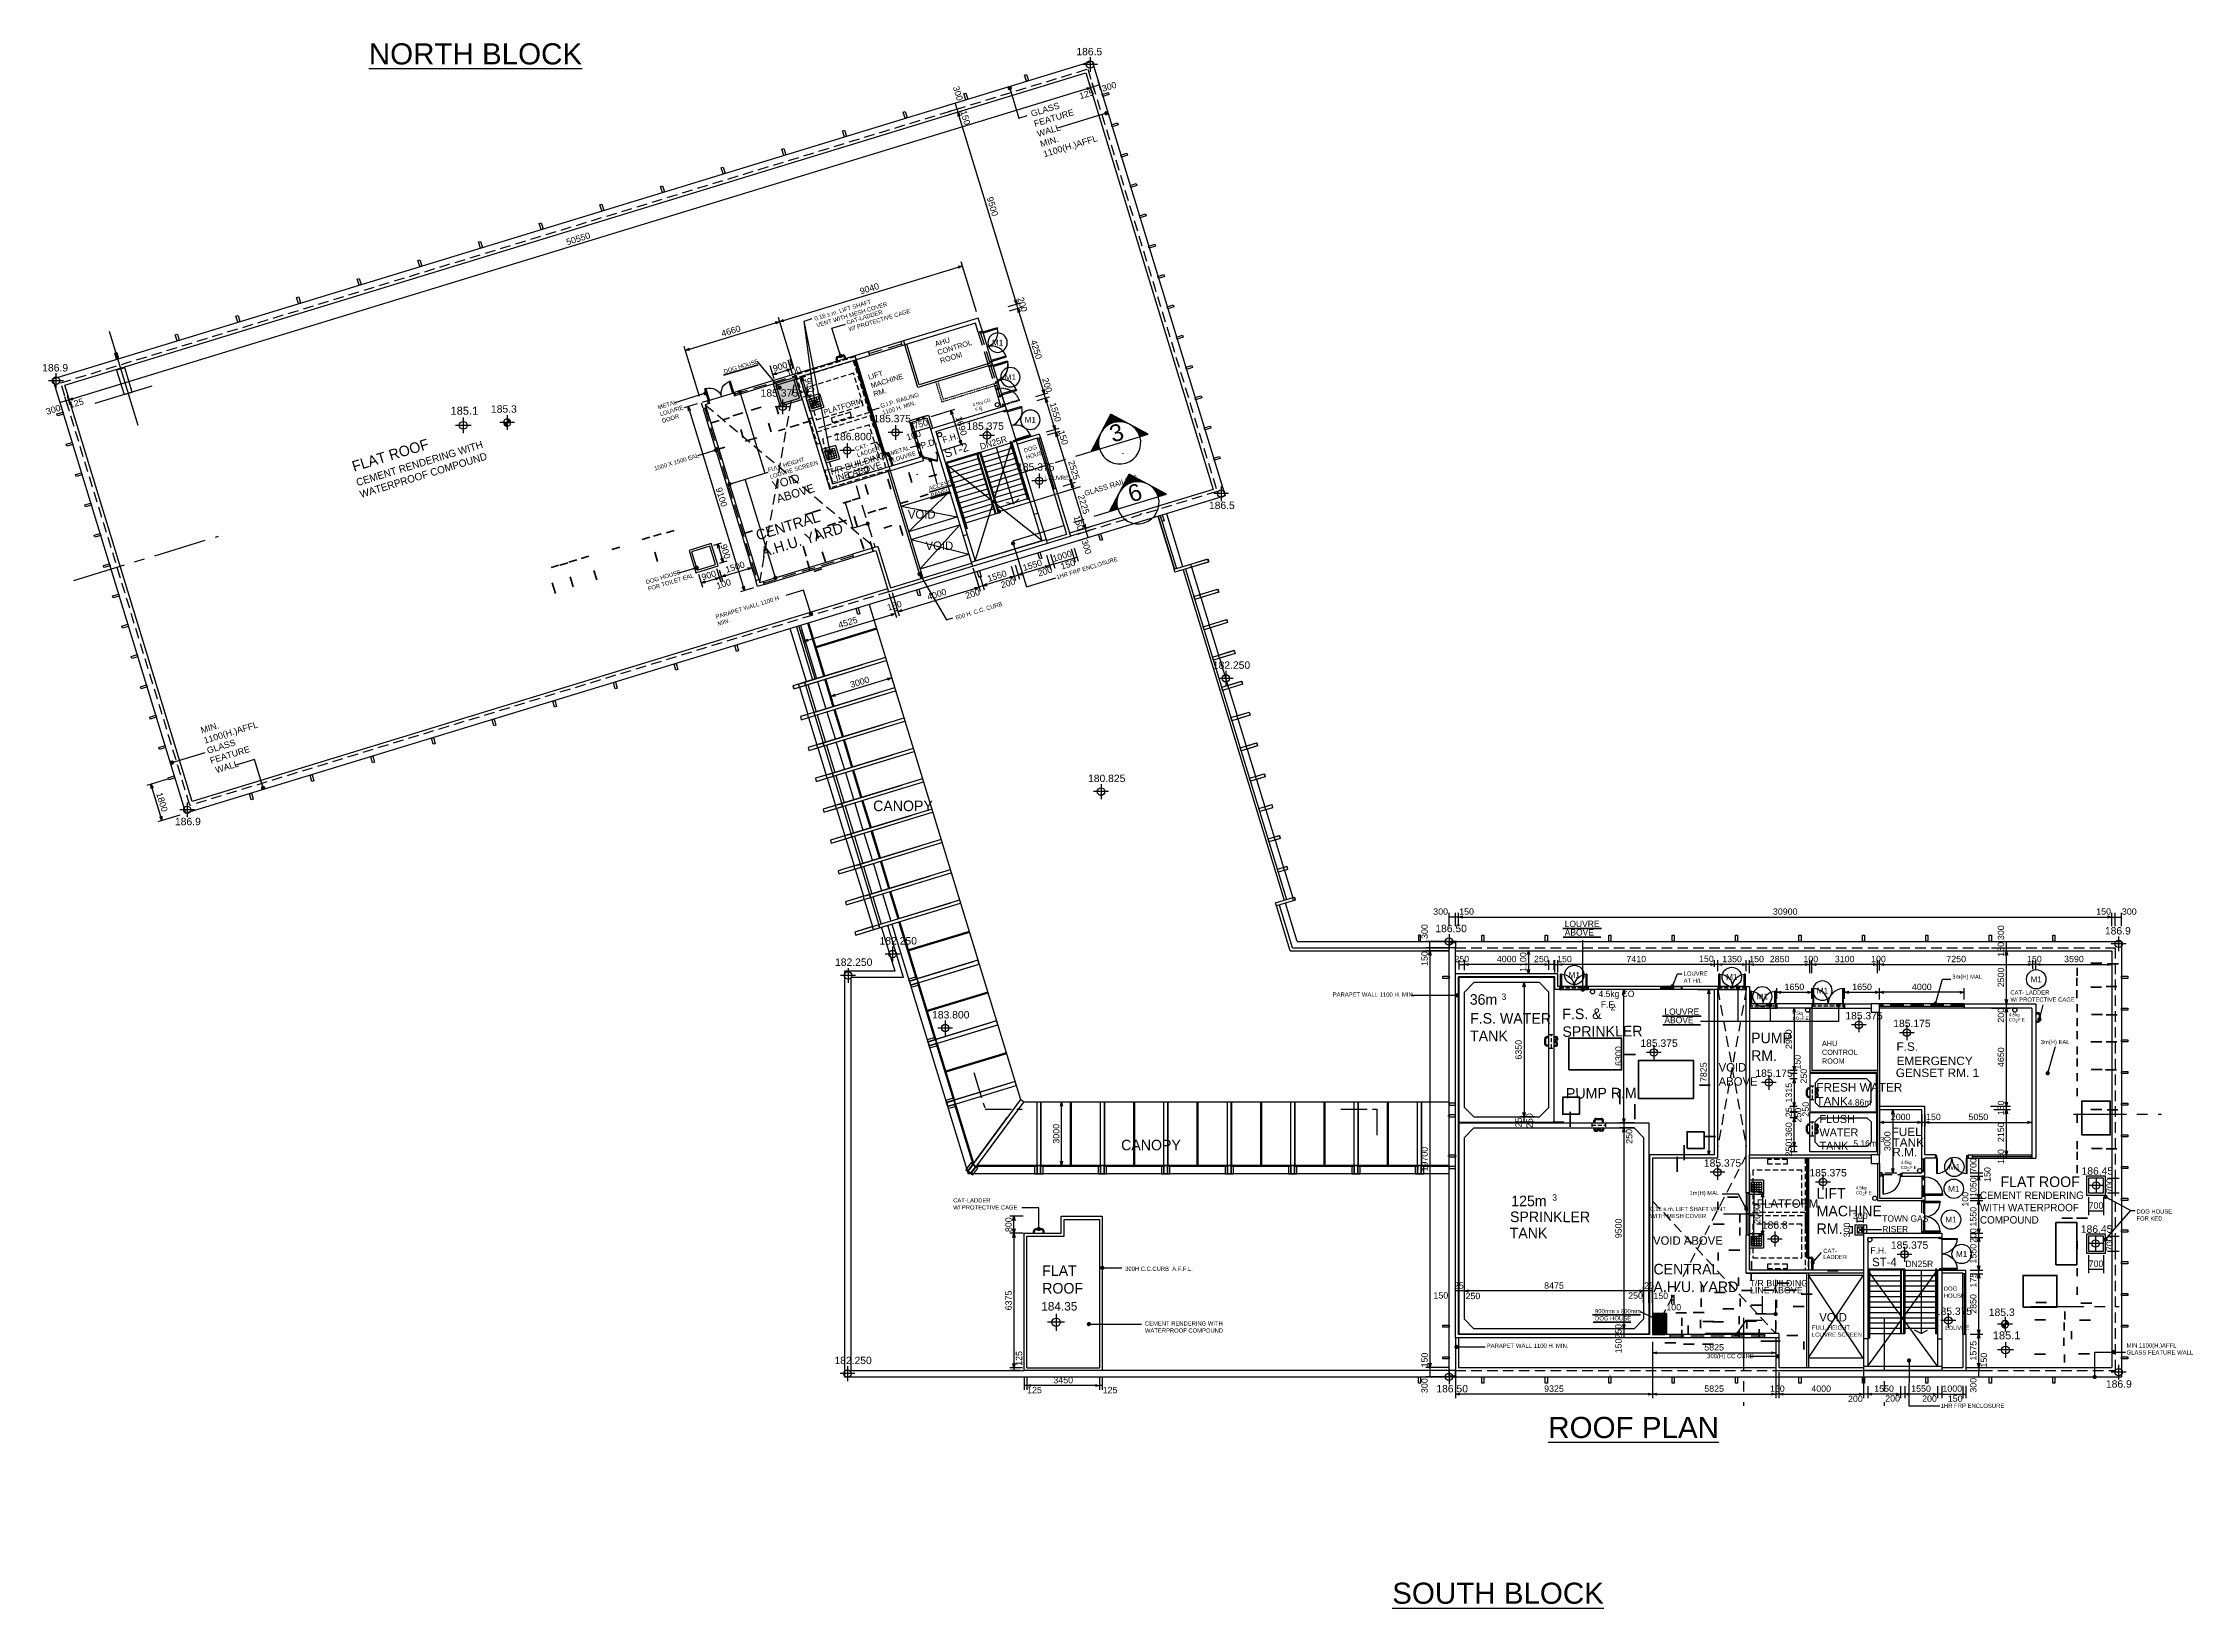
# Model space of a CAD drawing. Header units: millimetres. Extents: x 19735 to 121424, y -888 to 73156.
import ezdxf
from ezdxf.enums import TextEntityAlignment as Align

# ---------------------------------------------------------------- set-up
doc = ezdxf.new("R2010")
doc.units = ezdxf.units.MM
doc.header["$LTSCALE"] = 1000
for name, pattern in [('CENTER', [2, 1.25, -0.25, 0.25, -0.25]), ('CENTERX2', [4, 2.5, -0.5, 0.5, -0.5]), ('DASHED', [0.75, 0.5, -0.25]), ('HIDDEN', [9.525, 6.35, -3.175]), ('HIDDENX2', [0.75, 0.5, -0.25])]:
    doc.linetypes.add(name, pattern=pattern)
doc.layers.get('0').update_dxf_attribs({"color": 8})
doc.layers.get('Defpoints').update_dxf_attribs({"color": 8})
doc.layers.add('COL-10(revJ)', color=8, linetype='Continuous', lineweight=35)
doc.layers.add('COL-105 Rev j', color=8, linetype='Continuous', lineweight=35)
for name, color, linetype in [('COL-160_new', 8, 'HIDDEN'), ('COL-228(revJ)', 8, 'Continuous'), ('COL-41 Rev h', 8, 'Continuous'), ('DLN030_2', 8, 'Continuous'), ('DLN032__', 8, 'Continuous'), ('DLN040__', 8, 'Continuous'), ('DLN041__', 8, 'Continuous'), ('DLN053__', 8, 'Continuous'), ('DLN061__', 8, 'Continuous'), ('DLN210__', 8, 'Continuous'), ('DLN220__', 8, 'Continuous'), ('DLN240__', 8, 'Continuous'), ('DLN246__', 8, 'Continuous'), ('DLN280__', 8, 'Continuous'), ('DLN314__', 8, 'Continuous'), ('DLN325-1', 8, 'Continuous'), ('DLN325__', 8, 'Continuous'), ('DLN581__', 8, 'Continuous'), ('DLN661__', 8, 'Continuous'), ('FITDOOR', 8, 'Continuous'), ('geometry', 8, 'Continuous'), ('LEVEL', 8, 'Continuous'), ('MARK', 8, 'Continuous')]:
    doc.layers.add(name, color=color, linetype=linetype)
doc.layers.add('DLN08244', color=8, linetype='Continuous', plot=False)
doc.styles.add('ROMANS', font='swissl.ttf')
doc.styles.get("Standard").update_dxf_attribs({"font": 'arial.ttf'})
doc.styles.add('SWIS721LT450', font='swissl.ttf')
doc.styles.add('SWIS721LT750', font='swissl.ttf')
doc.dimstyles.new('INTDIM', dxfattribs={"dimscale": 200, "dimtxt": 2.25, "dimasz": 1.5, "dimexe": 1, "dimexo": 0, "dimgap": 1, "dimtad": 1, "dimdec": 0, "dimrnd": 1, "dimzin": 1, "dimdsep": 46, "dimtxsty": 'SWIS721LT450', "dimcen": 1, "dimclrd": 1, "dimclre": 1, "dimclrt": 2, "dimaunit": 1, "dimadec": 3, "dimazin": 0, "dimtfac": 1, "dimtdec": 0, "dimtix": 1, "dimtmove": 2, "dimatfit": 0, "dimldrblk": 'DOT', "dimfxl": 1, "dimtolj": 1, "dimtzin": 0, "dimarcsym": 0})

msp = doc.modelspace()

# ---------------------------------------------------------------- texts
at = {"layer": 'DLN030_2', "char_height": 200, "attachment_point": 1, "style": 'SWIS721LT750'}
for s, insert, width in [('{\\fUnivers|b0|i0|c0|p34;LOUVRE }', (67127.5, 52679.8), 3822.687), ('{\\fUnivers|b0|i0|c0|p34;LOUVRE \\PAT H/L}', (97334.4, 29228.2), 3822.687), ('{\\fUnivers|b0|i0|c0|p34;DOG HOUSE\\PFOR KED}', (118750.7, 17972.4), 3822.687), ('DOG HOUSE ', (109637, 14322.4), 1497.128), ('{\\fUnivers|b0|i0|c0|p34;FULL HEIGHT\\PLOUVRE SCREEN}', (103401.2, 12478.3), 3822.687), ('{\\fUnivers|b0|i0|c0|p34;LOUVRE }', (109706.2, 12462.5), 3822.687)]:
    msp.add_mtext(s, dxfattribs=dict(at, insert=insert, width=width))
at = {"layer": 'DLN040__', "style": 'SWIS721LT750'}
for s, p in [('T/R BUILDING ', (56957.2, 52698.4)), ('LINE ABOVE', (57047.6, 52341.6))]:
    msp.add_text(s, height=300, rotation=17, dxfattribs=at).set_placement(p)
for s, p in [('T/R BUILDING', (100449.7, 14330.8)), ('LINE ABOVE', (100471.7, 14000.6))]:
    msp.add_text(s, height=300, dxfattribs=at).set_placement(p)
at = {"layer": 'DLN040__', "char_height": 1000, "width": 16410, "attachment_point": 7, "line_spacing_factor": 0.84, "style": 'SWIS721LT750'}
for s, insert in [('{\\LNORTH BLOCK}', (35145.1, 72126.5)), ('{\\LROOF PLAN}', (90930.3, 7139.5)), ('{\\LSOUTH BLOCK}', (83548, -702.5))]:
    msp.add_mtext(s, dxfattribs=dict(at, insert=insert))
at = {"layer": 'DLN040__', "rotation": 17, "style": 'SWIS721LT750'}
for s, insert, char_height, width, attachment_point in [(' GLASS\\P FEATURE\\P WALL\\P MIN.\\P 1100(H.)AFFL', (66311, 69912), 300, 4131.157, 1), ('{\\fUnivers|b0|i0|c0|p34;DN25R}', (64100, 53901.3), 300, 1788.459, 7), ('{\\fUnivers|b0|i0|c0|p34;GLASS RAILING}', (69032.6, 51714.5), 250, 2623.685, 7), ('{\\fUnivers|b0|i0|c0|p34;600 H. C.C. CURB}', (62871, 46053.9), 200, 3822.687, 1), ('MIN.\\P1100(H.)AFFL\\PGLASS \\PFEATURE\\P WALL', (27157.9, 40769.8), 300, 4488.367, 1)]:
    msp.add_mtext(s, dxfattribs=dict(at, insert=insert, char_height=char_height, width=width, attachment_point=attachment_point))
at = {"layer": 'DLN040__', "char_height": 200, "attachment_point": 1, "rotation": 17}
for s, insert, width in [('{\\fSwis721 Lt BT|b0|i0|c0|p34;0.16 s.m. LIFT SHAFT VENT WITH MESH COVER}', (56193.1, 60206), 3503.581), ('{\\fUnivers|b0|i0|c0|p34;CAT-LADDER\\PW/ PROTECTIVE CAGE}', (57715.4, 60020.1), 3503.581), ('{\\fSwis721 Lt BT|b0|i0|c0|p34;DOG HOUSE }', (51904.3, 57702.3), 3503.581), ('{\\fSwis721 Lt BT|b0|i0|c0|p34;METAL\\PLOUVRE\\PDOOR}', (48788.6, 56002.2), 3503.581), ('{\\fUnivers|b0|i0|c0|p34;G.I.P. RAILING 1100 H. MIN.}', (59314, 56071.6), 2423.719), ('{\\fUnivers|b0|i0|c0|p34;CAT-}', (58121.7, 54040.5), 3503.581), ('{\\fUnivers|b0|i0|c0|p34;LADDER}', (58210.4, 53750.2), 3503.581), ('{\\fUnivers|b0|i0|c0|p34;METAL LOUVRE}', (59798.7, 53840.3), 1271.732), ('{\\fSwis721 Lt BT|b0|i0|c0|p34;DOG HOUSE}', (66099, 53960.3), 1140.714), ('{\\fSwis721 Lt BT|b0|i0|c0|p34;1500 X 1500 EAL}', (48622.9, 53111.1), 3503.581), ('{\\fUnivers|b0|i0|c0|p34;FULL HEIGHT\\PLOUVRE SCREEN}', (53991.7, 53038.8), 3503.581), ('{\\fUnivers|b0|i0|c0|p34;ACCESS PANEL}', (61601, 52161.8), 1271.732), ('{\\fSwis721 Lt BT|b0|i0|c0|p34;1HR FRP ENCLOSURE}', (67644, 47967.9), 3503.581), ('{\\fSwis721 Lt BT|b0|i0|c0|p34;DOG HOUSE \\PFOR TOILET EAL}', (48222.3, 47735.6), 3503.581), ('{\\fSwis721 Lt BT|b0|i0|c0|p34;PARAPET WALL 1100 H MIN.}', (51524.9, 46092.2), 3503.581)]:
    msp.add_mtext(s, dxfattribs=dict(at, insert=insert, width=width))
at = {"layer": 'DLN040__', "char_height": 300, "attachment_point": 1, "line_spacing_factor": 0.8, "style": 'SWIS721LT750'}
for insert in [(91707, 31628), (96421.7, 27477)]:
    msp.add_mtext('{\\fUnivers|b0|i0|c0|p34;LOUVRE\\PABOVE}', dxfattribs=dict(at, insert=insert))
at = {"layer": 'DLN040__', "style": 'SWIS721LT750'}
for s, insert, char_height, width, attachment_point in [('{\\fUnivers|b0|i0|c0|p34;3m(H) MAL}', (110037.6, 29081.6), 200, 3822.687, 1), ('PARAPET WALL 1100 H. MIN.', (80732.7, 28235.1), 200, 3822.687, 1), ('{\\fUnivers|b0|i0|c0|p34;CAT- LADDER\\PW/ PROTECTIVE CAGE}', (112789.3, 28332), 200, 3822.687, 1), ('{\\fUnivers|b0|i0|c0|p34;3m(H) EAL}', (114218.7, 25989.6), 200, 3822.687, 1), ('{\\fUnivers|b0|i0|c0|p34;CAT-LADDER\\PW/ PROTECTIVE CAGE}', (62783.2, 18499.6), 200, 3822.687, 1), ('{\\fUnivers|b0|i0|c0|p34;1m(H) MAL}', (97606.4, 18846.9), 200, 3822.687, 1), ('{\\fUnivers|b0|i0|c0|p34;0.16 s.m. LIFT SHAFT VENT WITH MESH COVER}', (95758, 18091.9), 200, 3822.687, 1), ('{\\fUnivers|b0|i0|c0|p34;TOWN GAS \\PRISER}', (106725.5, 16882.3), 300, 4045.382, 7), ('{\\fUnivers|b0|i0|c0|p34;300H C.C.CURB  A.F.F.L.}', (70917.8, 15261.2), 200, 3822.687, 1), ('{\\fUnivers|b0|i0|c0|p34;CAT-}', (103936.4, 16108.5), 200, 3822.687, 1), ('{\\fUnivers|b0|i0|c0|p34;LADDER}', (103936.4, 15819.3), 200, 3822.687, 1), ('{\\fUnivers|b0|i0|c0|p34;DN25R}', (107821.1, 15239.2), 300, 1788.459, 7), ('{\\fUnivers|b0|i0|c0|p34;CEMENT RENDERING WITH WATERPROOF COMPOUND}', (71853.3, 12673.6), 200, 3822.687, 1), ('PARAPET WALL 1100 H. MIN.', (88018.5, 11617.6), 200, 3822.687, 1), ('MIN.1100(H.)AFFL\\PGLASS FEATURE WALL', (118281.3, 11634.9), 200, 3822.687, 1)]:
    msp.add_mtext(s, dxfattribs=dict(at, insert=insert, char_height=char_height, width=width, attachment_point=attachment_point))
at = {"layer": 'DLN040__', "char_height": 200, "width": 3503.581, "attachment_point": 1}
for s, insert in [('{\\fSwis721 Lt BT|b0|i0|c0|p34;900mm x 900mm\\PDOG HOUSE }', (93140.6, 13253.7)), ('{\\fSwis721 Lt BT|b0|i0|c0|p34;300(H) CC CURB}', (98444.3, 11129.6)), ('{\\fSwis721 Lt BT|b0|i0|c0|p34;1HR FRP ENCLOSURE}', (109487.7, 8780.7))]:
    msp.add_mtext(s, dxfattribs=dict(at, insert=insert))
at = {"layer": 'DLN041__', "linetype": 'ByBlock', "style": 'SWIS721LT750', "text_generation_flag": 6}
for s, p in [('F.S. ', (107397.7, 25473.5)), ('GENSET RM. 1', (107366.1, 24233.3)), ('EMERGENCY  ', (107401.7, 24798.6)), ('FRESH WATER ', (103608.9, 23545.6)), ('TANK', (103608.9, 22883.9)), ('FUEL ', (107166.7, 21439.8)), ('TANK ', (107210.7, 20934.4)), ('R.M.', (107201.2, 20481.7))]:
    msp.add_text(s, height=400, rotation=180, dxfattribs=at).set_placement(p)
at = {"layer": 'DLN041__', "style": 'SWIS721LT750'}
for s, insert, char_height, width, attachment_point, rotation in [('{\\fUnivers|b0|i0|c0|p34;AHU CONTROL ROOM}', (62203.7, 57987.5), 250, 2214.338, 7, 17), ('{\\fUnivers|b0|i0|c0|p34;LIFT MACHINE RM.}', (59050.5, 56418.7), 250, 2214.338, 7, 17), ('{\\fUnivers|b0|i0|c0|p34;PLATFORM}', (56622.4, 55801.1), 250, 2017.011, 1, 17), ('{\\fUnivers|b0|i0|c0|p34;FLAT ROOF}', (34445.4, 52861.7), 500, 4428.675, 7, 17), ('{\\fUnivers|b0|i0|c0|p34;P.D.}', (61296.8, 53950.3), 300, 1310.626, 7, 17), ('{\\fUnivers|b0|i0|c0|p34;ST-2}', (62434.8, 53523.2), 400, 1369.724, 7, 17), ('{\\fUnivers|b0|i0|c0|p34;VOID\\PABOVE}', (54193.6, 52409.4), 400, 3716.305, 1, 17), ('{\\fUnivers|b0|i0|c0|p34;CENTRAL A.H.U. YARD}', (53789.3, 48807.9), 500, 4428.675, 7, 17), ('{\\fUnivers|b0|i0|c0|p34;36m}', (87216, 27646), 500, 4428.675, 7, 359.905), ('{\\fUnivers|b0|i0|c0|p34;3}', (88722.6, 28182.4), 300, 5336.445, 1, 359.905276), ('{\\fUnivers|b0|i0|c0|p34;F.S. & SPRINKLER}', (91600.2, 26124.5), 500, 4428.675, 7, 0.451), ('{\\fUnivers|b0|i0|c0|p34;F.S. WATER TANK}', (87231, 25927.6), 500, 4428.675, 7, 359.905296), ('{\\fUnivers|b0|i0|c0|p34;PUMP RM.}', (100521.2, 25000.1), 500, 2918.133, 7, 359.832), ('{\\fUnivers|b0|i0|c0|p34;PUMP R.M.}', (91769.3, 23201.8), 500, 4428.675, 7, 0.450714), ('{\\fUnivers|b0|i0|c0|p34;125m}', (89178.4, 18114.6), 500, 4428.675, 7, 359.905276), ('{\\fUnivers|b0|i0|c0|p34;3}', (91120.4, 18685.9), 300, 5336.445, 1, 359.905276), ('{\\fUnivers|b0|i0|c0|p34;SPRINKLER}', (89121, 17363.9), 500, 4428.675, 7, 359.905276), ('{\\fUnivers|b0|i0|c0|p34;TANK}', (89105, 16604.3), 500, 4428.675, 7, 359.905276)]:
    msp.add_mtext(s, dxfattribs=dict(at, insert=insert, char_height=char_height, width=width, attachment_point=attachment_point, rotation=rotation))
for s, insert, char_height, width, attachment_point in [('{\\fUnivers|b0|i0|c0|p34;VOID}', (60640.2, 51055.1), 400, 3716.305, 1), ('{\\fUnivers|b0|i0|c0|p34;VOID}', (61477.4, 49570), 400, 3716.305, 1), ('{\\fUnivers|b0|i0|c0|p34;CANOPY}', (58998.7, 36805.7), 500, 2116.059, 7), ('{\\fUnivers|b0|i0|c0|p34;AHU CONTROL ROOM}', (103873.6, 24859.6), 250, 2214.338, 7), ('{\\fUnivers|b0|i0|c0|p34;VOID\\PABOVE}', (98987, 24891.5), 400, 3716.305, 1), ('{\\fUnivers|b0|i0|c0|p34;FLUSH WATER TANK}', (103761.6, 20789.6), 380, 2888.015, 7), ('{\\fUnivers|b0|i0|c0|p34;4.86m}', (105097.4, 23180.4), 300, 4638.356, 1), ('{\\fUnivers|b0|i0|c0|p34;3}', (106376.3, 23374.2), 240, 3710.685, 1), ('{\\fUnivers|b0|i0|c0|p34;3}', (106635.6, 21397.6), 240, 3710.685, 1), ('{\\fUnivers|b0|i0|c0|p34;CANOPY}', (70727.9, 20758.4), 500, 2116.059, 7), ('{\\fUnivers|b0|i0|c0|p34;5.16m}', (105356.7, 21243.6), 300, 4638.356, 1), ('{\\fUnivers|b0|i0|c0|p34;FLAT ROOF}', (112317.2, 19022.2), 500, 4428.675, 7), ('{\\fUnivers|b0|i0|c0|p34;PLATFORM}', (100784, 18447.8), 400, 3716.305, 1), ('{\\fUnivers|b0|i0|c0|p34;LIFT MACHINE RM.}', (103621.2, 18977), 500, 3626.59, 1), ('{\\fUnivers|b0|i0|c0|p34;CEMENT RENDERING\\PWITH WATERPROOF COMPOUND}', (111346, 17294.6), 350, 6649.735, 7), ('{\\fUnivers|b0|i0|c0|p34;VOID ABOVE}', (95885.5, 16697.6), 400, 3716.305, 1), ('{\\fUnivers|b0|i0|c0|p34;FLAT ROOF}', (66995.4, 13981.8), 500, 2116.059, 7), ('{\\fUnivers|b0|i0|c0|p34;CENTRAL A.H.U. YARD}', (95904.1, 14052.6), 500, 4428.675, 7), ('{\\fUnivers|b0|i0|c0|p34;ST-4}', (106248.5, 15274.1), 400, 3542.94, 7), ('{\\fUnivers|b0|i0|c0|p34;VOID}', (103746.4, 13068), 400, 3716.305, 1)]:
    msp.add_mtext(s, dxfattribs=dict(at, insert=insert, char_height=char_height, width=width, attachment_point=attachment_point))
at = {"layer": 'DLN581__', "attachment_point": 7, "style": 'SWIS721LT750'}
for s, insert, char_height, width, rotation in [('{\\fUnivers|b0|i0|c0|p34;4.5kg CO  F.E.}', (63797.3, 55711.5), 150, 873.965, 17), ('{\\fUnivers|b0|i0|c0|p34;4.5kg CO  F.E.}', (63797.3, 55711.5), 150, 873.965, 17), ('{\\fUnivers|b0|i0|c0|p34;2}', (64087.6, 55745.6), 150, 798.513, 17), ('{\\fUnivers|b0|i0|c0|p34;2}', (64087.6, 55745.6), 150, 798.513, 17), ('{\\fUnivers|b0|i0|c0|p34;F.H.}', (62328.5, 54222.2), 300, 2017.309, 17), ('{\\fUnivers|b0|i0|c0|p34;4.5kg CO  F.E.}', (93305.3, 27522.3), 300, 1747.929, 359.871717), ('{\\fUnivers|b0|i0|c0|p34;2}', (93880.3, 27391.5), 300, 1597.027, 359.871717)]:
    msp.add_mtext(s, dxfattribs=dict(at, insert=insert, char_height=char_height, width=width, rotation=rotation))
for s, insert, char_height, width in [('{\\fUnivers|b0|i0|c0|p34;4.5kg }', (102491.7, 27134.9), 150, 1747.929), ('{\\fUnivers|b0|i0|c0|p34;CO  F.E.}', (102491.7, 26937.2), 150, 1747.929), ('{\\fUnivers|b0|i0|c0|p34;2}', (102802.5, 26877.5), 150, 1747.929), ('{\\fUnivers|b0|i0|c0|p34;4.5kg }', (112714.7, 27060.9), 150, 1747.929), ('{\\fUnivers|b0|i0|c0|p34;CO  F.E.}', (112714.7, 26863.3), 150, 1747.929), ('{\\fUnivers|b0|i0|c0|p34;2}', (113025.4, 26803.6), 150, 1747.929), ('{\\fUnivers|b0|i0|c0|p34;4.5kg }', (107605.5, 20073.7), 150, 1747.929), ('{\\fUnivers|b0|i0|c0|p34;CO  F.E.}', (107605.5, 19876.1), 150, 1747.929), ('{\\fUnivers|b0|i0|c0|p34;2}', (107905, 19794.9), 150, 1747.929), ('{\\fUnivers|b0|i0|c0|p34;4.5kg }', (105473.4, 18873.8), 150, 1747.929), ('{\\fUnivers|b0|i0|c0|p34;CO  F.E.}', (105473.4, 18676.1), 150, 1747.929), ('{\\fUnivers|b0|i0|c0|p34;2}', (105784.1, 18616.4), 150, 1747.929), ('{\\fUnivers|b0|i0|c0|p34;F.H.}', (106166.2, 15880.9), 300, 2017.309)]:
    msp.add_mtext(s, dxfattribs=dict(at, insert=insert, char_height=char_height, width=width))

# ---------------------------------------------------------------- blocks, each defined once
blk = doc.blocks.new('DR1CL3')
at = {"layer": 'FITDOOR'}
for p, q in [((0, 0), (0, -37.5)), ((50, 0), (0, 0)), ((50, 0), (50, -50)), ((12, -37.5), (0, -37.5)), ((12, -87.5), (0, -87.5)), ((0, -87.5), (0, -125)), ((62.5, -125), (0, -125)), ((62.5, -50), (50, -50)), ((62.5, -50), (62.5, -125))]:
    blk.add_line(p, q, dxfattribs=at)
blk = doc.blocks.new('DR1CD')
at = {"layer": 'FITDOOR'}
for p, q in [((0, 1), (45, 1)), ((0, 1), (0, 0)), ((0, 0), (45, 0)), ((45, 0), (45, 1))]:
    blk.add_line(p, q, dxfattribs=at)
blk = doc.blocks.new('DR2M')
at = {"layer": 'FITDOOR'}
for centre, start, end in [((0, 0), 0, 90), ((1, 0), 90, 180)]:
    blk.add_arc(centre, 0.5, start, end, dxfattribs=at)
blk = doc.blocks.new('DR1AD')
at = {"layer": 'FITDOOR'}
for p, q in [((-45, 1), (0, 1)), ((-45, 1), (-45, 0)), ((-45, 0), (0, 0)), ((0, 0), (0, 1))]:
    blk.add_line(p, q, dxfattribs=at)
blk = doc.blocks.new('DR1CR3')
at = {"layer": 'FITDOOR'}
for p, q in [((-50, 0), (0, 0)), ((-50, 0), (-50, -50)), ((0, 0), (0, -37.5)), ((-62.5, -50), (-62.5, -125)), ((-62.5, -50), (-50, -50)), ((-62.5, -125), (0, -125)), ((-12, -37.5), (0, -37.5)), ((-12, -87.5), (0, -87.5)), ((0, -87.5), (0, -125))]:
    blk.add_line(p, q, dxfattribs=at)
blk = doc.blocks.new('DRNO')
at = {"layer": 'MARK'}
blk.add_circle((0, 0), 1, dxfattribs=at)
at = {"layer": 'MARK', "style": 'ROMANS'}
blk.add_attdef('DRNO', text='', height=0.6, dxfattribs=at).set_placement((0, 0), align=Align.MIDDLE)
blk = doc.blocks.new('ELEX')
at = {"layer": 'DLN032__'}
for p, q in [((0.5, 0), (-0.5, 0)), ((0, 0.5), (0, -0.5))]:
    blk.add_line(p, q, dxfattribs=at)
blk.add_circle((0, 0), 0.25, dxfattribs=at)
at = {"layer": 'DLN032__', "style": 'ROMANS'}
blk.add_attdef('ELEX', (0.26, 0.35), '', height=0.5, dxfattribs=at)
blk = doc.blocks.new('DIMARR')
for p, q in [((-1, 0.25), (0, 0)), ((-1, 0), (0, 0)), ((0, 0), (-1, -0.25))]:
    blk.add_line(p, q)
blk = doc.blocks.new('A$C255A0DDE')
at = {"layer": 'DLN040__', "insert": (-1743, 433), "char_height": 350, "width": 6649.74, "attachment_point": 7, "style": 'SWIS721LT750'}
blk.add_mtext('{\\fUnivers|b0|i0|c0|p34;CEMENT RENDERING WITH WATERPROOF COMPOUND}', dxfattribs=at)
blk = doc.blocks.new('*D143')
at = {"layer": 'Defpoints', "color": 0, "transparency": 16777216}
for p in [(24835, 38087), (25864, 38402), (26390, 36681)]:
    blk.add_point(p, dxfattribs=at)
at = {"layer": 'DLN030_2', "lineweight": -2, "transparency": 16777216}
for p, q in [((25673, 38344), (24644, 38029)), ((25303, 36557), (24893, 37896)), ((26199, 36622), (25170, 36308))]:
    blk.add_line(p, q, dxfattribs=at)
at = {"layer": 'DLN030_2', "lineweight": -2, "transparency": 16777216, "xscale": 200, "yscale": 200, "zscale": 200}
for p, rotation in [((24835, 38087), 107.0000000000079), ((25361, 36366), 287.000000000008)]:
    blk.add_blockref('DIMARR', p, dxfattribs=dict(at, rotation=rotation))
at = {"layer": 'DLN030_2', "transparency": 16777216, "insert": (25363, 37240), "char_height": 300, "attachment_point": 5, "rotation": 287, "style": 'SWIS721LT450'}
blk.add_mtext('\\A1;1800', dxfattribs=at)
blk = doc.blocks.new('*D146')
at = {"layer": 'Defpoints', "color": 0, "transparency": 16777216}
for p in [(110682, 12073), (111288, 12073), (110682, 10498)]:
    blk.add_point(p, dxfattribs=at)
at = {"layer": 'DLN030_2', "lineweight": -2, "transparency": 16777216}
for p, q in [((110882, 12073), (111488, 12073)), ((111288, 10698), (111288, 11873)), ((110882, 10498), (111488, 10498))]:
    blk.add_line(p, q, dxfattribs=at)
at = {"layer": 'DLN030_2', "lineweight": -2, "transparency": 16777216, "xscale": 200, "yscale": 200, "zscale": 200}
for p, rotation in [((111288, 12073), 90), ((111288, 10498), 270)]:
    blk.add_blockref('DIMARR', p, dxfattribs=dict(at, rotation=rotation))
at = {"layer": 'DLN030_2', "transparency": 16777216, "insert": (111034, 11286), "char_height": 300, "attachment_point": 5, "rotation": 90, "style": 'SWIS721LT450'}
blk.add_mtext('\\A1;1575', dxfattribs=at)
blk = doc.blocks.new('*D147')
at = {"layer": 'Defpoints', "color": 0, "transparency": 16777216}
for p in [(110682, 14923), (111288, 14923), (110682, 12073)]:
    blk.add_point(p, dxfattribs=at)
at = {"layer": 'DLN030_2', "lineweight": -2, "transparency": 16777216}
for p, q in [((110882, 14923), (111488, 14923)), ((111288, 12273), (111288, 14723)), ((110882, 12073), (111488, 12073))]:
    blk.add_line(p, q, dxfattribs=at)
at = {"layer": 'DLN030_2', "lineweight": -2, "transparency": 16777216, "xscale": 200, "yscale": 200, "zscale": 200}
for p, rotation in [((111288, 14923), 90), ((111288, 12073), 270)]:
    blk.add_blockref('DIMARR', p, dxfattribs=dict(at, rotation=rotation))
at = {"layer": 'DLN030_2', "transparency": 16777216, "insert": (111034, 13498), "char_height": 300, "attachment_point": 5, "rotation": 90, "style": 'SWIS721LT450'}
blk.add_mtext('\\A1;2850', dxfattribs=at)
blk = doc.blocks.new('*D148')
at = {"layer": 'Defpoints', "color": 0, "transparency": 16777216}
for p in [(110682, 16648), (111288, 16648), (110682, 15098)]:
    blk.add_point(p, dxfattribs=at)
at = {"layer": 'DLN030_2', "lineweight": -2, "transparency": 16777216}
for p, q in [((110882, 16648), (111488, 16648)), ((111288, 15298), (111288, 16448)), ((110882, 15098), (111488, 15098))]:
    blk.add_line(p, q, dxfattribs=at)
at = {"layer": 'DLN030_2', "lineweight": -2, "transparency": 16777216, "xscale": 200, "yscale": 200, "zscale": 200}
for p, rotation in [((111288, 16648), 90), ((111288, 15098), 270)]:
    blk.add_blockref('DIMARR', p, dxfattribs=dict(at, rotation=rotation))
at = {"layer": 'DLN030_2', "transparency": 16777216, "insert": (111034, 15873), "char_height": 300, "attachment_point": 5, "rotation": 90, "style": 'SWIS721LT450'}
blk.add_mtext('\\A1;1550', dxfattribs=at)
blk = doc.blocks.new('*D149')
at = {"layer": 'Defpoints', "color": 0, "transparency": 16777216}
for p in [(110682, 16848), (110682, 16648), (111288, 16848)]:
    blk.add_point(p, dxfattribs=at)
at = {"layer": 'DLN030_2', "lineweight": -2, "transparency": 16777216}
for p, q in [((110882, 16848), (111488, 16848)), ((110882, 16648), (111488, 16648)), ((111288, 16648), (111288, 16848))]:
    blk.add_line(p, q, dxfattribs=at)
at = {"layer": 'DLN030_2', "transparency": 16777216, "insert": (111034, 16733), "char_height": 300, "attachment_point": 5, "rotation": 90, "style": 'SWIS721LT450'}
blk.add_mtext('\\A1;200', dxfattribs=at)
blk = doc.blocks.new('*D150')
at = {"layer": 'Defpoints', "color": 0, "transparency": 16777216}
for p in [(109337, 9805), (109337, 9234), (109537, 9805)]:
    blk.add_point(p, dxfattribs=at)
at = {"layer": 'DLN030_2', "lineweight": -2, "transparency": 16777216}
for p, q in [((109337, 9605), (109337, 9034)), ((109537, 9234), (109337, 9234)), ((109537, 9605), (109537, 9034))]:
    blk.add_line(p, q, dxfattribs=at)
at = {"layer": 'DLN030_2', "transparency": 16777216, "insert": (108960, 9016), "char_height": 300, "attachment_point": 5, "style": 'SWIS721LT450'}
blk.add_mtext('\\A1;200', dxfattribs=at)
blk = doc.blocks.new('*D151')
at = {"layer": 'Defpoints', "color": 0, "transparency": 16777216}
for p in [(107787, 9805), (107787, 9234), (109337, 9805)]:
    blk.add_point(p, dxfattribs=at)
at = {"layer": 'DLN030_2', "lineweight": -2, "transparency": 16777216}
for p, q in [((107787, 9605), (107787, 9034)), ((109137, 9234), (107987, 9234)), ((109337, 9605), (109337, 9034))]:
    blk.add_line(p, q, dxfattribs=at)
at = {"layer": 'DLN030_2', "lineweight": -2, "transparency": 16777216, "xscale": 200, "yscale": 200, "zscale": 200, "rotation": 180}
blk.add_blockref('DIMARR', (107787, 9234), dxfattribs=at)
at = {"layer": 'DLN030_2', "lineweight": -2, "transparency": 16777216, "xscale": 200, "yscale": 200, "zscale": 200}
blk.add_blockref('DIMARR', (109337, 9234), dxfattribs=at)
at = {"layer": 'DLN030_2', "transparency": 16777216, "insert": (108562, 9488), "char_height": 300, "attachment_point": 5, "style": 'SWIS721LT450'}
blk.add_mtext('\\A1;1550', dxfattribs=at)
blk = doc.blocks.new('*D152')
at = {"layer": 'Defpoints', "color": 0, "transparency": 16777216}
for p in [(107587, 9805), (107587, 9234), (107787, 9805)]:
    blk.add_point(p, dxfattribs=at)
at = {"layer": 'DLN030_2', "lineweight": -2, "transparency": 16777216}
for p, q in [((107587, 9605), (107587, 9034)), ((107787, 9234), (107587, 9234)), ((107787, 9605), (107787, 9034))]:
    blk.add_line(p, q, dxfattribs=at)
at = {"layer": 'DLN030_2', "transparency": 16777216, "insert": (107216, 9027), "char_height": 300, "attachment_point": 5, "style": 'SWIS721LT450'}
blk.add_mtext('\\A1;200', dxfattribs=at)
blk = doc.blocks.new('*D153')
at = {"layer": 'Defpoints', "color": 0, "transparency": 16777216}
for p in [(106037, 9805), (106037, 9234), (107587, 9805)]:
    blk.add_point(p, dxfattribs=at)
at = {"layer": 'DLN030_2', "lineweight": -2, "transparency": 16777216}
for p, q in [((106037, 9605), (106037, 9034)), ((107387, 9234), (106237, 9234)), ((107587, 9605), (107587, 9034))]:
    blk.add_line(p, q, dxfattribs=at)
at = {"layer": 'DLN030_2', "lineweight": -2, "transparency": 16777216, "xscale": 200, "yscale": 200, "zscale": 200, "rotation": 180}
blk.add_blockref('DIMARR', (106037, 9234), dxfattribs=at)
at = {"layer": 'DLN030_2', "lineweight": -2, "transparency": 16777216, "xscale": 200, "yscale": 200, "zscale": 200}
blk.add_blockref('DIMARR', (107587, 9234), dxfattribs=at)
at = {"layer": 'DLN030_2', "transparency": 16777216, "insert": (106812, 9488), "char_height": 300, "attachment_point": 5, "style": 'SWIS721LT450'}
blk.add_mtext('\\A1;1550', dxfattribs=at)
blk = doc.blocks.new('*D154')
at = {"layer": 'Defpoints', "color": 0, "transparency": 16777216}
for p in [(105837, 9805), (105837, 9234), (106037, 9805)]:
    blk.add_point(p, dxfattribs=at)
at = {"layer": 'DLN030_2', "lineweight": -2, "transparency": 16777216}
for p, q in [((105837, 9605), (105837, 9034)), ((106037, 9234), (105837, 9234)), ((106037, 9605), (106037, 9034))]:
    blk.add_line(p, q, dxfattribs=at)
at = {"layer": 'DLN030_2', "transparency": 16777216, "insert": (105456, 9011), "char_height": 300, "attachment_point": 5, "style": 'SWIS721LT450'}
blk.add_mtext('\\A1;200', dxfattribs=at)
blk = doc.blocks.new('*D155')
at = {"layer": 'Defpoints', "color": 0, "transparency": 16777216}
for p in [(67137, 49108), (67329, 49167), (67344, 48434)]:
    blk.add_point(p, dxfattribs=at)
at = {"layer": 'DLN030_2', "lineweight": -2, "transparency": 16777216}
for p, q in [((67196, 48917), (67402, 48243)), ((67387, 48976), (67593, 48301)), ((67535, 48492), (67344, 48434))]:
    blk.add_line(p, q, dxfattribs=at)
at = {"layer": 'DLN030_2', "transparency": 16777216, "insert": (67127, 48152), "char_height": 300, "attachment_point": 5, "rotation": 17, "style": 'SWIS721LT450'}
blk.add_mtext('\\A1;200', dxfattribs=at)
blk = doc.blocks.new('*D156')
at = {"layer": 'Defpoints', "color": 0, "transparency": 16777216}
for p in [(67137, 49108), (65655, 48655), (65861, 47981)]:
    blk.add_point(p, dxfattribs=at)
at = {"layer": 'DLN030_2', "lineweight": -2, "transparency": 16777216}
for p, q in [((67196, 48917), (67402, 48243)), ((65714, 48464), (65920, 47790)), ((67152, 48376), (66053, 48039))]:
    blk.add_line(p, q, dxfattribs=at)
at = {"layer": 'DLN030_2', "lineweight": -2, "transparency": 16777216, "xscale": 200, "yscale": 200, "zscale": 200}
for p, rotation in [((65861, 47981), 197), ((67344, 48434), 16.99999999999996)]:
    blk.add_blockref('DIMARR', p, dxfattribs=dict(at, rotation=rotation))
at = {"layer": 'DLN030_2', "transparency": 16777216, "insert": (66528, 48450), "char_height": 300, "attachment_point": 5, "rotation": 17, "style": 'SWIS721LT450'}
blk.add_mtext('\\A1;1550', dxfattribs=at)
blk = doc.blocks.new('*D157')
at = {"layer": 'Defpoints', "color": 0, "transparency": 16777216}
for p in [(65464, 48597), (65655, 48655), (65670, 47922)]:
    blk.add_point(p, dxfattribs=at)
at = {"layer": 'DLN030_2', "lineweight": -2, "transparency": 16777216}
for p, q in [((65522, 48406), (65728, 47731)), ((65861, 47981), (65670, 47922)), ((65714, 48464), (65920, 47790))]:
    blk.add_line(p, q, dxfattribs=at)
at = {"layer": 'DLN030_2', "transparency": 16777216, "insert": (65374, 47599), "char_height": 300, "attachment_point": 5, "rotation": 17, "style": 'SWIS721LT450'}
blk.add_mtext('\\A1;200', dxfattribs=at)
blk = doc.blocks.new('*D158')
at = {"layer": 'Defpoints', "color": 0, "transparency": 16777216}
for p in [(63982, 48144), (65464, 48597), (64188, 47469)]:
    blk.add_point(p, dxfattribs=at)
at = {"layer": 'DLN030_2', "lineweight": -2, "transparency": 16777216}
for p, q in [((64040, 47952), (64246, 47278)), ((65479, 47864), (64379, 47528)), ((65522, 48406), (65728, 47731))]:
    blk.add_line(p, q, dxfattribs=at)
at = {"layer": 'DLN030_2', "lineweight": -2, "transparency": 16777216, "xscale": 200, "yscale": 200, "zscale": 200}
for p, rotation in [((65670, 47922), 16.99999999999996), ((64188, 47469), 197)]:
    blk.add_blockref('DIMARR', p, dxfattribs=dict(at, rotation=rotation))
at = {"layer": 'DLN030_2', "transparency": 16777216, "insert": (64855, 47939), "char_height": 300, "attachment_point": 5, "rotation": 17, "style": 'SWIS721LT450'}
blk.add_mtext('\\A1;1550', dxfattribs=at)
blk = doc.blocks.new('*D159')
at = {"layer": 'Defpoints', "color": 0, "transparency": 16777216}
for p in [(63790, 48085), (63982, 48144), (63996, 47411)]:
    blk.add_point(p, dxfattribs=at)
at = {"layer": 'DLN030_2', "lineweight": -2, "transparency": 16777216}
for p, q in [((63849, 47894), (64055, 47219)), ((64040, 47952), (64246, 47278)), ((64188, 47469), (63996, 47411))]:
    blk.add_line(p, q, dxfattribs=at)
at = {"layer": 'DLN030_2', "transparency": 16777216, "insert": (63702, 47093), "char_height": 300, "attachment_point": 5, "rotation": 17, "style": 'SWIS721LT450'}
blk.add_mtext('\\A1;200', dxfattribs=at)
blk = doc.blocks.new('*D160')
at = {"layer": 'Defpoints', "color": 0, "transparency": 16777216}
for p in [(68444, 50008), (68488, 49865), (69035, 50189)]:
    blk.add_point(p, dxfattribs=at)
at = {"layer": 'DLN030_2', "lineweight": -2, "transparency": 16777216}
for p, q in [((68636, 50067), (69226, 50247)), ((68680, 49923), (69270, 50104)), ((69079, 50046), (69035, 50189))]:
    blk.add_line(p, q, dxfattribs=at)
at = {"layer": 'DLN030_2', "transparency": 16777216, "insert": (68718, 50453), "char_height": 300, "attachment_point": 5, "rotation": 287, "style": 'SWIS721LT450'}
blk.add_mtext('\\A1;150', dxfattribs=at)
blk = doc.blocks.new('*D161')
at = {"layer": 'Defpoints', "color": 0, "transparency": 16777216}
for p in [(67056, 54551), (67646, 54731), (67794, 52136)]:
    blk.add_point(p, dxfattribs=at)
at = {"layer": 'DLN030_2', "lineweight": -2, "transparency": 16777216}
for p, q in [((67247, 54609), (67837, 54790)), ((68326, 52508), (67705, 54540)), ((67985, 52195), (68576, 52375))]:
    blk.add_line(p, q, dxfattribs=at)
at = {"layer": 'DLN030_2', "lineweight": -2, "transparency": 16777216, "xscale": 200, "yscale": 200, "zscale": 200}
for p, rotation in [((67646, 54731), 106.9999999992327), ((68384, 52317), 286.9999999992327)]:
    blk.add_blockref('DIMARR', p, dxfattribs=dict(at, rotation=rotation))
at = {"layer": 'DLN030_2', "transparency": 16777216, "insert": (68493, 52950), "char_height": 300, "attachment_point": 5, "rotation": 287, "style": 'SWIS721LT450'}
blk.add_mtext('\\A1;2525', dxfattribs=at)
blk = doc.blocks.new('*D162')
at = {"layer": 'Defpoints', "color": 0, "transparency": 16777216}
for p in [(67012, 54694), (67056, 54551), (67602, 54875)]:
    blk.add_point(p, dxfattribs=at)
at = {"layer": 'DLN030_2', "lineweight": -2, "transparency": 16777216}
for p, q in [((67203, 54753), (67794, 54933)), ((67247, 54609), (67837, 54790)), ((67646, 54731), (67602, 54875))]:
    blk.add_line(p, q, dxfattribs=at)
at = {"layer": 'DLN030_2', "transparency": 16777216, "insert": (67986, 54489), "char_height": 300, "attachment_point": 5, "rotation": 287, "style": 'SWIS721LT450'}
blk.add_mtext('\\A1;150', dxfattribs=at)
blk = doc.blocks.new('*D163')
at = {"layer": 'Defpoints', "color": 0, "transparency": 16777216}
for p in [(66559, 56177), (67149, 56357), (67012, 54694)]:
    blk.add_point(p, dxfattribs=at)
at = {"layer": 'DLN030_2', "lineweight": -2, "transparency": 16777216}
for p, q in [((66750, 56235), (67340, 56416)), ((67544, 55066), (67208, 56166)), ((67203, 54753), (67794, 54933))]:
    blk.add_line(p, q, dxfattribs=at)
at = {"layer": 'DLN030_2', "lineweight": -2, "transparency": 16777216, "xscale": 200, "yscale": 200, "zscale": 200}
for p, rotation in [((67149, 56357), 106.9999999992327), ((67602, 54875), 286.9999999992327)]:
    blk.add_blockref('DIMARR', p, dxfattribs=dict(at, rotation=rotation))
at = {"layer": 'DLN030_2', "transparency": 16777216, "insert": (67619, 55690), "char_height": 300, "attachment_point": 5, "rotation": 287, "style": 'SWIS721LT450'}
blk.add_mtext('\\A1;1550', dxfattribs=at)
blk = doc.blocks.new('*D164')
at = {"layer": 'Defpoints', "color": 0, "transparency": 16777216}
for p in [(66500, 56368), (66559, 56177), (67091, 56548)]:
    blk.add_point(p, dxfattribs=at)
at = {"layer": 'DLN030_2', "lineweight": -2, "transparency": 16777216}
for p, q in [((66691, 56426), (67282, 56607)), ((66750, 56235), (67340, 56416)), ((67149, 56357), (67091, 56548))]:
    blk.add_line(p, q, dxfattribs=at)
at = {"layer": 'DLN030_2', "transparency": 16777216, "insert": (67229, 56966), "char_height": 300, "attachment_point": 5, "rotation": 287, "style": 'SWIS721LT450'}
blk.add_mtext('\\A1;200', dxfattribs=at)
blk = doc.blocks.new('*D165')
at = {"layer": 'Defpoints', "color": 0, "transparency": 16777216}
for p in [(65258, 60432), (65848, 60613), (66500, 56368)]:
    blk.add_point(p, dxfattribs=at)
at = {"layer": 'DLN030_2', "lineweight": -2, "transparency": 16777216}
for p, q in [((65449, 60491), (66039, 60671)), ((67032, 56740), (65907, 60421)), ((66691, 56426), (67282, 56607))]:
    blk.add_line(p, q, dxfattribs=at)
at = {"layer": 'DLN030_2', "lineweight": -2, "transparency": 16777216, "xscale": 200, "yscale": 200, "zscale": 200}
for p, rotation in [((65848, 60613), 106.9999999992327), ((67091, 56548), 286.9999999992327)]:
    blk.add_blockref('DIMARR', p, dxfattribs=dict(at, rotation=rotation))
at = {"layer": 'DLN030_2', "transparency": 16777216, "insert": (66712, 58655), "char_height": 300, "attachment_point": 5, "rotation": 287, "style": 'SWIS721LT450'}
blk.add_mtext('\\A1;4250', dxfattribs=at)
blk = doc.blocks.new('*D166')
at = {"layer": 'Defpoints', "color": 0, "transparency": 16777216}
for p in [(66262, 10206), (69712, 10206), (66262, 9635)]:
    blk.add_point(p, dxfattribs=at)
at = {"layer": 'DLN030_2', "lineweight": -2, "transparency": 16777216}
for p, q in [((66262, 10006), (66262, 9435)), ((69512, 9635), (66462, 9635)), ((69712, 10006), (69712, 9435))]:
    blk.add_line(p, q, dxfattribs=at)
at = {"layer": 'DLN030_2', "lineweight": -2, "transparency": 16777216, "xscale": 200, "yscale": 200, "zscale": 200, "rotation": 180}
blk.add_blockref('DIMARR', (66262, 9635), dxfattribs=at)
at = {"layer": 'DLN030_2', "lineweight": -2, "transparency": 16777216, "xscale": 200, "yscale": 200, "zscale": 200}
blk.add_blockref('DIMARR', (69712, 9635), dxfattribs=at)
at = {"layer": 'DLN030_2', "transparency": 16777216, "insert": (67987, 9890), "char_height": 300, "attachment_point": 5, "style": 'SWIS721LT450'}
blk.add_mtext('\\A1;3450', dxfattribs=at)
blk = doc.blocks.new('*D167')
at = {"layer": 'Defpoints', "color": 0, "transparency": 16777216}
for p in [(66137, 10206), (66262, 10206), (66137, 9635)]:
    blk.add_point(p, dxfattribs=at)
at = {"layer": 'DLN030_2', "lineweight": -2, "transparency": 16777216}
for p, q in [((66137, 10006), (66137, 9435)), ((66262, 9635), (66137, 9635)), ((66262, 10006), (66262, 9435))]:
    blk.add_line(p, q, dxfattribs=at)
at = {"layer": 'DLN030_2', "transparency": 16777216, "insert": (66629, 9422), "char_height": 300, "attachment_point": 5, "style": 'SWIS721LT450'}
blk.add_mtext('\\A1;125', dxfattribs=at)
blk = doc.blocks.new('*D168')
at = {"layer": 'Defpoints', "color": 0, "transparency": 16777216}
for p in [(69712, 10206), (69837, 10206), (69712, 9635)]:
    blk.add_point(p, dxfattribs=at)
at = {"layer": 'DLN030_2', "lineweight": -2, "transparency": 16777216}
for p, q in [((69712, 10006), (69712, 9435)), ((69837, 9635), (69712, 9635)), ((69837, 10006), (69837, 9435))]:
    blk.add_line(p, q, dxfattribs=at)
at = {"layer": 'DLN030_2', "transparency": 16777216, "insert": (70204, 9422), "char_height": 300, "attachment_point": 5, "style": 'SWIS721LT450'}
blk.add_mtext('\\A1;125', dxfattribs=at)
blk = doc.blocks.new('*D169')
at = {"layer": 'Defpoints', "color": 0, "transparency": 16777216}
for p in [(110682, 10348), (111288, 10348), (110682, 10048)]:
    blk.add_point(p, dxfattribs=at)
at = {"layer": 'DLN030_2', "lineweight": -2, "transparency": 16777216}
for p, q in [((110882, 10348), (111488, 10348)), ((111288, 10048), (111288, 10348)), ((110882, 10048), (111488, 10048))]:
    blk.add_line(p, q, dxfattribs=at)
at = {"layer": 'DLN030_2', "transparency": 16777216, "insert": (111034, 9649), "char_height": 300, "attachment_point": 5, "rotation": 90, "style": 'SWIS721LT450'}
blk.add_mtext('\\A1;300', dxfattribs=at)
blk = doc.blocks.new('*D170')
at = {"layer": 'Defpoints', "color": 0, "transparency": 16777216}
for p in [(68488, 49865), (69079, 50046), (68576, 49578)]:
    blk.add_point(p, dxfattribs=at)
at = {"layer": 'DLN030_2', "lineweight": -2, "transparency": 16777216}
for p, q in [((68680, 49923), (69270, 50104)), ((69167, 49759), (69079, 50046)), ((68767, 49637), (69358, 49817))]:
    blk.add_line(p, q, dxfattribs=at)
at = {"layer": 'DLN030_2', "transparency": 16777216, "insert": (69090, 49317), "char_height": 300, "attachment_point": 5, "rotation": 287, "style": 'SWIS721LT450'}
blk.add_mtext('\\A1;300', dxfattribs=at)
blk = doc.blocks.new('*D171')
at = {"layer": 'Defpoints', "color": 0, "transparency": 16777216}
for p in [(86437, 30198), (85335, 10498), (86437, 10498)]:
    blk.add_point(p, dxfattribs=at)
at = {"layer": 'DLN030_2', "lineweight": -2, "transparency": 16777216}
for p, q in [((86237, 30198), (85135, 30198)), ((85335, 29998), (85335, 10698)), ((86237, 10498), (85135, 10498))]:
    blk.add_line(p, q, dxfattribs=at)
at = {"layer": 'DLN030_2', "lineweight": -2, "transparency": 16777216, "xscale": 200, "yscale": 200, "zscale": 200}
for p, rotation in [((85335, 30198), 90), ((85335, 10498), 270)]:
    blk.add_blockref('DIMARR', p, dxfattribs=dict(at, rotation=rotation))
at = {"layer": 'DLN030_2', "transparency": 16777216, "insert": (85081, 20348), "char_height": 300, "attachment_point": 5, "rotation": 90, "style": 'SWIS721LT450'}
blk.add_mtext('\\A1;19700', dxfattribs=at)
blk = doc.blocks.new('*D172')
at = {"layer": 'Defpoints', "color": 0, "transparency": 16777216}
for p in [(86437, 10348), (85335, 10048), (86437, 10048)]:
    blk.add_point(p, dxfattribs=at)
at = {"layer": 'DLN030_2', "lineweight": -2, "transparency": 16777216}
for p, q in [((86237, 10348), (85135, 10348)), ((85335, 10348), (85335, 10048)), ((86237, 10048), (85135, 10048))]:
    blk.add_line(p, q, dxfattribs=at)
at = {"layer": 'DLN030_2', "transparency": 16777216, "insert": (85081, 9633), "char_height": 300, "attachment_point": 5, "rotation": 90, "style": 'SWIS721LT450'}
blk.add_mtext('\\A1;300', dxfattribs=at)
blk = doc.blocks.new('*D115')
at = {"layer": 'Defpoints', "color": 0, "transparency": 16777216}
for p in [(98947, 29560), (98947, 29042), (100297, 29042)]:
    blk.add_point(p, dxfattribs=at)
at = {"layer": 'DLN030_2', "lineweight": -2, "transparency": 16777216}
for p, q in [((98947, 29242), (98947, 29760)), ((100097, 29560), (99147, 29560)), ((100297, 29242), (100297, 29760))]:
    blk.add_line(p, q, dxfattribs=at)
at = {"layer": 'DLN030_2', "lineweight": -2, "transparency": 16777216, "xscale": 200, "yscale": 200, "zscale": 200, "rotation": 180}
blk.add_blockref('DIMARR', (98947, 29560), dxfattribs=at)
at = {"layer": 'DLN030_2', "lineweight": -2, "transparency": 16777216, "xscale": 200, "yscale": 200, "zscale": 200}
blk.add_blockref('DIMARR', (100297, 29560), dxfattribs=at)
at = {"layer": 'DLN030_2', "transparency": 16777216, "insert": (99622, 29815), "char_height": 300, "attachment_point": 5, "style": 'SWIS721LT450'}
blk.add_mtext('\\A1;1350', dxfattribs=at)
blk = doc.blocks.new('*D116')
at = {"layer": 'Defpoints', "color": 0, "transparency": 16777216}
for p in [(90479, 28698), (89782, 22348), (90479, 22348)]:
    blk.add_point(p, dxfattribs=at)
at = {"layer": 'DLN030_2', "lineweight": -2, "transparency": 16777216}
for p, q in [((90279, 28698), (89582, 28698)), ((89782, 28498), (89782, 22548)), ((90279, 22348), (89582, 22348))]:
    blk.add_line(p, q, dxfattribs=at)
at = {"layer": 'DLN030_2', "lineweight": -2, "transparency": 16777216, "xscale": 200, "yscale": 200, "zscale": 200}
for p, rotation in [((89782, 28698), 90), ((89782, 22348), 270)]:
    blk.add_blockref('DIMARR', p, dxfattribs=dict(at, rotation=rotation))
at = {"layer": 'DLN030_2', "transparency": 16777216, "insert": (89527, 25523), "char_height": 300, "attachment_point": 5, "rotation": 90, "style": 'SWIS721LT450'}
blk.add_mtext('\\A1;6350', dxfattribs=at)
blk = doc.blocks.new('*D117')
at = {"layer": 'Defpoints', "color": 0, "transparency": 16777216}
for p in [(89782, 22348), (90479, 22348), (90479, 22098)]:
    blk.add_point(p, dxfattribs=at)
at = {"layer": 'DLN030_2', "lineweight": -2, "transparency": 16777216}
for p, q in [((90279, 22348), (89582, 22348)), ((90279, 22098), (89582, 22098)), ((89782, 22098), (89782, 22348))]:
    blk.add_line(p, q, dxfattribs=at)
at = {"layer": 'DLN030_2', "transparency": 16777216, "insert": (90045, 22169), "char_height": 300, "attachment_point": 5, "rotation": 90, "style": 'SWIS721LT450'}
blk.add_mtext('\\A1;250', dxfattribs=at)
blk = doc.blocks.new('*D118')
at = {"layer": 'Defpoints', "color": 0, "transparency": 16777216}
for p in [(94504, 21823), (95202, 22073), (95202, 21823)]:
    blk.add_point(p, dxfattribs=at)
at = {"layer": 'DLN030_2', "lineweight": -2, "transparency": 16777216}
for p, q in [((95002, 22073), (94304, 22073)), ((95002, 21823), (94304, 21823)), ((94504, 22073), (94504, 21823))]:
    blk.add_line(p, q, dxfattribs=at)
at = {"layer": 'DLN030_2', "transparency": 16777216, "insert": (94757, 21425), "char_height": 300, "attachment_point": 5, "rotation": 90, "style": 'SWIS721LT450'}
blk.add_mtext('\\A1;250', dxfattribs=at)
blk = doc.blocks.new('*D119')
at = {"layer": 'Defpoints', "color": 0, "transparency": 16777216}
for p in [(95202, 21823), (94504, 12323), (95202, 12323)]:
    blk.add_point(p, dxfattribs=at)
at = {"layer": 'DLN030_2', "lineweight": -2, "transparency": 16777216}
for p, q in [((95002, 21823), (94304, 21823)), ((94504, 21623), (94504, 12523)), ((95002, 12323), (94304, 12323))]:
    blk.add_line(p, q, dxfattribs=at)
at = {"layer": 'DLN030_2', "lineweight": -2, "transparency": 16777216, "xscale": 200, "yscale": 200, "zscale": 200}
for p, rotation in [((94504, 21823), 90), ((94504, 12323), 270)]:
    blk.add_blockref('DIMARR', p, dxfattribs=dict(at, rotation=rotation))
at = {"layer": 'DLN030_2', "transparency": 16777216, "insert": (94250, 17073), "char_height": 300, "attachment_point": 5, "rotation": 90, "style": 'SWIS721LT450'}
blk.add_mtext('\\A1;9500', dxfattribs=at)
blk = doc.blocks.new('*D120')
at = {"layer": 'Defpoints', "color": 0, "transparency": 16777216}
for p in [(95202, 12323), (94504, 12073), (95202, 12073)]:
    blk.add_point(p, dxfattribs=at)
at = {"layer": 'DLN030_2', "lineweight": -2, "transparency": 16777216}
for p, q in [((95002, 12323), (94304, 12323)), ((94504, 12323), (94504, 12073)), ((95002, 12073), (94304, 12073))]:
    blk.add_line(p, q, dxfattribs=at)
at = {"layer": 'DLN030_2', "transparency": 16777216, "insert": (94250, 12198), "char_height": 300, "attachment_point": 5, "rotation": 90, "style": 'SWIS721LT450'}
blk.add_mtext('\\A1;250', dxfattribs=at)
blk = doc.blocks.new('*D121')
at = {"layer": 'Defpoints', "color": 0, "transparency": 16777216}
for p in [(86962, 29560), (86962, 29091), (90962, 29098)]:
    blk.add_point(p, dxfattribs=at)
at = {"layer": 'DLN030_2', "lineweight": -2, "transparency": 16777216}
for p, q in [((86962, 29291), (86962, 29760)), ((90762, 29560), (87162, 29560)), ((90962, 29298), (90962, 29760))]:
    blk.add_line(p, q, dxfattribs=at)
at = {"layer": 'DLN030_2', "lineweight": -2, "transparency": 16777216, "xscale": 200, "yscale": 200, "zscale": 200, "rotation": 180}
blk.add_blockref('DIMARR', (86962, 29560), dxfattribs=at)
at = {"layer": 'DLN030_2', "lineweight": -2, "transparency": 16777216, "xscale": 200, "yscale": 200, "zscale": 200}
blk.add_blockref('DIMARR', (90962, 29560), dxfattribs=at)
at = {"layer": 'DLN030_2', "transparency": 16777216, "insert": (88962, 29815), "char_height": 300, "attachment_point": 5, "style": 'SWIS721LT450'}
blk.add_mtext('\\A1;4000', dxfattribs=at)
blk = doc.blocks.new('*D122')
at = {"layer": 'Defpoints', "color": 0, "transparency": 16777216}
for p in [(66287, 16848), (65658, 10473), (66262, 10473)]:
    blk.add_point(p, dxfattribs=at)
at = {"layer": 'DLN030_2', "lineweight": -2, "transparency": 16777216}
for p, q in [((66087, 16848), (65458, 16848)), ((65658, 16648), (65658, 10673)), ((66062, 10473), (65458, 10473))]:
    blk.add_line(p, q, dxfattribs=at)
at = {"layer": 'DLN030_2', "lineweight": -2, "transparency": 16777216, "xscale": 200, "yscale": 200, "zscale": 200}
for p, rotation in [((65658, 16848), 90), ((65658, 10473), 270)]:
    blk.add_blockref('DIMARR', p, dxfattribs=dict(at, rotation=rotation))
at = {"layer": 'DLN030_2', "transparency": 16777216, "insert": (65404, 13661), "char_height": 300, "attachment_point": 5, "rotation": 90, "style": 'SWIS721LT450'}
blk.add_mtext('\\A1;6375', dxfattribs=at)
blk = doc.blocks.new('*D123')
at = {"layer": 'Defpoints', "color": 0, "transparency": 16777216}
for p in [(65658, 17648), (66287, 17648), (66287, 16848)]:
    blk.add_point(p, dxfattribs=at)
at = {"layer": 'DLN030_2', "lineweight": -2, "transparency": 16777216}
for p, q in [((66087, 17648), (65458, 17648)), ((65658, 17048), (65658, 17448)), ((66087, 16848), (65458, 16848))]:
    blk.add_line(p, q, dxfattribs=at)
at = {"layer": 'DLN030_2', "lineweight": -2, "transparency": 16777216, "xscale": 200, "yscale": 200, "zscale": 200}
for p, rotation in [((65658, 17648), 90), ((65658, 16848), 270)]:
    blk.add_blockref('DIMARR', p, dxfattribs=dict(at, rotation=rotation))
at = {"layer": 'DLN030_2', "transparency": 16777216, "insert": (65404, 17248), "char_height": 300, "attachment_point": 5, "rotation": 90, "style": 'SWIS721LT450'}
blk.add_mtext('\\A1;800', dxfattribs=at)
blk = doc.blocks.new('*D124')
at = {"layer": 'Defpoints', "color": 0, "transparency": 16777216}
for p in [(98947, 29569), (98797, 29242), (98947, 29242)]:
    blk.add_point(p, dxfattribs=at)
at = {"layer": 'DLN030_2', "lineweight": -2, "transparency": 16777216}
for p, q in [((98797, 29442), (98797, 29769)), ((98797, 29569), (98947, 29569)), ((98947, 29442), (98947, 29769))]:
    blk.add_line(p, q, dxfattribs=at)
at = {"layer": 'DLN030_2', "transparency": 16777216, "insert": (98408, 29823), "char_height": 300, "attachment_point": 5, "style": 'SWIS721LT450'}
blk.add_mtext('\\A1;150', dxfattribs=at)
blk = doc.blocks.new('*D125')
at = {"layer": 'Defpoints', "color": 0, "transparency": 16777216}
for p in [(86537, 31804), (86537, 31169), (86687, 31169)]:
    blk.add_point(p, dxfattribs=at)
at = {"layer": 'DLN030_2', "lineweight": -2, "transparency": 16777216}
for p, q in [((86537, 31369), (86537, 32004)), ((86687, 31804), (86537, 31804)), ((86687, 31369), (86687, 32004))]:
    blk.add_line(p, q, dxfattribs=at)
at = {"layer": 'DLN030_2', "transparency": 16777216, "insert": (87066, 32058), "char_height": 300, "attachment_point": 5, "style": 'SWIS721LT450'}
blk.add_mtext('\\A1;150', dxfattribs=at)
blk = doc.blocks.new('*D126')
at = {"layer": 'Defpoints', "color": 0, "transparency": 16777216}
for p in [(117587, 31804), (86687, 31169), (117587, 31169)]:
    blk.add_point(p, dxfattribs=at)
at = {"layer": 'DLN030_2', "lineweight": -2, "transparency": 16777216}
for p, q in [((86687, 31369), (86687, 32004)), ((86887, 31804), (117387, 31804)), ((117587, 31369), (117587, 32004))]:
    blk.add_line(p, q, dxfattribs=at)
at = {"layer": 'DLN030_2', "lineweight": -2, "transparency": 16777216, "xscale": 200, "yscale": 200, "zscale": 200, "rotation": 180}
blk.add_blockref('DIMARR', (86687, 31804), dxfattribs=at)
at = {"layer": 'DLN030_2', "lineweight": -2, "transparency": 16777216, "xscale": 200, "yscale": 200, "zscale": 200}
blk.add_blockref('DIMARR', (117587, 31804), dxfattribs=at)
at = {"layer": 'DLN030_2', "transparency": 16777216, "insert": (102137, 32058), "char_height": 300, "attachment_point": 5, "style": 'SWIS721LT450'}
blk.add_mtext('\\A1;30900', dxfattribs=at)
blk = doc.blocks.new('*D127')
at = {"layer": 'Defpoints', "color": 0, "transparency": 16777216}
for p in [(118037, 31804), (117737, 31169), (118037, 31169)]:
    blk.add_point(p, dxfattribs=at)
at = {"layer": 'DLN030_2', "lineweight": -2, "transparency": 16777216}
for p, q in [((117737, 31369), (117737, 32004)), ((117737, 31804), (118037, 31804)), ((118037, 31369), (118037, 32004))]:
    blk.add_line(p, q, dxfattribs=at)
at = {"layer": 'DLN030_2', "transparency": 16777216, "insert": (118410, 32058), "char_height": 300, "attachment_point": 5, "style": 'SWIS721LT450'}
blk.add_mtext('\\A1;300', dxfattribs=at)
blk = doc.blocks.new('*D128')
at = {"layer": 'Defpoints', "color": 0, "transparency": 16777216}
for p in [(65199, 60623), (65258, 60432), (65790, 60804)]:
    blk.add_point(p, dxfattribs=at)
at = {"layer": 'DLN030_2', "lineweight": -2, "transparency": 16777216}
for p, q in [((65390, 60682), (65981, 60862)), ((65449, 60491), (66039, 60671)), ((65848, 60613), (65790, 60804))]:
    blk.add_line(p, q, dxfattribs=at)
at = {"layer": 'DLN030_2', "transparency": 16777216, "insert": (66062, 60783), "char_height": 300, "attachment_point": 5, "rotation": 287, "style": 'SWIS721LT450'}
blk.add_mtext('\\A1;200', dxfattribs=at)
blk = doc.blocks.new('*D129')
at = {"layer": 'Defpoints', "color": 0, "transparency": 16777216}
for p in [(62422, 69708), (63012, 69889), (65199, 60623)]:
    blk.add_point(p, dxfattribs=at)
at = {"layer": 'DLN030_2', "lineweight": -2, "transparency": 16777216}
for p, q in [((62613, 69767), (63203, 69947)), ((65731, 60995), (63071, 69698)), ((65390, 60682), (65981, 60862))]:
    blk.add_line(p, q, dxfattribs=at)
at = {"layer": 'DLN030_2', "lineweight": -2, "transparency": 16777216, "xscale": 200, "yscale": 200, "zscale": 200}
for p, rotation in [((63012, 69889), 106.9999999992327), ((65790, 60804), 286.9999999992327)]:
    blk.add_blockref('DIMARR', p, dxfattribs=dict(at, rotation=rotation))
at = {"layer": 'DLN030_2', "transparency": 16777216, "insert": (64644, 65421), "char_height": 300, "attachment_point": 5, "rotation": 287, "style": 'SWIS721LT450'}
blk.add_mtext('\\A1;9500', dxfattribs=at)
blk = doc.blocks.new('*D130')
at = {"layer": 'Defpoints', "color": 0, "transparency": 16777216}
for p in [(62881, 70319), (62290, 70139), (62378, 69852)]:
    blk.add_point(p, dxfattribs=at)
at = {"layer": 'DLN030_2', "lineweight": -2, "transparency": 16777216}
for p, q in [((62481, 70197), (63072, 70378)), ((62968, 70032), (62881, 70319)), ((62569, 69910), (63160, 70091))]:
    blk.add_line(p, q, dxfattribs=at)
at = {"layer": 'DLN030_2', "transparency": 16777216, "insert": (63008, 70773), "char_height": 300, "attachment_point": 5, "rotation": 287, "style": 'SWIS721LT450'}
blk.add_mtext('\\A1;300', dxfattribs=at)
blk = doc.blocks.new('*D131')
at = {"layer": 'Defpoints', "color": 0, "transparency": 16777216}
for p in [(69425, 70611), (20952, 56264), (21084, 55832)]:
    blk.add_point(p, dxfattribs=at)
at = {"layer": 'DLN030_2', "lineweight": -2, "transparency": 16777216}
for p, q in [((69367, 70803), (69235, 71235)), ((69102, 70985), (21143, 56322)), ((21026, 56023), (20894, 56455))]:
    blk.add_line(p, q, dxfattribs=at)
at = {"layer": 'DLN030_2', "lineweight": -2, "transparency": 16777216, "xscale": 200, "yscale": 200, "zscale": 200}
for p, rotation in [((69293, 71043), 16.9999999991377), ((20952, 56264), 196.9999999991377)]:
    blk.add_blockref('DIMARR', p, dxfattribs=dict(at, rotation=rotation))
at = {"layer": 'DLN030_2', "transparency": 16777216, "insert": (45049, 63897), "char_height": 300, "attachment_point": 5, "rotation": 17, "style": 'SWIS721LT450'}
blk.add_mtext('\\A1;50550', dxfattribs=at)
blk = doc.blocks.new('*D132')
at = {"layer": 'Defpoints', "color": 0, "transparency": 16777216}
for p in [(20546, 56140), (20678, 55708), (20965, 55796)]:
    blk.add_point(p, dxfattribs=at)
at = {"layer": 'DLN030_2', "lineweight": -2, "transparency": 16777216}
for p, q in [((20619, 55899), (20487, 56331)), ((20833, 56227), (20546, 56140)), ((20906, 55987), (20774, 56419))]:
    blk.add_line(p, q, dxfattribs=at)
at = {"layer": 'DLN030_2', "transparency": 16777216, "insert": (20220, 55806), "char_height": 300, "attachment_point": 5, "rotation": 17, "style": 'SWIS721LT450'}
blk.add_mtext('\\A1;300', dxfattribs=at)
blk = doc.blocks.new('*D133')
at = {"layer": 'Defpoints', "color": 0, "transparency": 16777216}
for p in [(89782, 22098), (90479, 22098), (90479, 22073)]:
    blk.add_point(p, dxfattribs=at)
at = {"layer": 'DLN030_2', "lineweight": -2, "transparency": 16777216}
for p, q in [((90279, 22098), (89582, 22098)), ((90279, 22073), (89582, 22073)), ((89782, 22073), (89782, 22098))]:
    blk.add_line(p, q, dxfattribs=at)
at = {"layer": 'DLN030_2', "transparency": 16777216, "insert": (89527, 22086), "char_height": 300, "attachment_point": 5, "rotation": 90, "style": 'SWIS721LT450'}
blk.add_mtext('\\A1;25', dxfattribs=at)
blk = doc.blocks.new('*D134')
at = {"layer": 'Defpoints', "color": 0, "transparency": 16777216}
for p in [(90962, 29560), (90962, 29098), (91212, 29098)]:
    blk.add_point(p, dxfattribs=at)
at = {"layer": 'DLN030_2', "lineweight": -2, "transparency": 16777216}
for p, q in [((90962, 29298), (90962, 29760)), ((91212, 29560), (90962, 29560)), ((91212, 29298), (91212, 29760))]:
    blk.add_line(p, q, dxfattribs=at)
at = {"layer": 'DLN030_2', "transparency": 16777216, "insert": (90604, 29815), "char_height": 300, "attachment_point": 5, "style": 'SWIS721LT450'}
blk.add_mtext('\\A1;250', dxfattribs=at)
blk = doc.blocks.new('*D135')
at = {"layer": 'Defpoints', "color": 0, "transparency": 16777216}
for p in [(91387, 29560), (91387, 29098), (98797, 29242)]:
    blk.add_point(p, dxfattribs=at)
at = {"layer": 'DLN030_2', "lineweight": -2, "transparency": 16777216}
for p, q in [((91387, 29298), (91387, 29760)), ((98597, 29560), (91587, 29560)), ((98797, 29442), (98797, 29760))]:
    blk.add_line(p, q, dxfattribs=at)
at = {"layer": 'DLN030_2', "lineweight": -2, "transparency": 16777216, "xscale": 200, "yscale": 200, "zscale": 200, "rotation": 180}
blk.add_blockref('DIMARR', (91387, 29560), dxfattribs=at)
at = {"layer": 'DLN030_2', "lineweight": -2, "transparency": 16777216, "xscale": 200, "yscale": 200, "zscale": 200}
blk.add_blockref('DIMARR', (98797, 29560), dxfattribs=at)
at = {"layer": 'DLN030_2', "transparency": 16777216, "insert": (95092, 29815), "char_height": 300, "attachment_point": 5, "style": 'SWIS721LT450'}
blk.add_mtext('\\A1;7410', dxfattribs=at)
blk = doc.blocks.new('*D136')
at = {"layer": 'Defpoints', "color": 0, "transparency": 16777216}
for p in [(86962, 14111), (86962, 13349), (95437, 13349)]:
    blk.add_point(p, dxfattribs=at)
at = {"layer": 'DLN030_2', "lineweight": -2, "transparency": 16777216}
for p, q in [((86962, 13549), (86962, 14311)), ((95437, 13549), (95437, 14311)), ((95237, 14111), (87162, 14111))]:
    blk.add_line(p, q, dxfattribs=at)
at = {"layer": 'DLN030_2', "lineweight": -2, "transparency": 16777216, "xscale": 200, "yscale": 200, "zscale": 200, "rotation": 180}
blk.add_blockref('DIMARR', (86962, 14111), dxfattribs=at)
at = {"layer": 'DLN030_2', "lineweight": -2, "transparency": 16777216, "xscale": 200, "yscale": 200, "zscale": 200}
blk.add_blockref('DIMARR', (95437, 14111), dxfattribs=at)
at = {"layer": 'DLN030_2', "transparency": 16777216, "insert": (91199, 14365), "char_height": 300, "attachment_point": 5, "style": 'SWIS721LT450'}
blk.add_mtext('\\A1;8475', dxfattribs=at)
blk = doc.blocks.new('*D137')
at = {"layer": 'Defpoints', "color": 0, "transparency": 16777216}
for p in [(86712, 14111), (86712, 13349), (86962, 13349)]:
    blk.add_point(p, dxfattribs=at)
at = {"layer": 'DLN030_2', "lineweight": -2, "transparency": 16777216}
for p, q in [((86712, 13549), (86712, 14311)), ((86962, 13549), (86962, 14311)), ((86962, 14111), (86712, 14111))]:
    blk.add_line(p, q, dxfattribs=at)
at = {"layer": 'DLN030_2', "transparency": 16777216, "insert": (87366, 13872), "char_height": 300, "attachment_point": 5, "style": 'SWIS721LT450'}
blk.add_mtext('\\A1;250', dxfattribs=at)
blk = doc.blocks.new('*D138')
at = {"layer": 'Defpoints', "color": 0, "transparency": 16777216}
for p in [(95437, 14111), (95437, 13349), (95687, 13349)]:
    blk.add_point(p, dxfattribs=at)
at = {"layer": 'DLN030_2', "lineweight": -2, "transparency": 16777216}
for p, q in [((95437, 13549), (95437, 14311)), ((95687, 13549), (95687, 14311)), ((95687, 14111), (95437, 14111))]:
    blk.add_line(p, q, dxfattribs=at)
at = {"layer": 'DLN030_2', "transparency": 16777216, "insert": (95058, 13891), "char_height": 300, "attachment_point": 5, "style": 'SWIS721LT450'}
blk.add_mtext('\\A1;250', dxfattribs=at)
blk = doc.blocks.new('*D139')
at = {"layer": 'Defpoints', "color": 0, "transparency": 16777216}
for p in [(95687, 14111), (95687, 13349), (95712, 13349)]:
    blk.add_point(p, dxfattribs=at)
at = {"layer": 'DLN030_2', "lineweight": -2, "transparency": 16777216}
for p, q in [((95687, 13549), (95687, 14311)), ((95712, 13549), (95712, 14311)), ((95712, 14111), (95687, 14111))]:
    blk.add_line(p, q, dxfattribs=at)
at = {"layer": 'DLN030_2', "transparency": 16777216, "insert": (95699, 14365), "char_height": 300, "attachment_point": 5, "style": 'SWIS721LT450'}
blk.add_mtext('\\A1;25', dxfattribs=at)
blk = doc.blocks.new('*D140')
at = {"layer": 'Defpoints', "color": 0, "transparency": 16777216}
for p in [(95712, 14111), (95712, 13349), (95862, 13349)]:
    blk.add_point(p, dxfattribs=at)
at = {"layer": 'DLN030_2', "lineweight": -2, "transparency": 16777216}
for p, q in [((95712, 13549), (95712, 14311)), ((95862, 13549), (95862, 14311)), ((95862, 14111), (95712, 14111))]:
    blk.add_line(p, q, dxfattribs=at)
at = {"layer": 'DLN030_2', "transparency": 16777216, "insert": (96250, 13876), "char_height": 300, "attachment_point": 5, "style": 'SWIS721LT450'}
blk.add_mtext('\\A1;150', dxfattribs=at)
blk = doc.blocks.new('*D141')
at = {"layer": 'Defpoints', "color": 0, "transparency": 16777216}
for p in [(69413, 71080), (69545, 70648), (69832, 70736)]:
    blk.add_point(p, dxfattribs=at)
at = {"layer": 'DLN030_2', "lineweight": -2, "transparency": 16777216}
for p, q in [((69487, 70839), (69354, 71271)), ((69773, 70927), (69641, 71359)), ((69700, 71168), (69413, 71080))]:
    blk.add_line(p, q, dxfattribs=at)
at = {"layer": 'DLN030_2', "transparency": 16777216, "insert": (70162, 71090), "char_height": 300, "attachment_point": 5, "rotation": 17, "style": 'SWIS721LT450'}
blk.add_mtext('\\A1;300', dxfattribs=at)
blk = doc.blocks.new('*D103')
at = {"layer": 'Defpoints', "color": 0, "transparency": 16777216}
for p in [(86687, 14111), (86687, 13349), (86712, 13349)]:
    blk.add_point(p, dxfattribs=at)
at = {"layer": 'DLN030_2', "lineweight": -2, "transparency": 16777216}
for p, q in [((86687, 13549), (86687, 14311)), ((86712, 13549), (86712, 14311)), ((86712, 14111), (86687, 14111))]:
    blk.add_line(p, q, dxfattribs=at)
at = {"layer": 'DLN030_2', "transparency": 16777216, "insert": (86699, 14365), "char_height": 300, "attachment_point": 5, "style": 'SWIS721LT450'}
blk.add_mtext('\\A1;25', dxfattribs=at)
blk = doc.blocks.new('*D104')
at = {"layer": 'Defpoints', "color": 0, "transparency": 16777216}
for p in [(86537, 14111), (86537, 13349), (86687, 13349)]:
    blk.add_point(p, dxfattribs=at)
at = {"layer": 'DLN030_2', "lineweight": -2, "transparency": 16777216}
for p, q in [((86537, 13549), (86537, 14311)), ((86687, 13549), (86687, 14311)), ((86687, 14111), (86537, 14111))]:
    blk.add_line(p, q, dxfattribs=at)
at = {"layer": 'DLN030_2', "transparency": 16777216, "insert": (85850, 13901), "char_height": 300, "attachment_point": 5, "style": 'SWIS721LT450'}
blk.add_mtext('\\A1;150', dxfattribs=at)
blk = doc.blocks.new('*D105')
at = {"layer": 'Defpoints', "color": 0, "transparency": 16777216}
for p in [(94504, 11898), (95202, 12048), (95202, 11898)]:
    blk.add_point(p, dxfattribs=at)
at = {"layer": 'DLN030_2', "lineweight": -2, "transparency": 16777216}
for p, q in [((95002, 12048), (94304, 12048)), ((95002, 11898), (94304, 11898)), ((94504, 12048), (94504, 11898))]:
    blk.add_line(p, q, dxfattribs=at)
at = {"layer": 'DLN030_2', "transparency": 16777216, "insert": (94250, 11510), "char_height": 300, "attachment_point": 5, "rotation": 90, "style": 'SWIS721LT450'}
blk.add_mtext('\\A1;150', dxfattribs=at)
blk = doc.blocks.new('*D106')
at = {"layer": 'Defpoints', "color": 0, "transparency": 16777216}
for p in [(69293, 71043), (69425, 70611), (69545, 70648)]:
    blk.add_point(p, dxfattribs=at)
at = {"layer": 'DLN030_2', "lineweight": -2, "transparency": 16777216}
for p, q in [((69367, 70803), (69235, 71235)), ((69487, 70839), (69354, 71271)), ((69413, 71080), (69293, 71043))]:
    blk.add_line(p, q, dxfattribs=at)
at = {"layer": 'DLN030_2', "transparency": 16777216, "insert": (69092, 70736), "char_height": 300, "attachment_point": 5, "rotation": 17, "style": 'SWIS721LT450'}
blk.add_mtext('\\A1;125', dxfattribs=at)
blk = doc.blocks.new('*D107')
at = {"layer": 'Defpoints', "color": 0, "transparency": 16777216}
for p in [(62381, 69853), (62425, 69709), (62971, 70033)]:
    blk.add_point(p, dxfattribs=at)
at = {"layer": 'DLN030_2', "lineweight": -2, "transparency": 16777216}
for p, q in [((62572, 69911), (63162, 70092)), ((62616, 69768), (63206, 69948)), ((63015, 69890), (62971, 70033))]:
    blk.add_line(p, q, dxfattribs=at)
at = {"layer": 'DLN030_2', "transparency": 16777216, "insert": (63362, 69623), "char_height": 300, "attachment_point": 5, "rotation": 287, "style": 'SWIS721LT450'}
blk.add_mtext('\\A1;150', dxfattribs=at)
blk = doc.blocks.new('*D108')
at = {"layer": 'Defpoints', "color": 0, "transparency": 16777216}
for p in [(20833, 56227), (20965, 55796), (21084, 55832)]:
    blk.add_point(p, dxfattribs=at)
at = {"layer": 'DLN030_2', "lineweight": -2, "transparency": 16777216}
for p, q in [((20906, 55987), (20774, 56419)), ((20952, 56264), (20833, 56227)), ((21026, 56023), (20894, 56455))]:
    blk.add_line(p, q, dxfattribs=at)
at = {"layer": 'DLN030_2', "transparency": 16777216, "insert": (21315, 56112), "char_height": 300, "attachment_point": 5, "rotation": 17, "style": 'SWIS721LT450'}
blk.add_mtext('\\A1;125', dxfattribs=at)
blk = doc.blocks.new('*D109')
at = {"layer": 'Defpoints', "color": 0, "transparency": 16777216}
for p in [(65658, 10348), (66137, 10473), (66137, 10348)]:
    blk.add_point(p, dxfattribs=at)
at = {"layer": 'DLN030_2', "lineweight": -2, "transparency": 16777216}
for p, q in [((65937, 10473), (65458, 10473)), ((65937, 10348), (65458, 10348)), ((65658, 10473), (65658, 10348))]:
    blk.add_line(p, q, dxfattribs=at)
at = {"layer": 'DLN030_2', "transparency": 16777216, "insert": (65899, 10919), "char_height": 300, "attachment_point": 5, "rotation": 90, "style": 'SWIS721LT450'}
blk.add_mtext('\\A1;125', dxfattribs=at)
blk = doc.blocks.new('*D110')
at = {"layer": 'Defpoints', "color": 0, "transparency": 16777216}
for p in [(85335, 10348), (86434, 10498), (86450, 10348)]:
    blk.add_point(p, dxfattribs=at)
at = {"layer": 'DLN030_2', "lineweight": -2, "transparency": 16777216}
for p, q in [((86234, 10498), (85135, 10498)), ((86250, 10348), (85135, 10348)), ((85335, 10498), (85335, 10348))]:
    blk.add_line(p, q, dxfattribs=at)
at = {"layer": 'DLN030_2', "transparency": 16777216, "insert": (85081, 10842), "char_height": 300, "attachment_point": 5, "rotation": 90, "style": 'SWIS721LT450'}
blk.add_mtext('\\A1;150', dxfattribs=at)
blk = doc.blocks.new('*D111')
at = {"layer": 'Defpoints', "color": 0, "transparency": 16777216}
for p in [(111099, 10498), (111099, 10348), (111288, 10348)]:
    blk.add_point(p, dxfattribs=at)
at = {"layer": 'DLN030_2', "lineweight": -2, "transparency": 16777216}
for p, q in [((111288, 10498), (111288, 10348)), ((111299, 10498), (111488, 10498)), ((111299, 10348), (111488, 10348))]:
    blk.add_line(p, q, dxfattribs=at)
at = {"layer": 'DLN030_2', "transparency": 16777216, "insert": (111534, 10838), "char_height": 300, "attachment_point": 5, "rotation": 90, "style": 'SWIS721LT450'}
blk.add_mtext('\\A1;150', dxfattribs=at)
blk = doc.blocks.new('*D112')
at = {"layer": 'Defpoints', "color": 0, "transparency": 16777216}
for p in [(85335, 30648), (86437, 30648), (86437, 30348)]:
    blk.add_point(p, dxfattribs=at)
at = {"layer": 'DLN030_2', "lineweight": -2, "transparency": 16777216}
for p, q in [((86237, 30648), (85135, 30648)), ((85335, 30348), (85335, 30648)), ((86237, 30348), (85135, 30348))]:
    blk.add_line(p, q, dxfattribs=at)
at = {"layer": 'DLN030_2', "transparency": 16777216, "insert": (85081, 31116), "char_height": 300, "attachment_point": 5, "rotation": 90, "style": 'SWIS721LT450'}
blk.add_mtext('\\A1;300', dxfattribs=at)
blk = doc.blocks.new('*D113')
at = {"layer": 'Defpoints', "color": 0, "transparency": 16777216}
for p in [(86237, 31804), (86237, 31169), (86537, 31169)]:
    blk.add_point(p, dxfattribs=at)
at = {"layer": 'DLN030_2', "lineweight": -2, "transparency": 16777216}
for p, q in [((86237, 31369), (86237, 32004)), ((86537, 31804), (86237, 31804)), ((86537, 31369), (86537, 32004))]:
    blk.add_line(p, q, dxfattribs=at)
at = {"layer": 'DLN030_2', "transparency": 16777216, "insert": (85838, 32058), "char_height": 300, "attachment_point": 5, "style": 'SWIS721LT450'}
blk.add_mtext('\\A1;300', dxfattribs=at)
blk = doc.blocks.new('*D114')
at = {"layer": 'Defpoints', "color": 0, "transparency": 16777216}
for p in [(117737, 31804), (117587, 31169), (117737, 31169)]:
    blk.add_point(p, dxfattribs=at)
at = {"layer": 'DLN030_2', "lineweight": -2, "transparency": 16777216}
for p, q in [((117587, 31369), (117587, 32004)), ((117587, 31804), (117737, 31804)), ((117737, 31369), (117737, 32004))]:
    blk.add_line(p, q, dxfattribs=at)
at = {"layer": 'DLN030_2', "transparency": 16777216, "insert": (117196, 32063), "char_height": 300, "attachment_point": 5, "style": 'SWIS721LT450'}
blk.add_mtext('\\A1;150', dxfattribs=at)
blk = doc.blocks.new('*X18')
at = {"color": 0}
for p, q in [((45956, 42700), (46156, 42700)), ((45956, 42694), (46156, 42694)), ((45957, 42688), (46156, 42688)), ((45957, 42681), (46156, 42681)), ((45958, 42675), (46156, 42675)), ((45959, 42669), (46156, 42669)), ((45960, 42662), (46156, 42662)), ((45962, 42656), (46156, 42656)), ((45964, 42650), (46156, 42650)), ((45965, 42644), (46156, 42644)), ((45968, 42638), (46156, 42638)), ((45970, 42631), (46156, 42631)), ((45973, 42625), (46156, 42625)), ((45975, 42619), (46156, 42619)), ((45978, 42612), (46156, 42612)), ((45982, 42606), (46156, 42606)), ((45986, 42600), (46156, 42600)), ((45990, 42594), (46156, 42594)), ((45994, 42588), (46156, 42588)), ((45999, 42581), (46156, 42581)), ((46004, 42575), (46156, 42575)), ((46009, 42569), (46156, 42569)), ((46015, 42562), (46156, 42562)), ((46022, 42556), (46156, 42556)), ((46029, 42550), (46156, 42550)), ((46037, 42544), (46156, 42544)), ((46047, 42538), (46156, 42538)), ((46057, 42531), (46156, 42531)), ((46069, 42525), (46156, 42525)), ((46083, 42519), (46156, 42519)), ((46102, 42512), (46156, 42512)), ((46133, 42506), (46156, 42506))]:
    blk.add_line(p, q, dxfattribs=at)
blk = doc.blocks.new('*X17')
at = {"color": 0}
for p, q in [((46156, 42900), (46200, 42900)), ((46156, 42894), (46222, 42894)), ((46156, 42888), (46238, 42888)), ((46156, 42881), (46250, 42881)), ((46156, 42875), (46261, 42875)), ((46156, 42869), (46271, 42869)), ((46156, 42862), (46279, 42862)), ((46156, 42856), (46287, 42856)), ((46156, 42850), (46294, 42850)), ((46156, 42844), (46300, 42844)), ((46156, 42838), (46306, 42838)), ((46156, 42831), (46311, 42831)), ((46156, 42825), (46316, 42825)), ((46156, 42819), (46320, 42819)), ((46156, 42812), (46324, 42812)), ((46156, 42806), (46328, 42806)), ((46156, 42800), (46332, 42800)), ((46156, 42794), (46335, 42794)), ((46156, 42788), (46338, 42788)), ((46156, 42781), (46341, 42781)), ((46156, 42775), (46343, 42775)), ((46156, 42769), (46345, 42769)), ((46156, 42762), (46347, 42762)), ((46156, 42756), (46349, 42756)), ((46156, 42750), (46351, 42750)), ((46156, 42744), (46352, 42744)), ((46156, 42738), (46353, 42738)), ((46156, 42731), (46354, 42731)), ((46156, 42725), (46355, 42725)), ((46156, 42719), (46355, 42719)), ((46156, 42712), (46356, 42712)), ((46156, 42706), (46356, 42706))]:
    blk.add_line(p, q, dxfattribs=at)
blk = doc.blocks.new('ELFIN')
at = {"layer": 'DLN032__'}
for p, q in [((0, 0), (-0.5, 0)), ((0, 0.5), (0, 0)), ((0, 0), (0, -0.5)), ((0.5, 0), (0, 0))]:
    blk.add_line(p, q, dxfattribs=at)
for start, end in [(90, 180), (180, 270), (0, 90), (270, 0)]:
    blk.add_arc((0, 0), 0.25, start, end, dxfattribs=at)
at = {"layer": 'DLN032__', "xscale": 0.001250000001164153, "yscale": 0.001250000001164153, "zscale": 0.001250000001164153}
for name in ['*X17', '*X18']:
    blk.add_blockref(name, (-57.69, -53.38), dxfattribs=at)
at = {"layer": 'DLN032__', "style": 'ROMANS'}
blk.add_attdef('ELFIN', (0.25, 0.35), '', height=0.5, dxfattribs=at)
blk = doc.blocks.new('*D81')
at = {"layer": 'Defpoints', "color": 0, "transparency": 16777216}
for p in [(103297, 29560), (100447, 28952), (103297, 28952)]:
    blk.add_point(p, dxfattribs=at)
at = {"layer": 'DLN030_2', "lineweight": -2, "transparency": 16777216}
for p, q in [((100447, 29152), (100447, 29760)), ((100647, 29560), (103097, 29560)), ((103297, 29152), (103297, 29760))]:
    blk.add_line(p, q, dxfattribs=at)
at = {"layer": 'DLN030_2', "lineweight": -2, "transparency": 16777216, "xscale": 200, "yscale": 200, "zscale": 200, "rotation": 180}
blk.add_blockref('DIMARR', (100447, 29560), dxfattribs=at)
at = {"layer": 'DLN030_2', "lineweight": -2, "transparency": 16777216, "xscale": 200, "yscale": 200, "zscale": 200}
blk.add_blockref('DIMARR', (103297, 29560), dxfattribs=at)
at = {"layer": 'DLN030_2', "transparency": 16777216, "insert": (101872, 29815), "char_height": 300, "attachment_point": 5, "style": 'SWIS721LT450'}
blk.add_mtext('\\A1;2850', dxfattribs=at)
blk = doc.blocks.new('*D82')
at = {"layer": 'Defpoints', "color": 0, "transparency": 16777216}
for p in [(113847, 29560), (106597, 29068), (113847, 29266)]:
    blk.add_point(p, dxfattribs=at)
at = {"layer": 'DLN030_2', "lineweight": -2, "transparency": 16777216}
for p, q in [((106597, 29268), (106597, 29760)), ((106797, 29560), (113647, 29560)), ((113847, 29466), (113847, 29760))]:
    blk.add_line(p, q, dxfattribs=at)
at = {"layer": 'DLN030_2', "lineweight": -2, "transparency": 16777216, "xscale": 200, "yscale": 200, "zscale": 200, "rotation": 180}
blk.add_blockref('DIMARR', (106597, 29560), dxfattribs=at)
at = {"layer": 'DLN030_2', "lineweight": -2, "transparency": 16777216, "xscale": 200, "yscale": 200, "zscale": 200}
blk.add_blockref('DIMARR', (113847, 29560), dxfattribs=at)
at = {"layer": 'DLN030_2', "transparency": 16777216, "insert": (110222, 29815), "char_height": 300, "attachment_point": 5, "style": 'SWIS721LT450'}
blk.add_mtext('\\A1;7250', dxfattribs=at)
blk = doc.blocks.new('*D83')
at = {"layer": 'Defpoints', "color": 0, "transparency": 16777216}
for p in [(113997, 29560), (117587, 29560), (117587, 29560)]:
    blk.add_point(p, dxfattribs=at)
at = {"layer": 'DLN030_2', "lineweight": -2, "transparency": 16777216}
blk.add_line((114197, 29560), (117387, 29560), dxfattribs=at)
at = {"layer": 'DLN030_2', "lineweight": -2, "transparency": 16777216, "xscale": 200, "yscale": 200, "zscale": 200, "rotation": 180}
blk.add_blockref('DIMARR', (113997, 29560), dxfattribs=at)
at = {"layer": 'DLN030_2', "lineweight": -2, "transparency": 16777216, "xscale": 200, "yscale": 200, "zscale": 200}
blk.add_blockref('DIMARR', (117587, 29560), dxfattribs=at)
at = {"layer": 'DLN030_2', "transparency": 16777216, "insert": (115792, 29815), "char_height": 300, "attachment_point": 5, "style": 'SWIS721LT450'}
blk.add_mtext('\\A1;3590', dxfattribs=at)
blk = doc.blocks.new('*D84')
at = {"layer": 'Defpoints', "color": 0, "transparency": 16777216}
for p in [(100297, 29560), (100297, 29152), (100447, 29152)]:
    blk.add_point(p, dxfattribs=at)
at = {"layer": 'DLN030_2', "lineweight": -2, "transparency": 16777216}
for p, q in [((100297, 29352), (100297, 29760)), ((100447, 29560), (100297, 29560)), ((100447, 29352), (100447, 29760))]:
    blk.add_line(p, q, dxfattribs=at)
at = {"layer": 'DLN030_2', "transparency": 16777216, "insert": (100782, 29815), "char_height": 300, "attachment_point": 5, "style": 'SWIS721LT450'}
blk.add_mtext('\\A1;150', dxfattribs=at)
blk = doc.blocks.new('*D85')
at = {"layer": 'Defpoints', "color": 0, "transparency": 16777216}
for p in [(111691, 27498), (112597, 27498), (111649, 22848)]:
    blk.add_point(p, dxfattribs=at)
at = {"layer": 'DLN030_2', "lineweight": -2, "transparency": 16777216}
for p, q in [((111891, 27498), (112797, 27498)), ((112597, 23048), (112597, 27298)), ((111849, 22848), (112797, 22848))]:
    blk.add_line(p, q, dxfattribs=at)
at = {"layer": 'DLN030_2', "lineweight": -2, "transparency": 16777216, "xscale": 200, "yscale": 200, "zscale": 200}
for p, rotation in [((112597, 27498), 90), ((112597, 22848), 270)]:
    blk.add_blockref('DIMARR', p, dxfattribs=dict(at, rotation=rotation))
at = {"layer": 'DLN030_2', "transparency": 16777216, "insert": (112342, 25173), "char_height": 300, "attachment_point": 5, "rotation": 90, "style": 'SWIS721LT450'}
blk.add_mtext('\\A1;4650', dxfattribs=at)
blk = doc.blocks.new('*D86')
at = {"layer": 'Defpoints', "color": 0, "linetype": 'ByBlock', "transparency": 16777216}
for p in [(50871, 56138), (52914, 47247), (53532, 47436)]:
    blk.add_point(p, dxfattribs=at)
at = {"layer": 'DLN030_2', "linetype": 'ByBlock', "lineweight": -2, "transparency": 16777216}
for p, q in [((50680, 56080), (50062, 55891)), ((50311, 55758), (52855, 47438)), ((53341, 47378), (52722, 47189))]:
    blk.add_line(p, q, dxfattribs=at)
at = {"layer": 'DLN030_2', "linetype": 'ByBlock', "lineweight": -2, "transparency": 16777216, "xscale": 200, "yscale": 200, "zscale": 200}
for p, rotation in [((50253, 55949), 106.9999999999989), ((52914, 47247), 286.999999999999)]:
    blk.add_blockref('DIMARR', p, dxfattribs=dict(at, rotation=rotation))
at = {"layer": 'DLN030_2', "linetype": 'ByBlock', "transparency": 16777216, "insert": (51826, 51672), "char_height": 300, "attachment_point": 5, "rotation": 287, "style": 'SWIS721LT450'}
blk.add_mtext('\\A1;9100', dxfattribs=at)
blk = doc.blocks.new('*D87')
at = {"layer": 'Defpoints', "color": 0, "linetype": 'ByBlock', "transparency": 16777216}
for p in [(50678, 48220), (51538, 48483), (51729, 47860)]:
    blk.add_point(p, dxfattribs=at)
at = {"layer": 'DLN030_2', "linetype": 'ByBlock', "lineweight": -2, "transparency": 16777216}
for p, q in [((50736, 48029), (50927, 47406)), ((51060, 47656), (51538, 47802)), ((51597, 48292), (51787, 47669))]:
    blk.add_line(p, q, dxfattribs=at)
at = {"layer": 'DLN030_2', "linetype": 'ByBlock', "lineweight": -2, "transparency": 16777216, "xscale": 200, "yscale": 200, "zscale": 200}
for p, rotation in [((51729, 47860), 17.00000000010698), ((50868, 47597), 197.000000000107)]:
    blk.add_blockref('DIMARR', p, dxfattribs=dict(at, rotation=rotation))
at = {"layer": 'DLN030_2', "linetype": 'ByBlock', "transparency": 16777216, "insert": (51224, 47972), "char_height": 300, "attachment_point": 5, "rotation": 17, "style": 'SWIS721LT450'}
blk.add_mtext('\\A1;900', dxfattribs=at)
blk = doc.blocks.new('*D88')
at = {"layer": 'Defpoints', "color": 0, "linetype": 'ByBlock', "transparency": 16777216}
for p in [(51275, 49344), (51538, 48483), (51904, 48595)]:
    blk.add_point(p, dxfattribs=at)
at = {"layer": 'DLN030_2', "linetype": 'ByBlock', "lineweight": -2, "transparency": 16777216}
for p, q in [((51467, 49403), (51832, 49514)), ((51699, 49265), (51846, 48786)), ((51730, 48542), (52095, 48654))]:
    blk.add_line(p, q, dxfattribs=at)
at = {"layer": 'DLN030_2', "linetype": 'ByBlock', "lineweight": -2, "transparency": 16777216, "xscale": 200, "yscale": 200, "zscale": 200}
for p, rotation in [((51641, 49456), 107.0000000001075), ((51904, 48595), 287.0000000001074)]:
    blk.add_blockref('DIMARR', p, dxfattribs=dict(at, rotation=rotation))
at = {"layer": 'DLN030_2', "linetype": 'ByBlock', "transparency": 16777216, "insert": (52016, 49100), "char_height": 300, "attachment_point": 5, "rotation": 287, "style": 'SWIS721LT450'}
blk.add_mtext('\\A1;900', dxfattribs=at)
blk = doc.blocks.new('*D89')
at = {"layer": 'Defpoints', "color": 0, "linetype": 'ByBlock', "transparency": 16777216}
for p in [(53098, 48856), (51663, 48417), (53257, 48336)]:
    blk.add_point(p, dxfattribs=at)
at = {"layer": 'DLN030_2', "linetype": 'ByBlock', "lineweight": -2, "transparency": 16777216}
for p, q in [((51722, 48226), (51881, 47707)), ((52013, 47956), (53065, 48278)), ((53156, 48664), (53315, 48145))]:
    blk.add_line(p, q, dxfattribs=at)
at = {"layer": 'DLN030_2', "linetype": 'ByBlock', "lineweight": -2, "transparency": 16777216, "xscale": 200, "yscale": 200, "zscale": 200}
for p, rotation in [((51822, 47898), 196.9999999998982), ((53257, 48336), 16.99999999989818)]:
    blk.add_blockref('DIMARR', p, dxfattribs=dict(at, rotation=rotation))
at = {"layer": 'DLN030_2', "linetype": 'ByBlock', "transparency": 16777216, "insert": (52465, 48360), "char_height": 300, "attachment_point": 5, "rotation": 17, "style": 'SWIS721LT450'}
blk.add_mtext('\\A1;1500', dxfattribs=at)
blk = doc.blocks.new('*D90')
at = {"layer": 'Defpoints', "color": 0, "linetype": 'ByBlock', "transparency": 16777216}
for p in [(51597, 48292), (51693, 48321), (51822, 47898)]:
    blk.add_point(p, dxfattribs=at)
at = {"layer": 'DLN030_2', "linetype": 'ByBlock', "lineweight": -2, "transparency": 16777216}
for p, q in [((51655, 48101), (51785, 47677)), ((51726, 47869), (51822, 47898)), ((51751, 48130), (51881, 47707))]:
    blk.add_line(p, q, dxfattribs=at)
at = {"layer": 'DLN030_2', "linetype": 'ByBlock', "transparency": 16777216, "insert": (51925, 47562), "char_height": 300, "attachment_point": 5, "rotation": 17, "style": 'SWIS721LT450'}
blk.add_mtext('\\A1;100', dxfattribs=at)
blk = doc.blocks.new('*D91')
at = {"layer": 'Defpoints', "color": 0, "linetype": 'ByBlock', "transparency": 16777216}
for p in [(54573, 59970), (55298, 57596), (50842, 56234)]:
    blk.add_point(p, dxfattribs=at)
at = {"layer": 'DLN030_2', "linetype": 'ByBlock', "lineweight": -2, "transparency": 16777216}
for p, q in [((55240, 57788), (54514, 60161)), ((50308, 58666), (54382, 59911)), ((50784, 56425), (50058, 58799))]:
    blk.add_line(p, q, dxfattribs=at)
at = {"layer": 'DLN030_2', "linetype": 'ByBlock', "lineweight": -2, "transparency": 16777216, "xscale": 200, "yscale": 200, "zscale": 200}
for p, rotation in [((54573, 59970), 17.00000000084227), ((50116, 58607), 197.0000000008423)]:
    blk.add_blockref('DIMARR', p, dxfattribs=dict(at, rotation=rotation))
at = {"layer": 'DLN030_2', "linetype": 'ByBlock', "transparency": 16777216, "insert": (52270, 59532), "char_height": 300, "attachment_point": 5, "rotation": 17, "style": 'SWIS721LT450'}
blk.add_mtext('\\A1;4660', dxfattribs=at)
blk = doc.blocks.new('*D92')
at = {"layer": 'Defpoints', "color": 0, "linetype": 'ByBlock', "transparency": 16777216}
for p in [(63218, 62613), (63943, 60240), (55298, 57596)]:
    blk.add_point(p, dxfattribs=at)
at = {"layer": 'DLN030_2', "linetype": 'ByBlock', "lineweight": -2, "transparency": 16777216}
for p, q in [((54764, 60028), (63027, 62554)), ((63885, 60431), (63159, 62804)), ((55240, 57788), (54514, 60161))]:
    blk.add_line(p, q, dxfattribs=at)
at = {"layer": 'DLN030_2', "linetype": 'ByBlock', "lineweight": -2, "transparency": 16777216, "xscale": 200, "yscale": 200, "zscale": 200}
for p, rotation in [((63218, 62613), 17.00000000000291), ((54573, 59970), 197.0000000000029)]:
    blk.add_blockref('DIMARR', p, dxfattribs=dict(at, rotation=rotation))
at = {"layer": 'DLN030_2', "linetype": 'ByBlock', "transparency": 16777216, "insert": (58821, 61534), "char_height": 300, "attachment_point": 5, "rotation": 17, "style": 'SWIS721LT450'}
blk.add_mtext('\\A1;9040', dxfattribs=at)
blk = doc.blocks.new('*D93')
at = {"layer": 'Defpoints', "color": 0, "linetype": 'ByBlock', "transparency": 16777216}
for p in [(95862, 11898), (101687, 11898), (101687, 9234)]:
    blk.add_point(p, dxfattribs=at)
at = {"layer": 'DLN030_2', "linetype": 'ByBlock', "lineweight": -2, "transparency": 16777216}
for p, q in [((95862, 11698), (95862, 9034)), ((101687, 11698), (101687, 9034)), ((96062, 9234), (101487, 9234))]:
    blk.add_line(p, q, dxfattribs=at)
at = {"layer": 'DLN030_2', "linetype": 'ByBlock', "lineweight": -2, "transparency": 16777216, "xscale": 200, "yscale": 200, "zscale": 200, "rotation": 180}
blk.add_blockref('DIMARR', (95862, 9234), dxfattribs=at)
at = {"layer": 'DLN030_2', "linetype": 'ByBlock', "lineweight": -2, "transparency": 16777216, "xscale": 200, "yscale": 200, "zscale": 200}
blk.add_blockref('DIMARR', (101687, 9234), dxfattribs=at)
at = {"layer": 'DLN030_2', "linetype": 'ByBlock', "transparency": 16777216, "insert": (98774, 9488), "char_height": 300, "attachment_point": 5, "style": 'SWIS721LT450'}
blk.add_mtext('\\A1;5825', dxfattribs=at)
blk = doc.blocks.new('*D94')
at = {"layer": 'Defpoints', "color": 0, "linetype": 'ByBlock', "transparency": 16777216}
for p in [(101837, 10473), (105837, 11123), (105837, 9234)]:
    blk.add_point(p, dxfattribs=at)
at = {"layer": 'DLN030_2', "linetype": 'ByBlock', "lineweight": -2, "transparency": 16777216}
for p, q in [((101837, 10273), (101837, 9034)), ((105837, 10923), (105837, 9034)), ((102037, 9234), (105637, 9234))]:
    blk.add_line(p, q, dxfattribs=at)
at = {"layer": 'DLN030_2', "linetype": 'ByBlock', "lineweight": -2, "transparency": 16777216, "xscale": 200, "yscale": 200, "zscale": 200, "rotation": 180}
blk.add_blockref('DIMARR', (101837, 9234), dxfattribs=at)
at = {"layer": 'DLN030_2', "linetype": 'ByBlock', "lineweight": -2, "transparency": 16777216, "xscale": 200, "yscale": 200, "zscale": 200}
blk.add_blockref('DIMARR', (105837, 9234), dxfattribs=at)
at = {"layer": 'DLN030_2', "linetype": 'ByBlock', "transparency": 16777216, "insert": (103837, 9488), "char_height": 300, "attachment_point": 5, "style": 'SWIS721LT450'}
blk.add_mtext('\\A1;4000', dxfattribs=at)
blk = doc.blocks.new('*D95')
at = {"layer": 'Defpoints', "color": 0, "linetype": 'ByBlock', "transparency": 16777216}
for p in [(86537, 11898), (95862, 11898), (86537, 9234)]:
    blk.add_point(p, dxfattribs=at)
at = {"layer": 'DLN030_2', "linetype": 'ByBlock', "lineweight": -2, "transparency": 16777216}
for p, q in [((86537, 11698), (86537, 9034)), ((95862, 11698), (95862, 9034)), ((95662, 9234), (86737, 9234))]:
    blk.add_line(p, q, dxfattribs=at)
at = {"layer": 'DLN030_2', "linetype": 'ByBlock', "lineweight": -2, "transparency": 16777216, "xscale": 200, "yscale": 200, "zscale": 200, "rotation": 180}
blk.add_blockref('DIMARR', (86537, 9234), dxfattribs=at)
at = {"layer": 'DLN030_2', "linetype": 'ByBlock', "lineweight": -2, "transparency": 16777216, "xscale": 200, "yscale": 200, "zscale": 200}
blk.add_blockref('DIMARR', (95862, 9234), dxfattribs=at)
at = {"layer": 'DLN030_2', "linetype": 'ByBlock', "transparency": 16777216, "insert": (91199, 9488), "char_height": 300, "attachment_point": 5, "style": 'SWIS721LT450'}
blk.add_mtext('\\A1;9325', dxfattribs=at)
blk = doc.blocks.new('*D96')
at = {"layer": 'Defpoints', "color": 0, "transparency": 16777216}
for p in [(103297, 29560), (103297, 28952), (103397, 28952)]:
    blk.add_point(p, dxfattribs=at)
at = {"layer": 'DLN030_2', "lineweight": -2, "transparency": 16777216}
for p, q in [((103297, 29152), (103297, 29760)), ((103397, 29560), (103297, 29560)), ((103397, 29152), (103397, 29760))]:
    blk.add_line(p, q, dxfattribs=at)
at = {"layer": 'DLN030_2', "transparency": 16777216, "insert": (103347, 29815), "char_height": 300, "attachment_point": 5, "style": 'SWIS721LT450'}
blk.add_mtext('\\A1;100', dxfattribs=at)
blk = doc.blocks.new('*D97')
at = {"layer": 'Defpoints', "color": 0, "transparency": 16777216}
for p in [(103397, 29560), (103397, 28952), (106497, 28952)]:
    blk.add_point(p, dxfattribs=at)
at = {"layer": 'DLN030_2', "lineweight": -2, "transparency": 16777216}
for p, q in [((103397, 29152), (103397, 29760)), ((106297, 29560), (103597, 29560)), ((106497, 29152), (106497, 29760))]:
    blk.add_line(p, q, dxfattribs=at)
at = {"layer": 'DLN030_2', "lineweight": -2, "transparency": 16777216, "xscale": 200, "yscale": 200, "zscale": 200, "rotation": 180}
blk.add_blockref('DIMARR', (103397, 29560), dxfattribs=at)
at = {"layer": 'DLN030_2', "lineweight": -2, "transparency": 16777216, "xscale": 200, "yscale": 200, "zscale": 200}
blk.add_blockref('DIMARR', (106497, 29560), dxfattribs=at)
at = {"layer": 'DLN030_2', "transparency": 16777216, "insert": (104947, 29815), "char_height": 300, "attachment_point": 5, "style": 'SWIS721LT450'}
blk.add_mtext('\\A1;3100', dxfattribs=at)
blk = doc.blocks.new('*D98')
at = {"layer": 'Defpoints', "color": 0, "transparency": 16777216}
for p in [(113847, 29560), (113847, 29132), (113997, 29132)]:
    blk.add_point(p, dxfattribs=at)
at = {"layer": 'DLN030_2', "lineweight": -2, "transparency": 16777216}
for p, q in [((113847, 29332), (113847, 29760)), ((113997, 29560), (113847, 29560)), ((113997, 29332), (113997, 29760))]:
    blk.add_line(p, q, dxfattribs=at)
at = {"layer": 'DLN030_2', "transparency": 16777216, "insert": (113922, 29815), "char_height": 300, "attachment_point": 5, "style": 'SWIS721LT450'}
blk.add_mtext('\\A1;150', dxfattribs=at)
blk = doc.blocks.new('*D99')
at = {"layer": 'Defpoints', "color": 0, "transparency": 16777216}
for p in [(106497, 29560), (106497, 29132), (106597, 29132)]:
    blk.add_point(p, dxfattribs=at)
at = {"layer": 'DLN030_2', "lineweight": -2, "transparency": 16777216}
for p, q in [((106497, 29332), (106497, 29760)), ((106597, 29560), (106497, 29560)), ((106597, 29332), (106597, 29760))]:
    blk.add_line(p, q, dxfattribs=at)
at = {"layer": 'DLN030_2', "transparency": 16777216, "insert": (106547, 29815), "char_height": 300, "attachment_point": 5, "style": 'SWIS721LT450'}
blk.add_mtext('\\A1;100', dxfattribs=at)
blk = doc.blocks.new('*D100')
at = {"layer": 'Defpoints', "color": 0, "linetype": 'ByBlock', "transparency": 16777216}
for p in [(111691, 27698), (111691, 27498), (112597, 27698)]:
    blk.add_point(p, dxfattribs=at)
at = {"layer": 'DLN030_2', "linetype": 'ByBlock', "lineweight": -2, "transparency": 16777216}
for p, q in [((111891, 27698), (112797, 27698)), ((111891, 27498), (112797, 27498)), ((112597, 27498), (112597, 27698))]:
    blk.add_line(p, q, dxfattribs=at)
at = {"layer": 'DLN030_2', "linetype": 'ByBlock', "transparency": 16777216, "insert": (112342, 27155), "char_height": 300, "attachment_point": 5, "rotation": 90, "style": 'SWIS721LT450'}
blk.add_mtext('\\A1;200', dxfattribs=at)
blk = doc.blocks.new('*D101')
at = {"layer": 'Defpoints', "color": 0, "linetype": 'ByBlock', "transparency": 16777216}
for p in [(111691, 30198), (112597, 30198), (111691, 27698)]:
    blk.add_point(p, dxfattribs=at)
at = {"layer": 'DLN030_2', "linetype": 'ByBlock', "lineweight": -2, "transparency": 16777216}
for p, q in [((111891, 30198), (112797, 30198)), ((112597, 27898), (112597, 29998)), ((111891, 27698), (112797, 27698))]:
    blk.add_line(p, q, dxfattribs=at)
at = {"layer": 'DLN030_2', "linetype": 'ByBlock', "lineweight": -2, "transparency": 16777216, "xscale": 200, "yscale": 200, "zscale": 200}
for p, rotation in [((112597, 30198), 90), ((112597, 27698), 270)]:
    blk.add_blockref('DIMARR', p, dxfattribs=dict(at, rotation=rotation))
at = {"layer": 'DLN030_2', "linetype": 'ByBlock', "transparency": 16777216, "insert": (112342, 28948), "char_height": 300, "attachment_point": 5, "rotation": 90, "style": 'SWIS721LT450'}
blk.add_mtext('\\A1;2500', dxfattribs=at)
blk = doc.blocks.new('*D102')
at = {"layer": 'Defpoints', "color": 0, "linetype": 'ByBlock', "transparency": 16777216}
for p in [(111691, 30348), (111691, 30198), (112597, 30348)]:
    blk.add_point(p, dxfattribs=at)
at = {"layer": 'DLN030_2', "linetype": 'ByBlock', "lineweight": -2, "transparency": 16777216}
for p, q in [((111891, 30348), (112797, 30348)), ((111891, 30198), (112797, 30198)), ((112597, 30198), (112597, 30348))]:
    blk.add_line(p, q, dxfattribs=at)
at = {"layer": 'DLN030_2', "linetype": 'ByBlock', "transparency": 16777216, "insert": (112342, 30273), "char_height": 300, "attachment_point": 5, "rotation": 90, "style": 'SWIS721LT450'}
blk.add_mtext('\\A1;150', dxfattribs=at)
blk = doc.blocks.new('*D66')
at = {"layer": 'Defpoints', "color": 0, "linetype": 'ByBlock', "transparency": 16777216}
for p in [(102907, 27498), (102559, 24548), (102907, 24548)]:
    blk.add_point(p, dxfattribs=at)
at = {"layer": 'DLN030_2', "linetype": 'ByBlock', "lineweight": -2, "transparency": 16777216}
for p, q in [((102707, 27498), (102359, 27498)), ((102559, 27298), (102559, 24748)), ((102707, 24548), (102359, 24548))]:
    blk.add_line(p, q, dxfattribs=at)
at = {"layer": 'DLN030_2', "linetype": 'ByBlock', "lineweight": -2, "transparency": 16777216, "xscale": 200, "yscale": 200, "zscale": 200}
for p, rotation in [((102559, 27498), 90), ((102559, 24548), 270)]:
    blk.add_blockref('DIMARR', p, dxfattribs=dict(at, rotation=rotation))
at = {"layer": 'DLN030_2', "linetype": 'ByBlock', "transparency": 16777216, "insert": (102305, 26023), "char_height": 300, "attachment_point": 5, "rotation": 90, "style": 'SWIS721LT450'}
blk.add_mtext('\\A1;2950', dxfattribs=at)
blk = doc.blocks.new('*D67')
at = {"layer": 'Defpoints', "color": 0, "linetype": 'ByBlock', "transparency": 16777216}
for p in [(102907, 24548), (102559, 24398), (102907, 24398)]:
    blk.add_point(p, dxfattribs=at)
at = {"layer": 'DLN030_2', "linetype": 'ByBlock', "lineweight": -2, "transparency": 16777216}
for p, q in [((102707, 24548), (102359, 24548)), ((102559, 24548), (102559, 24398)), ((102707, 24398), (102359, 24398))]:
    blk.add_line(p, q, dxfattribs=at)
at = {"layer": 'DLN030_2', "linetype": 'ByBlock', "transparency": 16777216, "insert": (102715, 24934), "char_height": 300, "attachment_point": 5, "rotation": 90, "style": 'SWIS721LT450'}
blk.add_mtext('\\A1;150', dxfattribs=at)
blk = doc.blocks.new('*D68')
at = {"layer": 'Defpoints', "color": 0, "linetype": 'ByBlock', "transparency": 16777216}
for p in [(102559, 24398), (102907, 24398), (102907, 24148)]:
    blk.add_point(p, dxfattribs=at)
at = {"layer": 'DLN030_2', "linetype": 'ByBlock', "lineweight": -2, "transparency": 16777216}
for p, q in [((102707, 24398), (102359, 24398)), ((102707, 24148), (102359, 24148)), ((102559, 24148), (102559, 24398))]:
    blk.add_line(p, q, dxfattribs=at)
at = {"layer": 'DLN030_2', "linetype": 'ByBlock', "transparency": 16777216, "insert": (103013, 24273), "char_height": 300, "attachment_point": 5, "rotation": 90, "style": 'SWIS721LT450'}
blk.add_mtext('\\A1;250', dxfattribs=at)
blk = doc.blocks.new('*D69')
at = {"layer": 'Defpoints', "color": 0, "linetype": 'ByBlock', "transparency": 16777216}
for p in [(102907, 24148), (102559, 22833), (102907, 22833)]:
    blk.add_point(p, dxfattribs=at)
at = {"layer": 'DLN030_2', "linetype": 'ByBlock', "lineweight": -2, "transparency": 16777216}
for p, q in [((102707, 24148), (102359, 24148)), ((102559, 23948), (102559, 23033)), ((102707, 22833), (102359, 22833))]:
    blk.add_line(p, q, dxfattribs=at)
at = {"layer": 'DLN030_2', "linetype": 'ByBlock', "lineweight": -2, "transparency": 16777216, "xscale": 200, "yscale": 200, "zscale": 200}
for p, rotation in [((102559, 24148), 90), ((102559, 22833), 270)]:
    blk.add_blockref('DIMARR', p, dxfattribs=dict(at, rotation=rotation))
at = {"layer": 'DLN030_2', "linetype": 'ByBlock', "transparency": 16777216, "insert": (102305, 23491), "char_height": 300, "attachment_point": 5, "rotation": 90, "style": 'SWIS721LT450'}
blk.add_mtext('\\A1;1315', dxfattribs=at)
blk = doc.blocks.new('*D70')
at = {"layer": 'Defpoints', "color": 0, "linetype": 'ByBlock', "transparency": 16777216}
for p in [(102559, 22833), (102907, 22833), (102907, 22583)]:
    blk.add_point(p, dxfattribs=at)
at = {"layer": 'DLN030_2', "linetype": 'ByBlock', "lineweight": -2, "transparency": 16777216}
for p, q in [((102707, 22833), (102359, 22833)), ((102707, 22583), (102359, 22583)), ((102559, 22583), (102559, 22833))]:
    blk.add_line(p, q, dxfattribs=at)
at = {"layer": 'DLN030_2', "linetype": 'ByBlock', "transparency": 16777216, "insert": (103105, 22708), "char_height": 300, "attachment_point": 5, "rotation": 90, "style": 'SWIS721LT450'}
blk.add_mtext('\\A1;250', dxfattribs=at)
blk = doc.blocks.new('*D71')
at = {"layer": 'Defpoints', "color": 0, "linetype": 'ByBlock', "transparency": 16777216}
for p in [(102559, 22558), (102907, 22583), (102907, 22558)]:
    blk.add_point(p, dxfattribs=at)
at = {"layer": 'DLN030_2', "linetype": 'ByBlock', "lineweight": -2, "transparency": 16777216}
for p, q in [((102707, 22583), (102359, 22583)), ((102707, 22558), (102359, 22558)), ((102559, 22583), (102559, 22558))]:
    blk.add_line(p, q, dxfattribs=at)
at = {"layer": 'DLN030_2', "linetype": 'ByBlock', "transparency": 16777216, "insert": (102305, 22571), "char_height": 300, "attachment_point": 5, "rotation": 90, "style": 'SWIS721LT450'}
blk.add_mtext('\\A1;25', dxfattribs=at)
blk = doc.blocks.new('*D72')
at = {"layer": 'Defpoints', "color": 0, "linetype": 'ByBlock', "transparency": 16777216}
for p in [(102907, 22558), (102559, 22308), (102907, 22308)]:
    blk.add_point(p, dxfattribs=at)
at = {"layer": 'DLN030_2', "linetype": 'ByBlock', "lineweight": -2, "transparency": 16777216}
for p, q in [((102707, 22558), (102359, 22558)), ((102559, 22558), (102559, 22308)), ((102707, 22308), (102359, 22308))]:
    blk.add_line(p, q, dxfattribs=at)
at = {"layer": 'DLN030_2', "linetype": 'ByBlock', "transparency": 16777216, "insert": (102746, 22433), "char_height": 300, "attachment_point": 5, "rotation": 90, "style": 'SWIS721LT450'}
blk.add_mtext('\\A1;250', dxfattribs=at)
blk = doc.blocks.new('*D73')
at = {"layer": 'Defpoints', "color": 0, "linetype": 'ByBlock', "transparency": 16777216}
for p in [(102559, 22308), (102907, 22308), (102907, 20948)]:
    blk.add_point(p, dxfattribs=at)
at = {"layer": 'DLN030_2', "linetype": 'ByBlock', "lineweight": -2, "transparency": 16777216}
for p, q in [((102707, 22308), (102359, 22308)), ((102559, 21148), (102559, 22108)), ((102707, 20948), (102359, 20948))]:
    blk.add_line(p, q, dxfattribs=at)
at = {"layer": 'DLN030_2', "linetype": 'ByBlock', "lineweight": -2, "transparency": 16777216, "xscale": 200, "yscale": 200, "zscale": 200}
for p, rotation in [((102559, 22308), 90), ((102559, 20948), 270)]:
    blk.add_blockref('DIMARR', p, dxfattribs=dict(at, rotation=rotation))
at = {"layer": 'DLN030_2', "linetype": 'ByBlock', "transparency": 16777216, "insert": (102305, 21628), "char_height": 300, "attachment_point": 5, "rotation": 90, "style": 'SWIS721LT450'}
blk.add_mtext('\\A1;1360', dxfattribs=at)
blk = doc.blocks.new('*D74')
at = {"layer": 'Defpoints', "color": 0, "linetype": 'ByBlock', "transparency": 16777216}
for p in [(102559, 20698), (102907, 20948), (102907, 20698)]:
    blk.add_point(p, dxfattribs=at)
at = {"layer": 'DLN030_2', "linetype": 'ByBlock', "lineweight": -2, "transparency": 16777216}
for p, q in [((102707, 20948), (102359, 20948)), ((102707, 20698), (102359, 20698)), ((102559, 20948), (102559, 20698))]:
    blk.add_line(p, q, dxfattribs=at)
at = {"layer": 'DLN030_2', "linetype": 'ByBlock', "transparency": 16777216, "insert": (102305, 20823), "char_height": 300, "attachment_point": 5, "rotation": 90, "style": 'SWIS721LT450'}
blk.add_mtext('\\A1;250', dxfattribs=at)
blk = doc.blocks.new('*D75')
at = {"layer": 'Defpoints', "color": 0, "linetype": 'ByBlock', "transparency": 16777216}
for p in [(67344, 49115), (68301, 49408), (68491, 48785)]:
    blk.add_point(p, dxfattribs=at)
at = {"layer": 'DLN030_2', "linetype": 'ByBlock', "lineweight": -2, "transparency": 16777216}
for p, q in [((67403, 48924), (67593, 48301)), ((68359, 49217), (68550, 48594)), ((67535, 48492), (68491, 48785))]:
    blk.add_line(p, q, dxfattribs=at)
at = {"layer": 'DLN030_2', "linetype": 'ByBlock', "transparency": 16777216, "insert": (67939, 48882), "char_height": 300, "attachment_point": 5, "rotation": 17, "style": 'SWIS721LT450'}
blk.add_mtext('\\A1;1000', dxfattribs=at)
blk = doc.blocks.new('*D76')
at = {"layer": 'Defpoints', "color": 0, "transparency": 16777216}
for p in [(109537, 9830), (110537, 9830), (110537, 9234)]:
    blk.add_point(p, dxfattribs=at)
at = {"layer": 'DLN030_2', "lineweight": -2, "transparency": 16777216}
for p, q in [((109537, 9630), (109537, 9034)), ((109537, 9234), (110537, 9234)), ((110537, 9630), (110537, 9034))]:
    blk.add_line(p, q, dxfattribs=at)
at = {"layer": 'DLN030_2', "transparency": 16777216, "insert": (110037, 9488), "char_height": 300, "attachment_point": 5, "style": 'SWIS721LT450'}
blk.add_mtext('\\A1;1000', dxfattribs=at)
blk = doc.blocks.new('*D77')
at = {"layer": 'Defpoints', "color": 0, "transparency": 16777216}
for p in [(63658, 48519), (59832, 47349), (63996, 47411)]:
    blk.add_point(p, dxfattribs=at)
at = {"layer": 'DLN030_2', "lineweight": -2, "transparency": 16777216}
for p, q in [((63716, 48328), (64055, 47219)), ((59891, 47158), (60230, 46050)), ((60363, 46300), (63805, 47352))]:
    blk.add_line(p, q, dxfattribs=at)
at = {"layer": 'DLN030_2', "lineweight": -2, "transparency": 16777216, "xscale": 200, "yscale": 200, "zscale": 200}
for p, rotation in [((63996, 47411), 17.00000000000727), ((60171, 46241), 197.0000000000072)]:
    blk.add_blockref('DIMARR', p, dxfattribs=dict(at, rotation=rotation))
at = {"layer": 'DLN030_2', "transparency": 16777216, "insert": (62010, 47069), "char_height": 300, "attachment_point": 5, "rotation": 17, "style": 'SWIS721LT450'}
blk.add_mtext('\\A1;4000', dxfattribs=at)
blk = doc.blocks.new('*D78')
at = {"layer": 'Defpoints', "color": 0, "linetype": 'ByBlock', "transparency": 16777216}
for p in [(101687, 10473), (101837, 10473), (101687, 9234)]:
    blk.add_point(p, dxfattribs=at)
at = {"layer": 'DLN030_2', "linetype": 'ByBlock', "lineweight": -2, "transparency": 16777216}
for p, q in [((101687, 10273), (101687, 9034)), ((101837, 10273), (101837, 9034)), ((101837, 9234), (101687, 9234))]:
    blk.add_line(p, q, dxfattribs=at)
at = {"layer": 'DLN030_2', "linetype": 'ByBlock', "transparency": 16777216, "insert": (101762, 9488), "char_height": 300, "attachment_point": 5, "style": 'SWIS721LT450'}
blk.add_mtext('\\A1;150', dxfattribs=at)
blk = doc.blocks.new('*D79')
at = {"layer": 'Defpoints', "color": 0, "transparency": 16777216}
for p in [(59689, 47305), (59832, 47349), (60149, 46315)]:
    blk.add_point(p, dxfattribs=at)
at = {"layer": 'DLN030_2', "lineweight": -2, "transparency": 16777216}
for p, q in [((59747, 47114), (60064, 46080)), ((59891, 47158), (60207, 46124)), ((60005, 46271), (60149, 46315))]:
    blk.add_line(p, q, dxfattribs=at)
at = {"layer": 'DLN030_2', "transparency": 16777216, "insert": (60003, 46536), "char_height": 300, "attachment_point": 5, "rotation": 17, "style": 'SWIS721LT450'}
blk.add_mtext('\\A1;150', dxfattribs=at)
blk = doc.blocks.new('*D80')
at = {"layer": 'Defpoints', "color": 0, "transparency": 16777216}
for p in [(59813, 46899), (60039, 46161), (55486, 45576)]:
    blk.add_point(p, dxfattribs=at)
at = {"layer": 'DLN030_2', "lineweight": -2, "transparency": 16777216}
for p, q in [((55903, 44897), (59848, 46103)), ((59872, 46708), (60097, 45970)), ((55544, 45385), (55770, 44647))]:
    blk.add_line(p, q, dxfattribs=at)
at = {"layer": 'DLN030_2', "lineweight": -2, "transparency": 16777216, "xscale": 200, "yscale": 200, "zscale": 200}
for p, rotation in [((60039, 46161), 17.00000000000844), ((55712, 44838), 197.0000000000084)]:
    blk.add_blockref('DIMARR', p, dxfattribs=dict(at, rotation=rotation))
at = {"layer": 'DLN030_2', "transparency": 16777216, "insert": (57801, 45743), "char_height": 300, "attachment_point": 5, "rotation": 17, "style": 'SWIS721LT450'}
blk.add_mtext('\\A1;4525', dxfattribs=at)
blk = doc.blocks.new('*D61')
at = {"layer": 'Defpoints', "color": 0, "linetype": 'ByBlock', "transparency": 16777216}
for p in [(86962, 29560), (86712, 29123), (86962, 29123)]:
    blk.add_point(p, dxfattribs=at)
at = {"layer": 'DLN030_2', "linetype": 'ByBlock', "lineweight": -2, "transparency": 16777216}
for p, q in [((86712, 29323), (86712, 29760)), ((86712, 29560), (86962, 29560)), ((86962, 29323), (86962, 29760))]:
    blk.add_line(p, q, dxfattribs=at)
at = {"layer": 'DLN030_2', "linetype": 'ByBlock', "transparency": 16777216, "insert": (86837, 29815), "char_height": 300, "attachment_point": 5, "style": 'SWIS721LT450'}
blk.add_mtext('\\A1;250', dxfattribs=at)
blk = doc.blocks.new('*D62')
at = {"layer": 'Defpoints', "color": 0, "transparency": 16777216}
for p in [(91387, 29560), (91237, 28973), (91387, 28973)]:
    blk.add_point(p, dxfattribs=at)
at = {"layer": 'DLN030_2', "lineweight": -2, "transparency": 16777216}
for p, q in [((91237, 29173), (91237, 29760)), ((91237, 29560), (91387, 29560)), ((91387, 29173), (91387, 29760))]:
    blk.add_line(p, q, dxfattribs=at)
at = {"layer": 'DLN030_2', "transparency": 16777216, "insert": (91694, 29815), "char_height": 300, "attachment_point": 5, "style": 'SWIS721LT450'}
blk.add_mtext('\\A1;150', dxfattribs=at)
blk = doc.blocks.new('*D63')
at = {"layer": 'Defpoints', "color": 0, "transparency": 16777216}
for p in [(97793, 28373), (98529, 20548), (98543, 20548)]:
    blk.add_point(p, dxfattribs=at)
at = {"layer": 'DLN030_2', "lineweight": -2, "transparency": 16777216}
for p, q in [((97993, 28373), (98729, 28373)), ((98529, 28173), (98529, 20748)), ((98343, 20548), (98329, 20548))]:
    blk.add_line(p, q, dxfattribs=at)
at = {"layer": 'DLN030_2', "lineweight": -2, "transparency": 16777216, "xscale": 200, "yscale": 200, "zscale": 200}
for p, rotation in [((98529, 28373), 90), ((98529, 20548), 270)]:
    blk.add_blockref('DIMARR', p, dxfattribs=dict(at, rotation=rotation))
at = {"layer": 'DLN030_2', "transparency": 16777216, "insert": (98275, 24461), "char_height": 300, "attachment_point": 5, "rotation": 90, "style": 'SWIS721LT450'}
blk.add_mtext('\\A1;7825', dxfattribs=at)
blk = doc.blocks.new('*D64')
at = {"layer": 'Defpoints', "color": 0, "transparency": 16777216}
for p in [(94504, 28373), (94504, 28373), (94504, 22073)]:
    blk.add_point(p, dxfattribs=at)
at = {"layer": 'DLN030_2', "lineweight": -2, "transparency": 16777216}
blk.add_line((94504, 22273), (94504, 28173), dxfattribs=at)
at = {"layer": 'DLN030_2', "lineweight": -2, "transparency": 16777216, "xscale": 200, "yscale": 200, "zscale": 200}
for p, rotation in [((94504, 28373), 90), ((94504, 22073), 270)]:
    blk.add_blockref('DIMARR', p, dxfattribs=dict(at, rotation=rotation))
at = {"layer": 'DLN030_2', "transparency": 16777216, "insert": (94250, 25223), "char_height": 300, "attachment_point": 5, "rotation": 90, "style": 'SWIS721LT450'}
blk.add_mtext('\\A1;6300', dxfattribs=at)
blk = doc.blocks.new('*D65')
at = {"layer": 'Defpoints', "color": 0, "transparency": 16777216}
for p in [(89995, 30223), (89995, 29123), (89995, 29123)]:
    blk.add_point(p, dxfattribs=at)
at = {"layer": 'DLN030_2', "lineweight": -2, "transparency": 16777216}
blk.add_line((89995, 30023), (89995, 29323), dxfattribs=at)
at = {"layer": 'DLN030_2', "lineweight": -2, "transparency": 16777216, "xscale": 200, "yscale": 200, "zscale": 200}
for p, rotation in [((89995, 30223), 90), ((89995, 29123), 270)]:
    blk.add_blockref('DIMARR', p, dxfattribs=dict(at, rotation=rotation))
at = {"layer": 'DLN030_2', "transparency": 16777216, "insert": (89741, 29673), "char_height": 300, "attachment_point": 5, "rotation": 90, "style": 'SWIS721LT450'}
blk.add_mtext('\\A1;1100', dxfattribs=at)
blk = doc.blocks.new('*D53')
at = {"layer": 'Defpoints', "color": 0, "transparency": 16777216}
for p in [(110682, 15098), (110682, 14923), (111288, 15098)]:
    blk.add_point(p, dxfattribs=at)
at = {"layer": 'DLN030_2', "lineweight": -2, "transparency": 16777216}
for p, q in [((110882, 15098), (111488, 15098)), ((110882, 14923), (111488, 14923)), ((111288, 14923), (111288, 15098))]:
    blk.add_line(p, q, dxfattribs=at)
at = {"layer": 'DLN030_2', "transparency": 16777216, "insert": (111034, 14622), "char_height": 300, "attachment_point": 5, "rotation": 90, "style": 'SWIS721LT450'}
blk.add_mtext('\\A1;175', dxfattribs=at)
blk = doc.blocks.new('*D54')
at = {"layer": 'Defpoints', "color": 0, "transparency": 16777216}
for p in [(110682, 19548), (111288, 19548), (110682, 18498)]:
    blk.add_point(p, dxfattribs=at)
at = {"layer": 'DLN030_2', "lineweight": -2, "transparency": 16777216}
for p, q in [((110882, 19548), (111488, 19548)), ((111288, 18698), (111288, 19348)), ((110882, 18498), (111488, 18498))]:
    blk.add_line(p, q, dxfattribs=at)
at = {"layer": 'DLN030_2', "lineweight": -2, "transparency": 16777216, "xscale": 200, "yscale": 200, "zscale": 200}
for p, rotation in [((111288, 19548), 90), ((111288, 18498), 270)]:
    blk.add_blockref('DIMARR', p, dxfattribs=dict(at, rotation=rotation))
at = {"layer": 'DLN030_2', "transparency": 16777216, "insert": (111034, 19023), "char_height": 300, "attachment_point": 5, "rotation": 90, "style": 'SWIS721LT450'}
blk.add_mtext('\\A1;1050', dxfattribs=at)
blk = doc.blocks.new('*D55')
at = {"layer": 'Defpoints', "color": 0, "linetype": 'ByBlock', "transparency": 16777216}
for p in [(111691, 30648), (112597, 30648), (111691, 30348)]:
    blk.add_point(p, dxfattribs=at)
at = {"layer": 'DLN030_2', "linetype": 'ByBlock', "lineweight": -2, "transparency": 16777216}
for p, q in [((111891, 30648), (112797, 30648)), ((112597, 30348), (112597, 30648)), ((111891, 30348), (112797, 30348))]:
    blk.add_line(p, q, dxfattribs=at)
at = {"layer": 'DLN030_2', "linetype": 'ByBlock', "transparency": 16777216, "insert": (112342, 31062), "char_height": 300, "attachment_point": 5, "rotation": 90, "style": 'SWIS721LT450'}
blk.add_mtext('\\A1;300', dxfattribs=at)
blk = doc.blocks.new('*D56')
at = {"layer": 'Defpoints', "color": 0, "transparency": 16777216}
for p in [(85335, 30348), (86437, 30348), (86437, 30198)]:
    blk.add_point(p, dxfattribs=at)
at = {"layer": 'DLN030_2', "lineweight": -2, "transparency": 16777216}
for p, q in [((86237, 30348), (85135, 30348)), ((86237, 30198), (85135, 30198)), ((85335, 30198), (85335, 30348))]:
    blk.add_line(p, q, dxfattribs=at)
at = {"layer": 'DLN030_2', "transparency": 16777216, "insert": (85081, 29839), "char_height": 300, "attachment_point": 5, "rotation": 90, "style": 'SWIS721LT450'}
blk.add_mtext('\\A1;150', dxfattribs=at)
blk = doc.blocks.new('*D57')
at = {"layer": 'Defpoints', "color": 0, "transparency": 16777216}
for p in [(110537, 9830), (110687, 9830), (110687, 9234)]:
    blk.add_point(p, dxfattribs=at)
at = {"layer": 'DLN030_2', "lineweight": -2, "transparency": 16777216}
for p, q in [((110537, 9630), (110537, 9034)), ((110537, 9234), (110687, 9234)), ((110687, 9630), (110687, 9034))]:
    blk.add_line(p, q, dxfattribs=at)
at = {"layer": 'DLN030_2', "transparency": 16777216, "insert": (110177, 9016), "char_height": 300, "attachment_point": 5, "style": 'SWIS721LT450'}
blk.add_mtext('\\A1;150', dxfattribs=at)
blk = doc.blocks.new('*D58')
at = {"layer": 'Defpoints', "color": 0, "linetype": 'ByBlock', "transparency": 16777216}
for p in [(68301, 49408), (68444, 49452), (68635, 48829)]:
    blk.add_point(p, dxfattribs=at)
at = {"layer": 'DLN030_2', "linetype": 'ByBlock', "lineweight": -2, "transparency": 16777216}
for p, q in [((68359, 49217), (68550, 48594)), ((68491, 48785), (68635, 48829)), ((68503, 49260), (68693, 48637))]:
    blk.add_line(p, q, dxfattribs=at)
at = {"layer": 'DLN030_2', "linetype": 'ByBlock', "transparency": 16777216, "insert": (68209, 48483), "char_height": 300, "attachment_point": 5, "rotation": 17, "style": 'SWIS721LT450'}
blk.add_mtext('\\A1;150', dxfattribs=at)
blk = doc.blocks.new('*D59')
at = {"layer": 'Defpoints', "color": 0, "transparency": 16777216}
for p in [(67794, 52136), (68384, 52317), (68444, 50008)]:
    blk.add_point(p, dxfattribs=at)
at = {"layer": 'DLN030_2', "lineweight": -2, "transparency": 16777216}
for p, q in [((67985, 52195), (68576, 52375)), ((68976, 50380), (68443, 52125)), ((68636, 50067), (69226, 50247))]:
    blk.add_line(p, q, dxfattribs=at)
at = {"layer": 'DLN030_2', "lineweight": -2, "transparency": 16777216, "xscale": 200, "yscale": 200, "zscale": 200}
for p, rotation in [((68384, 52317), 106.9999999992327), ((69035, 50189), 286.9999999992327)]:
    blk.add_blockref('DIMARR', p, dxfattribs=dict(at, rotation=rotation))
at = {"layer": 'DLN030_2', "transparency": 16777216, "insert": (68953, 51327), "char_height": 300, "attachment_point": 5, "rotation": 287, "style": 'SWIS721LT450'}
blk.add_mtext('\\A1;2225', dxfattribs=at)
blk = doc.blocks.new('*D60')
at = {"layer": 'Defpoints', "color": 0, "transparency": 16777216}
for p in [(60867, 54739), (60955, 54451), (61051, 54480)]:
    blk.add_point(p, dxfattribs=at)
at = {"layer": 'DLN030_2', "lineweight": -2, "transparency": 16777216}
for p, q in [((60897, 54642), (60809, 54930)), ((60992, 54672), (60904, 54959)), ((60963, 54768), (60867, 54739))]:
    blk.add_line(p, q, dxfattribs=at)
at = {"layer": 'DLN030_2', "transparency": 16777216, "insert": (60911, 54589), "char_height": 300, "attachment_point": 5, "rotation": 17, "style": 'SWIS721LT450'}
blk.add_mtext('\\A1;100', dxfattribs=at)
blk = doc.blocks.new('*D40')
at = {"layer": 'Defpoints', "color": 0, "transparency": 16777216}
for p in [(105537, 17405), (105537, 17148), (105837, 17148)]:
    blk.add_point(p, dxfattribs=at)
at = {"layer": 'DLN030_2', "lineweight": -2, "transparency": 16777216}
for p, q in [((105537, 17348), (105537, 17605)), ((105837, 17405), (105537, 17405)), ((105837, 17348), (105837, 17605))]:
    blk.add_line(p, q, dxfattribs=at)
at = {"layer": 'DLN030_2', "transparency": 16777216, "insert": (105687, 17659), "char_height": 300, "attachment_point": 5, "rotation": 360, "style": 'SWIS721LT450'}
blk.add_mtext('\\A1;300', dxfattribs=at)
blk = doc.blocks.new('*D41')
at = {"layer": 'Defpoints', "color": 0, "transparency": 16777216}
for p in [(61545, 55428), (63172, 54158), (62039, 53812)]:
    blk.add_point(p, dxfattribs=at)
at = {"layer": 'DLN030_2', "lineweight": -2, "transparency": 16777216}
for p, q in [((61737, 55487), (62869, 55833)), ((62736, 55583), (63113, 54349)), ((62231, 53870), (63363, 54217))]:
    blk.add_line(p, q, dxfattribs=at)
at = {"layer": 'DLN030_2', "lineweight": -2, "transparency": 16777216, "xscale": 200, "yscale": 200, "zscale": 200}
for p, rotation in [((62678, 55774), 107.0000000008396), ((63172, 54158), 287.0000000008396)]:
    blk.add_blockref('DIMARR', p, dxfattribs=dict(at, rotation=rotation))
at = {"layer": 'DLN030_2', "transparency": 16777216, "insert": (63168, 55041), "char_height": 300, "attachment_point": 5, "rotation": 287, "style": 'SWIS721LT450'}
blk.add_mtext('\\A1;1690', dxfattribs=at)
blk = doc.blocks.new('*D42')
at = {"layer": 'Defpoints', "color": 0, "transparency": 16777216}
for p in [(60828, 55209), (61545, 55428), (61680, 54987)]:
    blk.add_point(p, dxfattribs=at)
at = {"layer": 'DLN030_2', "lineweight": -2, "transparency": 16777216}
for p, q in [((60887, 55018), (61021, 54577)), ((60963, 54768), (61680, 54987)), ((61604, 55237), (61739, 54796))]:
    blk.add_line(p, q, dxfattribs=at)
at = {"layer": 'DLN030_2', "transparency": 16777216, "insert": (61247, 55121), "char_height": 300, "attachment_point": 5, "rotation": 17.00346, "style": 'SWIS721LT450'}
blk.add_mtext('\\A1;750', dxfattribs=at)
blk = doc.blocks.new('*D43')
at = {"layer": 'Defpoints', "color": 0, "linetype": 'ByBlock', "transparency": 16777216}
for p in [(116487, 18748), (117187, 18748), (117187, 17897)]:
    blk.add_point(p, dxfattribs=at)
at = {"layer": 'DLN030_2', "linetype": 'ByBlock', "lineweight": -2, "transparency": 16777216}
for p, q in [((116487, 18548), (116487, 17697)), ((117187, 18548), (117187, 17697)), ((116487, 17897), (117187, 17897))]:
    blk.add_line(p, q, dxfattribs=at)
at = {"layer": 'DLN030_2', "linetype": 'ByBlock', "transparency": 16777216, "insert": (116837, 18151), "char_height": 300, "attachment_point": 5, "style": 'SWIS721LT450'}
blk.add_mtext('\\A1;700', dxfattribs=at)
blk = doc.blocks.new('*D44')
at = {"layer": 'Defpoints', "color": 0, "linetype": 'ByBlock', "transparency": 16777216}
for p in [(117187, 19448), (117187, 18748), (117737, 18748)]:
    blk.add_point(p, dxfattribs=at)
at = {"layer": 'DLN030_2', "linetype": 'ByBlock', "lineweight": -2, "transparency": 16777216}
for p, q in [((117387, 19448), (117937, 19448)), ((117737, 19448), (117737, 18748)), ((117387, 18748), (117937, 18748))]:
    blk.add_line(p, q, dxfattribs=at)
at = {"layer": 'DLN030_2', "linetype": 'ByBlock', "transparency": 16777216, "insert": (117482, 19098), "char_height": 300, "attachment_point": 5, "rotation": 90, "style": 'SWIS721LT450'}
blk.add_mtext('\\A1;700', dxfattribs=at)
blk = doc.blocks.new('*D45')
at = {"layer": 'Defpoints', "color": 0, "linetype": 'ByBlock', "transparency": 16777216}
for p in [(116487, 15998), (117187, 15998), (117187, 15147)]:
    blk.add_point(p, dxfattribs=at)
at = {"layer": 'DLN030_2', "linetype": 'ByBlock', "lineweight": -2, "transparency": 16777216}
for p, q in [((116487, 15798), (116487, 14947)), ((117187, 15798), (117187, 14947)), ((116487, 15147), (117187, 15147))]:
    blk.add_line(p, q, dxfattribs=at)
at = {"layer": 'DLN030_2', "linetype": 'ByBlock', "transparency": 16777216, "insert": (116837, 15401), "char_height": 300, "attachment_point": 5, "style": 'SWIS721LT450'}
blk.add_mtext('\\A1;700', dxfattribs=at)
blk = doc.blocks.new('*D46')
at = {"layer": 'Defpoints', "color": 0, "linetype": 'ByBlock', "transparency": 16777216}
for p in [(117187, 16698), (117187, 15998), (117737, 15998)]:
    blk.add_point(p, dxfattribs=at)
at = {"layer": 'DLN030_2', "linetype": 'ByBlock', "lineweight": -2, "transparency": 16777216}
for p, q in [((117387, 16698), (117937, 16698)), ((117737, 16698), (117737, 15998)), ((117387, 15998), (117937, 15998))]:
    blk.add_line(p, q, dxfattribs=at)
at = {"layer": 'DLN030_2', "linetype": 'ByBlock', "transparency": 16777216, "insert": (117482, 16348), "char_height": 300, "attachment_point": 5, "rotation": 90, "style": 'SWIS721LT450'}
blk.add_mtext('\\A1;700', dxfattribs=at)
blk = doc.blocks.new('*D47')
at = {"layer": 'Defpoints', "color": 0, "transparency": 16777216}
for p in [(105307, 16848), (105537, 17148), (105537, 16848)]:
    blk.add_point(p, dxfattribs=at)
at = {"layer": 'DLN030_2', "lineweight": -2, "transparency": 16777216}
for p, q in [((105337, 17148), (105107, 17148)), ((105337, 16848), (105107, 16848)), ((105307, 17148), (105307, 16848))]:
    blk.add_line(p, q, dxfattribs=at)
at = {"layer": 'DLN030_2', "transparency": 16777216, "insert": (105053, 16998), "char_height": 300, "attachment_point": 5, "rotation": 90, "style": 'SWIS721LT450'}
blk.add_mtext('\\A1;300', dxfattribs=at)
blk = doc.blocks.new('*D48')
at = {"layer": 'Defpoints', "color": 0, "transparency": 16777216}
for p in [(106597, 28241), (106597, 27698), (110597, 27698)]:
    blk.add_point(p, dxfattribs=at)
at = {"layer": 'DLN030_2', "lineweight": -2, "transparency": 16777216}
for p, q in [((106597, 27898), (106597, 28441)), ((110397, 28241), (106797, 28241)), ((110597, 27898), (110597, 28441))]:
    blk.add_line(p, q, dxfattribs=at)
at = {"layer": 'DLN030_2', "lineweight": -2, "transparency": 16777216, "xscale": 200, "yscale": 200, "zscale": 200}
for p, rotation in [((106597, 28241), 180.0000000006179), ((110597, 28241), 6.179057265853771e-10)]:
    blk.add_blockref('DIMARR', p, dxfattribs=dict(at, rotation=rotation))
at = {"layer": 'DLN030_2', "transparency": 16777216, "insert": (108597, 28496), "char_height": 300, "attachment_point": 5, "style": 'SWIS721LT450'}
blk.add_mtext('\\A1;4000', dxfattribs=at)
blk = doc.blocks.new('*D49')
at = {"layer": 'Defpoints', "color": 0, "transparency": 16777216}
for p in [(108597, 22653), (108747, 22653), (108597, 22089)]:
    blk.add_point(p, dxfattribs=at)
at = {"layer": 'DLN030_2', "lineweight": -2, "transparency": 16777216}
for p, q in [((108597, 22453), (108597, 21889)), ((108747, 22453), (108747, 21889)), ((108747, 22089), (108597, 22089))]:
    blk.add_line(p, q, dxfattribs=at)
at = {"layer": 'DLN030_2', "transparency": 16777216, "insert": (109147, 22343), "char_height": 300, "attachment_point": 5, "style": 'SWIS721LT450'}
blk.add_mtext('\\A1;150', dxfattribs=at)
blk = doc.blocks.new('*D50')
at = {"layer": 'Defpoints', "color": 0, "transparency": 16777216}
for p in [(106597, 22653), (108597, 22653), (106597, 22089)]:
    blk.add_point(p, dxfattribs=at)
at = {"layer": 'DLN030_2', "lineweight": -2, "transparency": 16777216}
for p, q in [((106597, 22453), (106597, 21889)), ((108597, 22453), (108597, 21889)), ((108397, 22089), (106797, 22089))]:
    blk.add_line(p, q, dxfattribs=at)
at = {"layer": 'DLN030_2', "lineweight": -2, "transparency": 16777216, "xscale": 200, "yscale": 200, "zscale": 200, "rotation": 180}
blk.add_blockref('DIMARR', (106597, 22089), dxfattribs=at)
at = {"layer": 'DLN030_2', "lineweight": -2, "transparency": 16777216, "xscale": 200, "yscale": 200, "zscale": 200}
blk.add_blockref('DIMARR', (108597, 22089), dxfattribs=at)
at = {"layer": 'DLN030_2', "transparency": 16777216, "insert": (107597, 22343), "char_height": 300, "attachment_point": 5, "style": 'SWIS721LT450'}
blk.add_mtext('\\A1;2000', dxfattribs=at)
blk = doc.blocks.new('*D51')
at = {"layer": 'Defpoints', "color": 0, "transparency": 16777216}
for p in [(108747, 22653), (113797, 22653), (113797, 22089)]:
    blk.add_point(p, dxfattribs=at)
at = {"layer": 'DLN030_2', "lineweight": -2, "transparency": 16777216}
for p, q in [((108747, 22453), (108747, 21889)), ((113797, 22453), (113797, 21889)), ((108947, 22089), (113597, 22089))]:
    blk.add_line(p, q, dxfattribs=at)
at = {"layer": 'DLN030_2', "lineweight": -2, "transparency": 16777216, "xscale": 200, "yscale": 200, "zscale": 200, "rotation": 180}
blk.add_blockref('DIMARR', (108747, 22089), dxfattribs=at)
at = {"layer": 'DLN030_2', "lineweight": -2, "transparency": 16777216, "xscale": 200, "yscale": 200, "zscale": 200}
blk.add_blockref('DIMARR', (113797, 22089), dxfattribs=at)
at = {"layer": 'DLN030_2', "transparency": 16777216, "insert": (111272, 22343), "char_height": 300, "attachment_point": 5, "style": 'SWIS721LT450'}
blk.add_mtext('\\A1;5050', dxfattribs=at)
blk = doc.blocks.new('*D52')
at = {"layer": 'Defpoints', "color": 0, "transparency": 16777216}
for p in [(110682, 19698), (110682, 19548), (111288, 19698)]:
    blk.add_point(p, dxfattribs=at)
at = {"layer": 'DLN030_2', "lineweight": -2, "transparency": 16777216}
for p, q in [((110882, 19698), (111488, 19698)), ((110882, 19548), (111488, 19548)), ((111288, 19548), (111288, 19698))]:
    blk.add_line(p, q, dxfattribs=at)
at = {"layer": 'DLN030_2', "transparency": 16777216, "insert": (111699, 19623), "char_height": 300, "attachment_point": 5, "rotation": 90, "style": 'SWIS721LT450'}
blk.add_mtext('\\A1;150', dxfattribs=at)
blk = doc.blocks.new('*D38')
at = {"layer": 'Defpoints', "color": 0, "transparency": 16777216}
for p in [(67909, 23048), (68337, 23048), (68337, 20048)]:
    blk.add_point(p, dxfattribs=at)
at = {"layer": 'DLN030_2', "lineweight": -2, "transparency": 16777216}
for p, q in [((68137, 23048), (67709, 23048)), ((67909, 20248), (67909, 22848)), ((68137, 20048), (67709, 20048))]:
    blk.add_line(p, q, dxfattribs=at)
at = {"layer": 'DLN030_2', "lineweight": -2, "transparency": 16777216, "xscale": 200, "yscale": 200, "zscale": 200}
for p, rotation in [((67909, 23048), 90), ((67909, 20048), 270)]:
    blk.add_blockref('DIMARR', p, dxfattribs=dict(at, rotation=rotation))
at = {"layer": 'DLN030_2', "transparency": 16777216, "insert": (67655, 21548), "char_height": 300, "attachment_point": 5, "rotation": 90, "style": 'SWIS721LT450'}
blk.add_mtext('\\A1;3000', dxfattribs=at)
blk = doc.blocks.new('*D39')
at = {"layer": 'Defpoints', "color": 0, "transparency": 16777216}
for p in [(59824, 43272), (56955, 42395), (57004, 42236)]:
    blk.add_point(p, dxfattribs=at)
at = {"layer": 'DLN030_2', "lineweight": -2, "transparency": 16777216}
for p, q in [((59682, 43054), (57195, 42294)), ((59883, 43081), (59931, 42922)), ((57014, 42204), (57062, 42045))]:
    blk.add_line(p, q, dxfattribs=at)
at = {"layer": 'DLN030_2', "lineweight": -2, "transparency": 16777216, "xscale": 200, "yscale": 200, "zscale": 200}
for p, rotation in [((59873, 43113), 16.99999999999978), ((57004, 42236), 196.9999999999997)]:
    blk.add_blockref('DIMARR', p, dxfattribs=dict(at, rotation=rotation))
at = {"layer": 'DLN030_2', "transparency": 16777216, "insert": (58364, 42917), "char_height": 300, "attachment_point": 5, "rotation": 17, "style": 'SWIS721LT450'}
blk.add_mtext('\\A1;3000', dxfattribs=at)
blk = doc.blocks.new('_Dot')
at = {"color": 0, "linetype": 'ByBlock', "lineweight": -2}
blk.add_line((-0.5, 0), (-1, 0), dxfattribs=at)
at = {"color": 0, "linetype": 'ByBlock', "const_width": 0.5}
blk.add_lwpolyline([(-0.25, 0, 1), (0.25, 0, 1)], format="xyb", close=True, dxfattribs=at)
blk = doc.blocks.new('*D37')
at = {"layer": 'Defpoints', "color": 0, "linetype": 'ByBlock', "transparency": 16777216}
for p in [(101287, 18753), (101068, 16753), (101287, 16753)]:
    blk.add_point(p, dxfattribs=at)
at = {"layer": 'DLN030_2', "linetype": 'ByBlock', "lineweight": -2, "transparency": 16777216}
for p, q in [((101087, 18753), (100868, 18753)), ((101068, 18553), (101068, 16953)), ((101087, 16753), (100868, 16753))]:
    blk.add_line(p, q, dxfattribs=at)
at = {"layer": 'DLN030_2', "linetype": 'ByBlock', "lineweight": -2, "transparency": 16777216, "xscale": 200, "yscale": 200, "zscale": 200}
for p, rotation in [((101068, 18753), 90), ((101068, 16753), 270)]:
    blk.add_blockref('DIMARR', p, dxfattribs=dict(at, rotation=rotation))
at = {"layer": 'DLN030_2', "linetype": 'ByBlock', "transparency": 16777216, "insert": (100814, 17753), "char_height": 300, "attachment_point": 5, "rotation": 90, "style": 'SWIS721LT450'}
blk.add_mtext('\\A1;2000', dxfattribs=at)
blk = doc.blocks.new('*X13')
at = {"color": 0}
for p, q in [((61435, 54912), (61464, 54912)), ((61448, 54925), (61451, 54925)), ((60673, 54150), (60755, 54150)), ((60685, 54162), (60761, 54162)), ((60698, 54175), (60766, 54175)), ((60710, 54188), (60772, 54188)), ((60723, 54200), (60778, 54200)), ((60735, 54212), (60784, 54212)), ((60748, 54225), (60791, 54225)), ((60760, 54238), (60798, 54238)), ((60773, 54250), (60805, 54250)), ((60785, 54262), (60813, 54262)), ((60798, 54275), (60821, 54275)), ((60810, 54288), (60829, 54288)), ((60823, 54300), (60838, 54300)), ((60835, 54312), (60847, 54312)), ((60848, 54325), (60856, 54325)), ((60860, 54338), (60866, 54338)), ((60873, 54350), (60877, 54350)), ((60885, 54362), (60887, 54362)), ((60898, 54375), (60899, 54375)), ((60910, 54388), (60910, 54388)), ((60935, 54412), (60936, 54412)), ((60948, 54425), (60949, 54425)), ((60960, 54438), (60964, 54438)), ((60973, 54450), (60979, 54450)), ((60985, 54462), (60995, 54462)), ((60998, 54475), (61012, 54475)), ((61010, 54488), (61030, 54488)), ((61023, 54500), (61049, 54500)), ((61035, 54512), (61069, 54512)), ((61048, 54525), (61091, 54525)), ((61060, 54538), (61115, 54538)), ((61073, 54550), (61142, 54550)), ((61085, 54562), (61171, 54562)), ((61098, 54575), (61205, 54575)), ((61110, 54588), (61245, 54588)), ((61123, 54600), (61295, 54600)), ((61135, 54612), (61377, 54612)), ((61148, 54625), (61751, 54625)), ((61160, 54638), (61739, 54638)), ((61173, 54650), (61726, 54650)), ((61185, 54662), (61714, 54662)), ((61198, 54675), (61701, 54675)), ((61210, 54688), (61689, 54688)), ((61223, 54700), (61676, 54700)), ((61235, 54712), (61664, 54712)), ((61248, 54725), (61651, 54725)), ((61260, 54738), (61639, 54738)), ((61273, 54750), (61626, 54750)), ((61285, 54762), (61614, 54762)), ((61298, 54775), (61601, 54775)), ((61310, 54788), (61589, 54788)), ((61323, 54800), (61576, 54800)), ((61335, 54812), (61564, 54812)), ((61348, 54825), (61551, 54825)), ((61360, 54838), (61539, 54838)), ((61373, 54850), (61526, 54850)), ((61385, 54862), (61514, 54862)), ((61398, 54875), (61501, 54875)), ((61410, 54888), (61489, 54888)), ((61423, 54900), (61476, 54900)), ((61522, 54612), (61764, 54612)), ((61604, 54600), (61776, 54600)), ((61654, 54588), (61789, 54588)), ((61694, 54575), (61801, 54575)), ((61728, 54562), (61814, 54562)), ((61757, 54550), (61826, 54550)), ((61784, 54538), (61839, 54538)), ((61808, 54525), (61851, 54525)), ((61830, 54512), (61864, 54512)), ((61850, 54500), (61876, 54500)), ((61869, 54488), (61889, 54488)), ((61887, 54475), (61901, 54475)), ((61904, 54462), (61914, 54462)), ((61920, 54450), (61926, 54450)), ((61935, 54438), (61939, 54438)), ((61950, 54425), (61951, 54425)), ((61963, 54412), (61964, 54412)), ((61989, 54388), (61989, 54388)), ((62000, 54375), (62001, 54375)), ((62012, 54362), (62014, 54362)), ((62022, 54350), (62026, 54350)), ((62033, 54338), (62039, 54338)), ((62043, 54325), (62051, 54325)), ((62052, 54312), (62064, 54312)), ((62061, 54300), (62076, 54300)), ((62070, 54288), (62089, 54288)), ((62078, 54275), (62101, 54275)), ((62086, 54262), (62114, 54262)), ((62094, 54250), (62126, 54250)), ((62101, 54238), (62139, 54238)), ((62108, 54225), (62151, 54225)), ((62115, 54212), (62164, 54212)), ((62121, 54200), (62176, 54200)), ((62127, 54188), (62189, 54188)), ((62133, 54175), (62201, 54175)), ((62138, 54162), (62214, 54162)), ((62144, 54150), (62226, 54150)), ((60398, 53875), (60700, 53875)), ((60410, 53888), (60700, 53888)), ((60423, 53900), (60700, 53900)), ((60435, 53912), (60701, 53912)), ((60448, 53925), (60702, 53925)), ((60460, 53938), (60703, 53938)), ((60473, 53950), (60704, 53950)), ((60485, 53962), (60706, 53962)), ((60498, 53975), (60707, 53975)), ((60510, 53988), (60709, 53988)), ((60523, 54000), (60712, 54000)), ((60535, 54012), (60714, 54012)), ((60548, 54025), (60717, 54025)), ((60560, 54038), (60719, 54038)), ((60573, 54050), (60722, 54050)), ((60585, 54062), (60726, 54062)), ((60598, 54075), (60729, 54075)), ((60610, 54088), (60733, 54088)), ((60623, 54100), (60737, 54100)), ((60635, 54112), (60741, 54112)), ((60648, 54125), (60746, 54125)), ((60660, 54138), (60750, 54138)), ((62149, 54138), (62239, 54138)), ((62153, 54125), (62251, 54125)), ((62158, 54112), (62264, 54112)), ((62162, 54100), (62276, 54100)), ((62166, 54088), (62289, 54088)), ((62170, 54075), (62301, 54075)), ((62173, 54062), (62314, 54062)), ((62177, 54050), (62326, 54050)), ((62180, 54038), (62339, 54038)), ((62182, 54025), (62351, 54025)), ((62185, 54012), (62364, 54012)), ((62187, 54000), (62376, 54000)), ((62190, 53988), (62389, 53988)), ((62192, 53975), (62401, 53975)), ((62193, 53962), (62414, 53962)), ((62195, 53950), (62426, 53950)), ((62196, 53938), (62439, 53938)), ((62197, 53925), (62451, 53925)), ((62198, 53912), (62464, 53912)), ((62199, 53900), (62476, 53900)), ((62199, 53888), (62489, 53888)), ((62199, 53875), (62501, 53875))]:
    blk.add_line(p, q, dxfattribs=at)
blk = doc.blocks.new('SECHR')
at = {"layer": 'MARK'}
for p, q in [((0.59, 0), (2, 1.41)), ((3.41, 0), (2, 1.41)), ((0, 0), (3.41, 0))]:
    blk.add_line(p, q, dxfattribs=at)
for start, end in [(0, 180), (180, 0)]:
    blk.add_arc((2, 0), 1, start, end, dxfattribs=at)
at = {"layer": 'MARK', "xscale": 0.001333333333604969, "yscale": 0.001333333333604969, "zscale": 0.001333333333604969}
blk.add_blockref('*X13', (-79.93, -71.82), dxfattribs=at)
at = {"layer": 'MARK', "style": 'ROMANS'}
for tag, height, p in [('SECHR1', 0.8, (2, 0.5)), ('SECHR2', 0.267, (2, -0.5))]:
    blk.add_attdef(tag, text='', height=height, dxfattribs=at).set_placement(p, align=Align.MIDDLE)
blk = doc.blocks.new('DR1AM')
at = {"layer": 'FITDOOR'}
blk.add_arc((0, 0), 1, 90, 180, dxfattribs=at)
blk = doc.blocks.new('*D27')
at = {"layer": 'Defpoints', "color": 0, "transparency": 16777216}
for p in [(111847, 22848), (111853, 22698), (112597, 22848)]:
    blk.add_point(p, dxfattribs=at)
at = {"layer": 'DLN030_2', "lineweight": -2, "transparency": 16777216}
for p, q in [((112047, 22848), (112797, 22848)), ((112053, 22698), (112797, 22698)), ((112597, 22698), (112597, 22848))]:
    blk.add_line(p, q, dxfattribs=at)
at = {"layer": 'DLN030_2', "transparency": 16777216, "insert": (112342, 22773), "char_height": 300, "attachment_point": 5, "rotation": 90, "style": 'SWIS721LT450'}
blk.add_mtext('\\A1;150', dxfattribs=at)
blk = doc.blocks.new('*D28')
at = {"layer": 'Defpoints', "color": 0, "transparency": 16777216}
for p in [(111809, 22698), (112597, 22698), (110797, 20548)]:
    blk.add_point(p, dxfattribs=at)
at = {"layer": 'DLN030_2', "lineweight": -2, "transparency": 16777216}
for p, q in [((112009, 22698), (112797, 22698)), ((112597, 20748), (112597, 22498)), ((110997, 20548), (112797, 20548))]:
    blk.add_line(p, q, dxfattribs=at)
at = {"layer": 'DLN030_2', "lineweight": -2, "transparency": 16777216, "xscale": 200, "yscale": 200, "zscale": 200}
for p, rotation in [((112597, 22698), 90), ((112597, 20548), 270)]:
    blk.add_blockref('DIMARR', p, dxfattribs=dict(at, rotation=rotation))
at = {"layer": 'DLN030_2', "transparency": 16777216, "insert": (112342, 21623), "char_height": 300, "attachment_point": 5, "rotation": 90, "style": 'SWIS721LT450'}
blk.add_mtext('\\A1;2150', dxfattribs=at)
blk = doc.blocks.new('*D29')
at = {"layer": 'Defpoints', "color": 0, "transparency": 16777216}
for p in [(111560, 20548), (111560, 20398), (112597, 20548)]:
    blk.add_point(p, dxfattribs=at)
at = {"layer": 'DLN030_2', "lineweight": -2, "transparency": 16777216}
for p, q in [((111760, 20548), (112797, 20548)), ((111760, 20398), (112797, 20398)), ((112597, 20398), (112597, 20548))]:
    blk.add_line(p, q, dxfattribs=at)
at = {"layer": 'DLN030_2', "transparency": 16777216, "insert": (112342, 20473), "char_height": 300, "attachment_point": 5, "rotation": 90, "style": 'SWIS721LT450'}
blk.add_mtext('\\A1;150', dxfattribs=at)
blk = doc.blocks.new('*D30')
at = {"layer": 'Defpoints', "color": 0, "transparency": 16777216}
for p in [(106653, 22698), (106653, 19698), (107223, 19698)]:
    blk.add_point(p, dxfattribs=at)
at = {"layer": 'DLN030_2', "lineweight": -2, "transparency": 16777216}
for p, q in [((106853, 22698), (107423, 22698)), ((107223, 22498), (107223, 19898)), ((106853, 19698), (107423, 19698))]:
    blk.add_line(p, q, dxfattribs=at)
at = {"layer": 'DLN030_2', "lineweight": -2, "transparency": 16777216, "xscale": 200, "yscale": 200, "zscale": 200}
for p, rotation in [((107223, 22698), 90), ((107223, 19698), 270)]:
    blk.add_blockref('DIMARR', p, dxfattribs=dict(at, rotation=rotation))
at = {"layer": 'DLN030_2', "transparency": 16777216, "insert": (106969, 21198), "char_height": 300, "attachment_point": 5, "rotation": 90, "style": 'SWIS721LT450'}
blk.add_mtext('\\A1;3000', dxfattribs=at)
blk = doc.blocks.new('*D31')
at = {"layer": 'Defpoints', "color": 0, "transparency": 16777216}
for p in [(110682, 18498), (110682, 18398), (111288, 18498)]:
    blk.add_point(p, dxfattribs=at)
at = {"layer": 'DLN030_2', "lineweight": -2, "transparency": 16777216}
for p, q in [((110882, 18498), (111488, 18498)), ((110882, 18398), (111488, 18398)), ((111288, 18398), (111288, 18498))]:
    blk.add_line(p, q, dxfattribs=at)
at = {"layer": 'DLN030_2', "transparency": 16777216, "insert": (110653, 18448), "char_height": 300, "attachment_point": 5, "rotation": 90, "style": 'SWIS721LT450'}
blk.add_mtext('\\A1;100', dxfattribs=at)
blk = doc.blocks.new('*D32')
at = {"layer": 'Defpoints', "color": 0, "transparency": 16777216}
for p in [(110682, 18398), (111288, 18398), (110682, 16848)]:
    blk.add_point(p, dxfattribs=at)
at = {"layer": 'DLN030_2', "lineweight": -2, "transparency": 16777216}
for p, q in [((110882, 18398), (111488, 18398)), ((111288, 17048), (111288, 18198)), ((110882, 16848), (111488, 16848))]:
    blk.add_line(p, q, dxfattribs=at)
at = {"layer": 'DLN030_2', "lineweight": -2, "transparency": 16777216, "xscale": 200, "yscale": 200, "zscale": 200}
for p, rotation in [((111288, 18398), 90), ((111288, 16848), 270)]:
    blk.add_blockref('DIMARR', p, dxfattribs=dict(at, rotation=rotation))
at = {"layer": 'DLN030_2', "transparency": 16777216, "insert": (111034, 17623), "char_height": 300, "attachment_point": 5, "rotation": 90, "style": 'SWIS721LT450'}
blk.add_mtext('\\A1;1550', dxfattribs=at)
blk = doc.blocks.new('*D33')
at = {"layer": 'Defpoints', "color": 0, "transparency": 16777216}
for p in [(110682, 20398), (111288, 20398), (110682, 19698)]:
    blk.add_point(p, dxfattribs=at)
at = {"layer": 'DLN030_2', "lineweight": -2, "transparency": 16777216}
for p, q in [((110882, 20398), (111488, 20398)), ((111288, 19698), (111288, 20398)), ((110882, 19698), (111488, 19698))]:
    blk.add_line(p, q, dxfattribs=at)
at = {"layer": 'DLN030_2', "transparency": 16777216, "insert": (111034, 20048), "char_height": 300, "attachment_point": 5, "rotation": 90, "style": 'SWIS721LT450'}
blk.add_mtext('\\A1;700', dxfattribs=at)
blk = doc.blocks.new('*D34')
at = {"layer": 'Defpoints', "color": 0, "transparency": 16777216}
for p in [(95862, 11797), (101687, 11884), (101687, 11189)]:
    blk.add_point(p, dxfattribs=at)
at = {"layer": 'DLN030_2', "lineweight": -2, "transparency": 16777216}
for p, q in [((95862, 11597), (95862, 10989)), ((96062, 11189), (101487, 11189)), ((101687, 11684), (101687, 10989))]:
    blk.add_line(p, q, dxfattribs=at)
at = {"layer": 'DLN030_2', "lineweight": -2, "transparency": 16777216, "xscale": 200, "yscale": 200, "zscale": 200, "rotation": 180}
blk.add_blockref('DIMARR', (95862, 11189), dxfattribs=at)
at = {"layer": 'DLN030_2', "lineweight": -2, "transparency": 16777216, "xscale": 200, "yscale": 200, "zscale": 200}
blk.add_blockref('DIMARR', (101687, 11189), dxfattribs=at)
at = {"layer": 'DLN030_2', "transparency": 16777216, "insert": (98774, 11443), "char_height": 300, "attachment_point": 5, "style": 'SWIS721LT450'}
blk.add_mtext('\\A1;5825', dxfattribs=at)
blk = doc.blocks.new('*D35')
at = {"layer": 'Defpoints', "color": 0, "transparency": 16777216}
for p in [(101747, 27726), (103397, 28241), (103397, 27726)]:
    blk.add_point(p, dxfattribs=at)
at = {"layer": 'DLN030_2', "lineweight": -2, "transparency": 16777216}
for p, q in [((101747, 27926), (101747, 28441)), ((101947, 28241), (103197, 28241)), ((103397, 27926), (103397, 28441))]:
    blk.add_line(p, q, dxfattribs=at)
at = {"layer": 'DLN030_2', "lineweight": -2, "transparency": 16777216, "xscale": 200, "yscale": 200, "zscale": 200, "rotation": 180}
blk.add_blockref('DIMARR', (101747, 28241), dxfattribs=at)
at = {"layer": 'DLN030_2', "lineweight": -2, "transparency": 16777216, "xscale": 200, "yscale": 200, "zscale": 200}
blk.add_blockref('DIMARR', (103397, 28241), dxfattribs=at)
at = {"layer": 'DLN030_2', "transparency": 16777216, "insert": (102572, 28496), "char_height": 300, "attachment_point": 5, "style": 'SWIS721LT450'}
blk.add_mtext('\\A1;1650', dxfattribs=at)
blk = doc.blocks.new('*D36')
at = {"layer": 'Defpoints', "color": 0, "transparency": 16777216}
for p in [(104947, 27726), (106597, 28241), (106597, 27726)]:
    blk.add_point(p, dxfattribs=at)
at = {"layer": 'DLN030_2', "lineweight": -2, "transparency": 16777216}
for p, q in [((104947, 27926), (104947, 28441)), ((105147, 28241), (106397, 28241)), ((106597, 27926), (106597, 28441))]:
    blk.add_line(p, q, dxfattribs=at)
at = {"layer": 'DLN030_2', "lineweight": -2, "transparency": 16777216, "xscale": 200, "yscale": 200, "zscale": 200, "rotation": 180}
blk.add_blockref('DIMARR', (104947, 28241), dxfattribs=at)
at = {"layer": 'DLN030_2', "lineweight": -2, "transparency": 16777216, "xscale": 200, "yscale": 200, "zscale": 200}
blk.add_blockref('DIMARR', (106597, 28241), dxfattribs=at)
at = {"layer": 'DLN030_2', "transparency": 16777216, "insert": (105772, 28496), "char_height": 300, "attachment_point": 5, "style": 'SWIS721LT450'}
blk.add_mtext('\\A1;1650', dxfattribs=at)
blk = doc.blocks.new('314')
at = {"layer": 'DLN314__'}
blk.add_lwpolyline([(650, -600), (550, -600), (550, -300), (650, -300)], close=True, dxfattribs=at)
blk = doc.blocks.new('CANOPY FOOTING')
at = {"layer": 'DLN314__'}
for points in [[(-196665, 43376), (-196283, 43493), (-196400, 43876), (-196782, 43759)], [(-196694, 43472), (-196312, 43589), (-196370, 43780), (-196753, 43663)], [(-196684, 43492), (-196332, 43600), (-196381, 43760), (-196733, 43653)]]:
    blk.add_lwpolyline(points, close=True, dxfattribs=at)
blk = doc.blocks.new('*D23')
at = {"layer": 'Defpoints', "color": 0, "linetype": 'ByBlock', "transparency": 16777216}
for p in [(54050, 58089), (54910, 58352), (55101, 57729)]:
    blk.add_point(p, dxfattribs=at)
at = {"layer": 'DLN030_2', "linetype": 'ByBlock', "lineweight": -2, "transparency": 16777216}
for p, q in [((54969, 58161), (55159, 57538)), ((54108, 57898), (54299, 57275)), ((54432, 57525), (54910, 57671))]:
    blk.add_line(p, q, dxfattribs=at)
at = {"layer": 'DLN030_2', "linetype": 'ByBlock', "lineweight": -2, "transparency": 16777216, "xscale": 200, "yscale": 200, "zscale": 200}
for p, rotation in [((54240, 57466), 197.000000000107), ((55101, 57729), 17.00000000010698)]:
    blk.add_blockref('DIMARR', p, dxfattribs=dict(at, rotation=rotation))
at = {"layer": 'DLN030_2', "linetype": 'ByBlock', "transparency": 16777216, "insert": (54596, 57841), "char_height": 300, "attachment_point": 5, "rotation": 17, "style": 'SWIS721LT450'}
blk.add_mtext('\\A1;900', dxfattribs=at)
blk = doc.blocks.new('*D24')
at = {"layer": 'Defpoints', "color": 0, "linetype": 'ByBlock', "transparency": 16777216}
for p in [(55257, 57218), (55520, 56357), (55886, 56469)]:
    blk.add_point(p, dxfattribs=at)
at = {"layer": 'DLN030_2', "linetype": 'ByBlock', "lineweight": -2, "transparency": 16777216}
for p, q in [((55449, 57276), (55814, 57388)), ((55681, 57138), (55828, 56660)), ((55712, 56415), (56077, 56527))]:
    blk.add_line(p, q, dxfattribs=at)
at = {"layer": 'DLN030_2', "linetype": 'ByBlock', "lineweight": -2, "transparency": 16777216, "xscale": 200, "yscale": 200, "zscale": 200}
for p, rotation in [((55623, 57329), 107.0000000001075), ((55886, 56469), 287.0000000001074)]:
    blk.add_blockref('DIMARR', p, dxfattribs=dict(at, rotation=rotation))
at = {"layer": 'DLN030_2', "linetype": 'ByBlock', "transparency": 16777216, "insert": (55998, 56973), "char_height": 300, "attachment_point": 5, "rotation": 287, "style": 'SWIS721LT450'}
blk.add_mtext('\\A1;900', dxfattribs=at)
blk = doc.blocks.new('*D25')
at = {"layer": 'Defpoints', "color": 0, "linetype": 'ByBlock', "transparency": 16777216}
for p in [(54910, 58352), (55006, 58381), (55136, 57958)]:
    blk.add_point(p, dxfattribs=at)
at = {"layer": 'DLN030_2', "linetype": 'ByBlock', "lineweight": -2, "transparency": 16777216}
for p, q in [((54969, 58161), (55098, 57737)), ((55065, 58190), (55194, 57767)), ((55040, 57929), (55136, 57958))]:
    blk.add_line(p, q, dxfattribs=at)
at = {"layer": 'DLN030_2', "linetype": 'ByBlock', "transparency": 16777216, "insert": (55238, 57622), "char_height": 300, "attachment_point": 5, "rotation": 17, "style": 'SWIS721LT450'}
blk.add_mtext('\\A1;100', dxfattribs=at)
blk = doc.blocks.new('*D26')
at = {"layer": 'Defpoints', "color": 0, "linetype": 'ByBlock', "transparency": 16777216}
for p in [(96762, 14135), (96862, 14135), (96862, 13692)]:
    blk.add_point(p, dxfattribs=at)
at = {"layer": 'DLN030_2', "linetype": 'ByBlock', "lineweight": -2, "transparency": 16777216}
for p, q in [((96762, 13935), (96762, 13492)), ((96762, 13692), (96862, 13692)), ((96862, 13935), (96862, 13492))]:
    blk.add_line(p, q, dxfattribs=at)
at = {"layer": 'DLN030_2', "linetype": 'ByBlock', "transparency": 16777216, "insert": (96862, 13340), "char_height": 300, "attachment_point": 5, "style": 'SWIS721LT450'}
blk.add_mtext('\\A1;100', dxfattribs=at)
blk = doc.blocks.new('DR1CR2')
at = {"layer": 'FITDOOR'}
for p, q in [((-50, 0), (-50, -50)), ((-50, 0), (0, 0)), ((0, 0), (0, -25)), ((-62.5, -50), (-50, -50)), ((-62.5, -50), (-62.5, -100)), ((-62.5, -100), (0, -100)), ((-12, -25), (0, -25)), ((-12, -75), (0, -75)), ((0, -75), (0, -100))]:
    blk.add_line(p, q, dxfattribs=at)

# ---------------------------------------------------------------- dimensions: what is measured, and where the dimension line sits
at = {"layer": 'DLN030_2'}
for base, p1, p2, angle, picture, middle in [((20952.2, 56263.9), (69425.4, 70611.5), (21084.2, 55832.1), 17, '*D131', (45048.5, 63896.6)), ((63012.1, 69888.9), (65199.2, 60623.4), (62421.6, 69708.3), 287, '*D129', (64643.9, 65420.7)), ((65789.6, 60804), (65257.6, 60432.2), (65199.2, 60623.4), 287, '*D128', (66061.9, 60782.6)), ((65848.1, 60612.7), (66500.2, 56367.9), (65257.6, 60432.2), 287, '*D165', (66712.5, 58654.9)), ((67149.2, 56357.1), (67011.9, 54694.3), (66558.7, 56176.6), 287, '*D163', (67618.8, 55690.3)), ((68384.4, 52316.8), (68444.5, 50008.5), (67794, 52136.2), 287, '*D59', (68952.8, 51327.2)), ((65861.3, 47980.8), (67137.3, 49108.5), (65655.1, 48655.3), 17, '*D156', (66528.1, 48450.5)), ((64187.7, 47469.2), (65463.8, 48596.8), (63981.5, 48143.7), 17, '*D158', (64854.6, 47938.8)), ((85335.4, 10498.1), (86436.6, 30198.1), (86436.6, 10498.1), 90, '*D171', (85081.2, 20348.1)), ((89994.7, 29123.1), (89994.7, 30223.1), (89994.7, 29123.1), 90, '*D65', (89740.5, 29673.1)), ((103296.6, 29560.5), (103396.6, 28952.2), (103296.6, 28952.2), 180, '*D96', (103346.6, 29814.7)), ((103396.6, 29560.5), (106496.6, 28952.2), (103396.6, 28952.2), 180, '*D97', (104946.6, 29814.7)), ((89781.6, 22348.1), (90479.1, 28698.1), (90479.1, 22348.1), 90, '*D116', (89527.4, 25523.1)), ((94504.3, 28373.1), (94504.3, 22073.1), (94504.3, 28373.1), 90, '*D64', (94250.1, 25223.1)), ((98529.1, 20548.1), (97792.8, 28373.1), (98543.5, 20548.1), 90, '*D63', (98274.9, 24460.6)), ((112596.6, 27498.1), (111649.2, 22848.1), (111690.6, 27498.1), 90, '*D85', (112342.4, 25173.1)), ((107222.9, 19698.1), (106652.8, 22698.1), (106652.8, 19698.1), 90, '*D30', (106968.8, 21198.1)), ((113796.5, 22088.9), (108746.6, 22652.6), (113796.5, 22652.6), 180, '*D51', (111271.5, 22343.1)), ((112596.6, 22698.1), (110796.6, 20548.1), (111809.2, 22698.1), 90, '*D28', (112342.4, 21623.1)), ((112596.6, 22848.1), (111853.5, 22698.1), (111846.6, 22848.1), 90, '*D27', (112342.4, 22773.1)), ((89781.6, 22098.1), (90479.1, 22073.1), (90479.1, 22098.1), 90, '*D133', (89527.4, 22085.6)), ((94504.3, 12323.1), (95201.8, 21823.1), (95201.8, 12323.1), 90, '*D119', (94250.1, 17073.1)), ((111288, 20398.1), (110682.5, 19698.1), (110682.5, 20398.1), 270, '*D33', (111033.8, 20048.1)), ((112596.6, 20548.1), (111560.4, 20398.1), (111560.4, 20548.1), 90, '*D29', (112342.4, 20473.1)), ((111288, 19548.1), (110682.5, 18498.1), (110682.5, 19548.1), 270, '*D54', (111033.8, 19023.1)), ((111288, 18398.1), (110682.5, 16848.1), (110682.5, 18398.1), 270, '*D32', (111033.8, 17623.1)), ((105306.9, 16848.1), (105537.1, 17148.1), (105537.1, 16848.1), 90, '*D47', (105052.7, 16998.1)), ((65657.9, 10473.1), (66286.6, 16848.1), (66261.6, 10473.1), 90, '*D122', (65403.8, 13660.6)), ((111288, 16648.1), (110682.5, 15098.1), (110682.5, 16648.1), 270, '*D148', (111033.8, 15873.1)), ((111288, 14923.1), (110682.5, 12073.1), (110682.5, 14923.1), 270, '*D147', (111033.8, 13498.1)), ((94504.3, 12073.1), (95201.8, 12323.1), (95201.8, 12073.1), 90, '*D120', (94250.1, 12198.1)), ((101686.6, 11189.2), (95861.6, 11796.6), (101686.6, 11884.2), 180, '*D34', (98774.1, 11443.4)), ((111288, 12073.1), (110682.5, 10498.1), (110682.5, 12073.1), 270, '*D146', (111033.8, 11285.6))]:
    dim = msp.add_linear_dim(base=base, p1=p1, p2=p2, angle=angle, dimstyle='INTDIM', override={"dimscale": 1, "dimtxt": 300, "dimasz": 200, "dimexe": 200, "dimexo": 200, "dimgap": 100, "dimrnd": 0, "dimzin": 0, "dimblk": 'DIMARR', "dimcen": 200, "dimclrd": 256, "dimclre": 256, "dimclrt": 256}, dxfattribs=at)
    dim.commit()
    dim.dimension.update_dxf_attribs({"geometry": picture, "text_midpoint": middle})
for base, p1, p2, angle, picture, middle, dimtype in [((69293.4, 71043.3), (69545, 70648), (69425.4, 70611.5), 17, '*D106', (69092.4, 70736.1), 160), ((69413, 71079.8), (69831.9, 70735.7), (69545, 70648), 17, '*D141', (70161.7, 71089.8), 160), ((62880.5, 70319.2), (62377.8, 69851.8), (62290.1, 70138.7), 287, '*D130', (63007.7, 70772.6), 160), ((62971.1, 70033.2), (62424.5, 69709.2), (62380.6, 69852.7), 287, '*D107', (63362.4, 69622.7), 160), ((67090.7, 56548.4), (66558.7, 56176.6), (66500.2, 56367.9), 287, '*D164', (67228.9, 56965.7), 160), ((20545.8, 56139.6), (20964.7, 55795.5), (20677.8, 55707.8), 17, '*D132', (20220.3, 55806), 160), ((20832.7, 56227.3), (21084.2, 55832.1), (20964.7, 55795.5), 17, '*D108', (21314.8, 56112.1), 160), ((60867.3, 54738.6), (61050.8, 54480.4), (60955.2, 54451.2), 197, '*D60', (60911.3, 54589.5), 161), ((67602.3, 54874.9), (67055.7, 54550.9), (67011.9, 54694.3), 287, '*D162', (67986.1, 54489), 160), ((67646.2, 54731.4), (67794, 52136.2), (67055.7, 54550.9), 287, '*D161', (68492.5, 52949.8), 160), ((69035, 50189), (68488.3, 49865), (68444.5, 50008.5), 107, '*D160', (68717.7, 50452.6), 161), ((69078.8, 50045.5), (68576.1, 49578.1), (68488.3, 49865), 107, '*D170', (69089.8, 49316.7), 161), ((67343.5, 48434), (67328.6, 49167), (67137.3, 49108.5), 197, '*D155', (67126.9, 48151.8), 161), ((63996.5, 47410.7), (63981.5, 48143.7), (63790.3, 48085.2), 17, '*D159', (63701.5, 47093.2), 160), ((65670, 47922.3), (65655.1, 48655.3), (65463.8, 48596.8), 17, '*D157', (65373.7, 47598.7), 160), ((24834.9, 38087.3), (26390.4, 36680.7), (25864.2, 38402), 107, '*D143', (25363, 37239.5), 161), ((117736.6, 31804.2), (117586.6, 31168.7), (117736.6, 31168.7), 180, '*D114', (117196.3, 32062.9), 160), ((85335.4, 30648.1), (86436.6, 30348.1), (86436.6, 30648.1), 90, '*D112', (85081.2, 31116.5), 160), ((85335.4, 30348.1), (86436.6, 30198.1), (86436.6, 30348.1), 90, '*D56', (85081.2, 29838.7), 160), ((89781.6, 22348.1), (90479.1, 22098.1), (90479.1, 22348.1), 90, '*D117', (90045, 22168.9), 160), ((94504.3, 21823.1), (95201.8, 22073.1), (95201.8, 21823.1), 90, '*D118', (94757, 21424.6), 160), ((111288, 19698.1), (110682.5, 19548.1), (110682.5, 19698.1), 270, '*D52', (111698.9, 19623.1), 160), ((111288, 18498.1), (110682.5, 18398.1), (110682.5, 18498.1), 270, '*D31', (110653.4, 18448.1), 160), ((65657.9, 17648.1), (66286.6, 16848.1), (66286.6, 17648.1), 90, '*D123', (65403.8, 17248.1), 160), ((111288, 16848.1), (110682.5, 16648.1), (110682.5, 16848.1), 270, '*D149', (111033.8, 16733.3), 160), ((111288, 15098.1), (110682.5, 14923.1), (110682.5, 15098.1), 270, '*D53', (111033.8, 14622.3), 160), ((65657.9, 10348.1), (66136.6, 10473.1), (66136.6, 10348.1), 270, '*D109', (65898.7, 10919.3), 161), ((94504.3, 11898.1), (95201.8, 12048.1), (95201.8, 11898.1), 90, '*D105', (94250.1, 11510.2), 160), ((85335.4, 10348.1), (86433.9, 10498.1), (86450, 10348.1), 90, '*D110', (85081.2, 10842.1), 160), ((85335.4, 10048.1), (86436.6, 10348.1), (86436.6, 10048.1), 90, '*D172', (85081.2, 9632.9), 160), ((111288, 10348.1), (110682.5, 10048.1), (110682.5, 10348.1), 90, '*D169', (111033.8, 9648.7), 161), ((111288, 10348.1), (111098.6, 10498.1), (111098.6, 10348.1), 90, '*D111', (111534.1, 10838), 160), ((109336.6, 9234), (109536.6, 9804.9), (109336.6, 9804.9), 180, '*D150', (108960.4, 9015.7), 161)]:
    dim = msp.add_linear_dim(base=base, p1=p1, p2=p2, angle=angle, dimstyle='INTDIM', override={"dimscale": 1, "dimtxt": 300, "dimasz": 200, "dimexe": 200, "dimexo": 200, "dimgap": 100, "dimrnd": 0, "dimzin": 0, "dimblk": 'DIMARR', "dimcen": 200, "dimclrd": 256, "dimclre": 256, "dimclrt": 256}, dxfattribs=at)
    dim.commit()
    dim.dimension.update_dxf_attribs({"geometry": picture, "text_midpoint": middle, "dimtype": dimtype})
at = {"layer": 'DLN030_2', "linetype": 'ByBlock'}
for p1, p2, distance, picture, middle in [((55298.4, 57596.5), (63943.4, 60239.5), 2481.8, '*D92', (58821, 61534.4)), ((50842, 56234), (55298.4, 57596.5), 2481.8, '*D91', (52270.3, 59531.6)), ((54049.8, 58089.1), (54910.5, 58352.3), -651.5, '*D23', (54596.3, 57840.8)), ((55257.4, 57217.6), (55520.5, 56356.9), 382.2, '*D24', (55997.5, 56973.3)), ((50871.2, 56138.4), (53531.8, 47436), -646.5, '*D86', (51826.3, 51672.5)), ((51275.4, 49344.1), (51538.5, 48483.4), 382.2, '*D88', (52015.5, 49099.8)), ((51663.4, 48417), (53097.8, 48855.6), -543, '*D89', (52465, 48360.1)), ((67344.3, 49115.5), (68300.6, 49407.8), -651.5, '*D75', (67938.6, 48881.7)), ((50677.8, 48220.3), (51538.5, 48483.4), -651.5, '*D87', (51224.3, 47971.9)), ((117186.6, 19448.1), (117186.6, 18748.1), 550, '*D44', (117482.4, 19098.1)), ((101287.4, 18753.1), (101287.4, 16753.1), -219, '*D37', (100814.2, 17753.1)), ((116486.6, 18748.1), (117186.6, 18748.1), -851.5, '*D43', (116836.6, 18150.8)), ((117186.6, 16698.1), (117186.6, 15998.1), 550, '*D46', (117482.4, 16348.1)), ((116486.6, 15998.1), (117186.6, 15998.1), -851.5, '*D45', (116836.6, 15400.8)), ((95861.6, 11898.1), (101686.6, 11898.1), -2664.1, '*D93', (98774.1, 9488.2))]:
    dim = msp.add_aligned_dim(p1=p1, p2=p2, distance=distance, dimstyle='INTDIM', override={"dimscale": 1, "dimtxt": 300, "dimasz": 200, "dimexe": 200, "dimexo": 200, "dimgap": 100, "dimrnd": 0, "dimzin": 0, "dimblk": 'DIMARR', "dimcen": 200, "dimclrd": 256, "dimclre": 256, "dimclrt": 256}, dxfattribs=at)
    dim.commit()
    dim.dimension.update_dxf_attribs({"geometry": picture, "text_midpoint": middle})
for base, p1, p2, angle, picture, middle, dimtype in [((55135.6, 57957.9), (54910.5, 58352.3), (55006.1, 58381.5), 17, '*D25', (55238.4, 57621.7), 161), ((68634.6, 48828.7), (68300.6, 49407.8), (68444.1, 49451.7), 17, '*D58', (68209.1, 48482.7), 161), ((51822.1, 47897.8), (51597, 48292.1), (51692.6, 48321.4), 17, '*D90', (51924.9, 47561.6), 161), ((112596.6, 30648.1), (111690.6, 30348.1), (111690.6, 30648.1), 90, '*D55', (112342.4, 31061.8), 160), ((112596.6, 27698.1), (111690.6, 27498.1), (111690.6, 27698.1), 90, '*D100', (112342.4, 27154.9), 160), ((102559.3, 24398.1), (102906.7, 24548.1), (102906.7, 24398.1), 90, '*D67', (102715.3, 24934.4), 160), ((102559.3, 24398.1), (102906.7, 24148.1), (102906.7, 24398.1), 270, '*D68', (103013.5, 24273.1), 160), ((102559.3, 22833.1), (102906.7, 22583.1), (102906.7, 22833.1), 270, '*D70', (103104.9, 22708.1), 160), ((102559.3, 22308.1), (102906.7, 22558.1), (102906.7, 22308.1), 90, '*D72', (102745.7, 22433.1), 160), ((96861.6, 13691.7), (96761.6, 14134.6), (96861.6, 14134.6), 360, '*D26', (96861.6, 13340.1), 161)]:
    dim = msp.add_linear_dim(base=base, p1=p1, p2=p2, angle=angle, dimstyle='INTDIM', override={"dimscale": 1, "dimtxt": 300, "dimasz": 200, "dimexe": 200, "dimexo": 200, "dimgap": 100, "dimrnd": 0, "dimzin": 0, "dimblk": 'DIMARR', "dimcen": 200, "dimclrd": 256, "dimclre": 256, "dimclrt": 256}, dxfattribs=at)
    dim.commit()
    dim.dimension.update_dxf_attribs({"geometry": picture, "text_midpoint": middle, "dimtype": dimtype})
at = {"layer": 'DLN030_2'}
for p1, p2, distance, picture, middle in [((60828.1, 55208.9), (61545.3, 55428.2), -461.2, '*D42', (61247.2, 55120.5)), ((61545.3, 55428.1), (62039.4, 53812), 1184.1, '*D41', (63167.8, 55040.6)), ((59832.5, 47349.3), (63657.7, 48518.8), -1158.8, '*D77', (62009.6, 47069)), ((55486, 45576.1), (59813.3, 46899.1), -771.3, '*D80', (57800.8, 45743.1)), ((59689, 47305.5), (59832.5, 47349.3), -1081.6, '*D79', (60002.7, 46536.2)), ((59824.1, 43272.3), (56955.2, 42395.2), 166.7, '*D39', (58364.1, 42917.4)), ((68336.6, 20048.1), (68336.6, 23048.1), 427.6, '*D38', (67654.8, 21548.1)), ((105836.6, 17148.1), (105536.6, 17148.1), -256.9, '*D40', (105686.6, 17659.2))]:
    dim = msp.add_aligned_dim(p1=p1, p2=p2, distance=distance, dimstyle='INTDIM', override={"dimscale": 1, "dimtxt": 300, "dimasz": 200, "dimexe": 200, "dimexo": 200, "dimgap": 100, "dimrnd": 0, "dimzin": 0, "dimblk": 'DIMARR', "dimcen": 200, "dimclrd": 256, "dimclre": 256, "dimclrt": 256}, dxfattribs=at)
    dim.commit()
    dim.dimension.update_dxf_attribs({"geometry": picture, "text_midpoint": middle})
for base, p1, p2, picture, middle in [((86236.6, 31804.2), (86536.6, 31168.7), (86236.6, 31168.7), '*D113', (85838.5, 32058.4)), ((86536.6, 31804.2), (86686.6, 31168.7), (86536.6, 31168.7), '*D125', (87066.4, 32058.4)), ((118036.6, 31804.2), (117736.6, 31168.7), (118036.6, 31168.7), '*D127', (118410.1, 32058.4)), ((90961.6, 29560.5), (91211.6, 29098.2), (90961.6, 29098.2), '*D134', (90603.8, 29814.7)), ((91386.6, 29560.5), (91236.6, 28973.1), (91386.6, 28973.1), '*D62', (91694.5, 29814.7)), ((98946.6, 29568.9), (98796.6, 29241.8), (98946.6, 29241.8), '*D124', (98408.1, 29823.1)), ((100296.6, 29560.5), (100446.6, 29152.2), (100296.6, 29152.2), '*D84', (100781.6, 29814.7)), ((108596.6, 22088.9), (108746.6, 22652.6), (108596.6, 22652.6), '*D49', (109146.8, 22343.1)), ((86536.6, 14111.2), (86686.6, 13348.9), (86536.6, 13348.9), '*D104', (85849.8, 13900.6)), ((86711.6, 14111.2), (86961.6, 13348.9), (86711.6, 13348.9), '*D137', (87366, 13872.5)), ((95436.6, 14111.2), (95686.6, 13348.9), (95436.6, 13348.9), '*D138', (95057.8, 13890.7)), ((95711.6, 14111.2), (95861.6, 13348.9), (95711.6, 13348.9), '*D140', (96250, 13875.6)), ((66136.6, 9635.5), (66261.6, 10206.3), (66136.6, 10206.3), '*D167', (66628.8, 9422.3)), ((69711.6, 9635.5), (69836.6, 10206.3), (69711.6, 10206.3), '*D168', (70203.8, 9422.3)), ((105836.6, 9234), (106036.6, 9804.9), (105836.6, 9804.9), '*D154', (105455.5, 9011.3)), ((107586.6, 9234), (107786.6, 9804.9), (107586.6, 9804.9), '*D152', (107216.2, 9026.9)), ((110686.6, 9234), (110536.6, 9830), (110686.6, 9830), '*D57', (110177.5, 9015.7))]:
    dim = msp.add_linear_dim(base=base, p1=p1, p2=p2, dimstyle='INTDIM', override={"dimscale": 1, "dimtxt": 300, "dimasz": 200, "dimexe": 200, "dimexo": 200, "dimgap": 100, "dimrnd": 0, "dimzin": 0, "dimblk": 'DIMARR', "dimcen": 200, "dimclrd": 256, "dimclre": 256, "dimclrt": 256}, dxfattribs=at)
    dim.commit()
    dim.dimension.update_dxf_attribs({"geometry": picture, "text_midpoint": middle, "dimtype": 160})
for base, p1, p2, picture, middle in [((117586.6, 31804.2), (86686.6, 31168.7), (117586.6, 31168.7), '*D126', (102136.6, 32058.4)), ((86961.6, 29560.5), (90961.6, 29098.2), (86961.6, 29091.2), '*D121', (88961.6, 29814.7)), ((91386.6, 29560.5), (98796.6, 29241.8), (91386.6, 29098.2), '*D135', (95091.6, 29814.7)), ((98946.6, 29560.5), (100296.6, 29041.8), (98946.6, 29041.8), '*D115', (99621.6, 29814.7)), ((103296.6, 29560.5), (100446.6, 28952.2), (103296.6, 28952.2), '*D81', (101871.6, 29814.7)), ((106496.6, 29560.5), (106596.6, 29131.5), (106496.6, 29131.5), '*D99', (106546.6, 29814.7)), ((113846.5, 29560.5), (106596.6, 29067.6), (113846.5, 29265.7), '*D82', (110221.5, 29814.7)), ((113846.5, 29560.5), (113996.5, 29131.5), (113846.5, 29131.5), '*D98', (113921.5, 29814.7)), ((117586.6, 29560.5), (113996.5, 29560.5), (117586.6, 29560.5), '*D83', (115791.5, 29814.7)), ((103396.6, 28241.4), (101746.6, 27725.7), (103396.6, 27725.7), '*D35', (102571.6, 28495.6)), ((106596.6, 28241.4), (104946.6, 27725.7), (106596.6, 27725.7), '*D36', (105771.6, 28495.6)), ((106596.6, 22088.9), (108596.6, 22652.6), (106596.6, 22652.6), '*D50', (107596.6, 22343.1)), ((86686.6, 14111.2), (86711.6, 13348.9), (86686.6, 13348.9), '*D103', (86699.1, 14365.3)), ((86961.6, 14111.2), (95436.6, 13348.9), (86961.6, 13348.9), '*D136', (91199.1, 14365.3)), ((95686.6, 14111.2), (95711.6, 13348.9), (95686.6, 13348.9), '*D139', (95699.1, 14365.3)), ((66261.6, 9635.5), (69711.6, 10206.3), (66261.6, 10206.3), '*D166', (67986.6, 9889.7)), ((106036.6, 9234), (107586.6, 9804.9), (106036.6, 9804.9), '*D153', (106811.6, 9488.2)), ((107786.6, 9234), (109336.6, 9804.9), (107786.6, 9804.9), '*D151', (108561.6, 9488.2)), ((110536.6, 9234), (109536.6, 9830), (110536.6, 9830), '*D76', (110036.6, 9488.2))]:
    dim = msp.add_linear_dim(base=base, p1=p1, p2=p2, dimstyle='INTDIM', override={"dimscale": 1, "dimtxt": 300, "dimasz": 200, "dimexe": 200, "dimexo": 200, "dimgap": 100, "dimrnd": 0, "dimzin": 0, "dimblk": 'DIMARR', "dimcen": 200, "dimclrd": 256, "dimclre": 256, "dimclrt": 256}, dxfattribs=at)
    dim.commit()
    dim.dimension.update_dxf_attribs({"geometry": picture, "text_midpoint": middle})
at = {"layer": 'DLN030_2', "linetype": 'ByBlock'}
for base, p1, p2, angle, picture, middle in [((112596.6, 30348.1), (111690.6, 30198.1), (111690.6, 30348.1), 90, '*D102', (112342.4, 30273.1)), ((112596.6, 30198.1), (111690.6, 27698.1), (111690.6, 30198.1), 90, '*D101', (112342.4, 28948.1)), ((102559.3, 24548.1), (102906.7, 27498.1), (102906.7, 24548.1), 90, '*D66', (102305.1, 26023.1)), ((102559.3, 22833.1), (102906.7, 24148.1), (102906.7, 22833.1), 90, '*D69', (102305.1, 23490.6)), ((102559.3, 22558.1), (102906.7, 22583.1), (102906.7, 22558.1), 90, '*D71', (102305.1, 22570.6)), ((102559.3, 22308.1), (102906.7, 20948.1), (102906.7, 22308.1), 270, '*D73', (102305.1, 21628.1)), ((102559.3, 20698.1), (102906.7, 20948.1), (102906.7, 20698.1), 90, '*D74', (102305.1, 20823.1))]:
    dim = msp.add_linear_dim(base=base, p1=p1, p2=p2, angle=angle, dimstyle='INTDIM', override={"dimscale": 1, "dimtxt": 300, "dimasz": 200, "dimexe": 200, "dimexo": 200, "dimgap": 100, "dimrnd": 0, "dimzin": 0, "dimblk": 'DIMARR', "dimcen": 200, "dimclrd": 256, "dimclre": 256, "dimclrt": 256}, dxfattribs=at)
    dim.commit()
    dim.dimension.update_dxf_attribs({"geometry": picture, "text_midpoint": middle})
for base, p1, p2, picture, middle in [((86961.6, 29560.5), (86711.6, 29123.1), (86961.6, 29123.1), '*D61', (86836.6, 29814.7)), ((86536.6, 9234), (95861.6, 11898.1), (86536.6, 11898.1), '*D95', (91199.1, 9488.2)), ((101686.6, 9234), (101836.6, 10473.1), (101686.6, 10473.1), '*D78', (101761.6, 9488.2)), ((105836.6, 9234), (101836.6, 10473.1), (105836.6, 11123.1), '*D94', (103836.6, 9488.2))]:
    dim = msp.add_linear_dim(base=base, p1=p1, p2=p2, dimstyle='INTDIM', override={"dimscale": 1, "dimtxt": 300, "dimasz": 200, "dimexe": 200, "dimexo": 200, "dimgap": 100, "dimrnd": 0, "dimzin": 0, "dimblk": 'DIMARR', "dimcen": 200, "dimclrd": 256, "dimclre": 256, "dimclrt": 256}, dxfattribs=at)
    dim.commit()
    dim.dimension.update_dxf_attribs({"geometry": picture, "text_midpoint": middle})
at = {"layer": 'DLN030_2'}
dim = msp.add_aligned_dim(p1=(110596.6, 27698.1), p2=(106596.6, 27698.1), distance=-543.3, text='4000', dimstyle='INTDIM', override={"dimscale": 1, "dimtxt": 300, "dimasz": 200, "dimexe": 200, "dimexo": 200, "dimgap": 100, "dimrnd": 0, "dimzin": 0, "dimblk": 'DIMARR', "dimcen": 200, "dimclrd": 256, "dimclre": 256, "dimclrt": 256}, dxfattribs=at)
dim.commit()
dim.dimension.update_dxf_attribs({"geometry": '*D48', "text_midpoint": (108596.6, 28495.6)})

# ---------------------------------------------------------------- hatches: boundary and pattern name
at = {"layer": 'COL-228(revJ)', "linetype": 'ByBlock'}
h = msp.add_hatch(color=256, dxfattribs=at)
h.dxf.hatch_style = 1
h.paths.add_polyline_path([(91459.2, 28373.1), (92809.2, 28373.1), (92809.2, 28523.1), (91459.2, 28523.1)])
h = msp.add_hatch(color=256, dxfattribs=at)
h.dxf.hatch_style = 1
h.paths.add_polyline_path([(98946.6, 28373.1), (100296.6, 28373.1), (100296.6, 28523.1), (98946.6, 28523.1)])
h = msp.add_hatch(color=256, dxfattribs=at)
h.dxf.hatch_style = 1
h.paths.add_polyline_path([(100446.6, 27498.1), (101746.6, 27498.1), (101746.6, 27698.1), (100446.6, 27698.1)])
h = msp.add_hatch(color=256, dxfattribs=at)
h.dxf.hatch_style = 1
h.paths.add_polyline_path([(103396.6, 27498.1), (104946.6, 27498.1), (104946.6, 27698.1), (103396.6, 27698.1)])
at = {"layer": 'COL-41 Rev h', "linetype": 'ByBlock'}
h = msp.add_hatch(color=256, dxfattribs=at)
h.dxf.hatch_style = 1
h.paths.add_polyline_path([(55323.8, 57342.4), (54271.8, 57020.8), (54593.4, 55968.9), (55645.4, 56290.5)])
h = msp.add_hatch(color=256, dxfattribs=at)
h.dxf.hatch_style = 1
h.paths.add_polyline_path([(96383.9, 13048.1), (95861.6, 13048.1), (95861.6, 12948.1), (96331.7, 12948.1)])
h.paths.add_polyline_path([(96536.6, 13048.1), (96383.9, 13048.1), (96331.7, 12948.1), (96436.6, 12948.1), (96436.6, 12048.1), (96536.6, 12048.1)])
h.paths.add_polyline_path([(96436.6, 12948.1), (96331.7, 12948.1), (95861.6, 12048.1), (96436.6, 12048.1)])
h.paths.add_polyline_path([(96331.7, 12948.1), (95861.6, 12948.1), (95861.6, 12048.1)])

# ---------------------------------------------------------------- linework, layer by layer
at = {"layer": 'COL-10(revJ)', "linetype": 'ByBlock'}
for p, q in [((54529, 55589.4), (54413.6, 55966.7)), ((51357.5, 55190.2), (51716.4, 55300)), ((51871.2, 55326.9), (52202.1, 55428.1)), ((52366, 55508.8), (52836.7, 55652.7)), ((53226.8, 55777), (53702.2, 55922.4)), ((54173.3, 54752.3), (54048, 55162.2)), ((55074.5, 54971.8), (55498.6, 55101.4)), ((55676.1, 55171), (55937.1, 55250.8)), ((51680.4, 53934.1), (51983.4, 54026.7)), ((52856.1, 54476.9), (52736.4, 54868.2)), ((52950.9, 54312.3), (53496.2, 54479)), ((54523.4, 54803.3), (54840.3, 54900.2)), ((58761.5, 51790.7), (58616.4, 52265)), ((59834.3, 52044.3), (59689.3, 52518.6)), ((60833.1, 52363.2), (60688.1, 52837.5)), ((61627.2, 52627.4), (62006.7, 52743.4)), ((61660.2, 51907), (62855.4, 52260.7)), ((61712, 51582.1), (62690.5, 51884)), ((55765, 50825), (56130.7, 50936.8)), ((56139.5, 50956.2), (56505.2, 51068)), ((57571.8, 51385.5), (57951.2, 51501.5)), ((58010.3, 51519.6), (58389.7, 51635.6)), ((58741, 50917.2), (59120.4, 51033.2)), ((59273.9, 51069.6), (59653.3, 51185.6)), ((60269.3, 51363.4), (60648.7, 51479.4)), ((61220.9, 51687.5), (61600.4, 51803.5)), ((48611.5, 49817.6), (48977.2, 49929.4)), ((49219.1, 49983.5), (49584.8, 50095.3)), ((52933.1, 49966.8), (53298.8, 50078.6)), ((56407.9, 49714.2), (56262.9, 50188.5)), ((56832.8, 50318), (57212.2, 50434)), ((57356, 50467.4), (57735.5, 50583.4)), ((58238, 50286.8), (58093, 50761.2)), ((59500.9, 50206.3), (59880.4, 50322.3)), ((60402.5, 49847.7), (60257.5, 50322)), ((45181.8, 48766.5), (45547.6, 48878.3)), ((46645, 49196.9), (47010.8, 49308.7)), ((48070.4, 49668.3), (48436.1, 49780.1)), ((48800.9, 48625), (48668.5, 49058)), ((55828.9, 48878.8), (55683.9, 49353.2)), ((56736.9, 48609.7), (56591.9, 49084)), ((58552, 49207.7), (58407, 49682.1)), ((59003.9, 49101.4), (58858.8, 49575.7)), ((43763, 48333.8), (44128.7, 48445.6)), ((44185.2, 48453.8), (44550.9, 48565.6)), ((44611.7, 48593), (44977.4, 48704.8)), ((44814.9, 47422.8), (44669.9, 47897.2)), ((45924.9, 47755.9), (45791.3, 48193)), ((56016.4, 48179.8), (55871.4, 48654.2)), ((56187.3, 48155.9), (56566.7, 48271.9)), ((43976, 47108.1), (43819.8, 47619.1)), ((116598.7, 29620.3), (117115.9, 29620.3)), ((117378.1, 29593.7), (117895.3, 29593.7)), ((115927.2, 28544), (115927.2, 28924.6)), ((115939.2, 29025.3), (115939.2, 29405.8)), ((116585.1, 28491.7), (117102.3, 28491.7)), ((117311.2, 28511.6), (117828.4, 28511.6)), ((115927.2, 27966.5), (115927.2, 28347.1)), ((115939.2, 27304.7), (115939.2, 27685.3)), ((115939.2, 26635.5), (115939.2, 27016.1)), ((116618.4, 27193.3), (117135.6, 27193.3)), ((117317.9, 27180), (117835.1, 27180)), ((115939.2, 26029.8), (115939.2, 26410.4)), ((115939.2, 25295.6), (115939.2, 25676.2)), ((116598.6, 25897.7), (117115.8, 25897.7)), ((117311.4, 25897.7), (117828.6, 25897.7)), ((94537.4, 25300.6), (95054.6, 25300.6)), ((115939.2, 24728.4), (115939.2, 25109)), ((115939.2, 24033.8), (115939.2, 24414.4)), ((116611.9, 24586), (117129.1, 24586)), ((117291.4, 24572.7), (117808.6, 24572.7)), ((94317.8, 22944.1), (94317.8, 23651.6)), ((98076.7, 23854.8), (98593.9, 23854.8)), ((115939.2, 23324.9), (115939.2, 23705.5)), ((91970.4, 21879.9), (91970.4, 22587.4)), ((95031.6, 22236.7), (95031.6, 22944.2)), ((115939.2, 22068.8), (115939.2, 22449.4)), ((116598.6, 22695), (117115.8, 22695)), ((117358, 22675.1), (117875.2, 22675.1)), ((91155.5, 22094.2), (91672.7, 22094.2)), ((98327.6, 21422.1), (98844.8, 21422.1)), ((97033.7, 19753.2), (97033.7, 20460.6)), ((97350, 20301.5), (97350, 21008.9)), ((115939.2, 20825), (115939.2, 21205.6)), ((115939.2, 20315.1), (115939.2, 20695.7)), ((116617.9, 20859.4), (117135.1, 20859.4)), ((117310.7, 20832.8), (117827.9, 20832.8)), ((115939.2, 19680.8), (115939.2, 20061.4)), ((98954.2, 17954.6), (98954.2, 18335.2)), ((99401.5, 18544.4), (99918.7, 18544.4)), ((99987.6, 17348.4), (99987.6, 17729)), ((115212, 17561.2), (115729.2, 17561.2)), ((115918.3, 17552), (116435.5, 17552)), ((98731.9, 17266), (99249.1, 17266)), ((99989.8, 16735.7), (99989.8, 17116.3)), ((100448.1, 16137.7), (100448.1, 16518.3)), ((115939.2, 16087.9), (115939.2, 16468.5)), ((98957.8, 15556.6), (98957.8, 15937.2)), ((99470.2, 16037), (99987.4, 16037)), ((100541.6, 15142.4), (100541.6, 15523)), ((98181.1, 14056), (98181.1, 14436.6)), ((99933.5, 14360.9), (99933.5, 14741.5)), ((100521.6, 14588), (100521.6, 14968.6)), ((101802.7, 14482.3), (102319.9, 14482.3)), ((104131.5, 15067.5), (104648.7, 15067.5)), ((115939.2, 14814.7), (115939.2, 15195.3)), ((115939.2, 13933.3), (115939.2, 14313.9)), ((98161, 13368), (98161, 13748.6)), ((98784.7, 14032.7), (99301.9, 14032.7)), ((99183.6, 13271.5), (99700.9, 13271.5)), ((100006.5, 13374.8), (100006.5, 13755.4)), ((100068.9, 14138.7), (100586.1, 14138.7)), ((100530.2, 13440.8), (101047.4, 13440.8)), ((101079.6, 14145.8), (101596.8, 14145.8)), ((101719.3, 13314.8), (101719.3, 13695.4)), ((102158, 14145.8), (102675.3, 14145.8)), ((102513.4, 13373.2), (103030.6, 13373.2)), ((102887.4, 13958.9), (103404.7, 13958.9)), ((113982.2, 13568.1), (114499.4, 13568.1)), ((116119.6, 13540.6), (116636.8, 13540.6)), ((96958.1, 13072.2), (97475.3, 13072.2)), ((97243.7, 11891.8), (97243.7, 12272.4)), ((97250.3, 12460.3), (97250.3, 12840.9)), ((97546.2, 12092.3), (97546.2, 12472.9)), ((97787.2, 13097.1), (98304.4, 13097.1)), ((98127.6, 12359.4), (98127.6, 12740)), ((98236.1, 12673.4), (98753.3, 12673.4)), ((98697.4, 12654.7), (99214.6, 12654.7)), ((99953, 12533.2), (99953, 12913.8)), ((99953, 11898.7), (99953, 12279.2)), ((100255.9, 12685.9), (100773.1, 12685.9)), ((100313.9, 12332.8), (100313.9, 12713.4)), ((100723.4, 13022.3), (101240.7, 13022.3)), ((100908.7, 11925.4), (100908.7, 12306)), ((101692.5, 12299.5), (101692.5, 12680.1)), ((113936.3, 12742.9), (114453.5, 12742.9)), ((115337.3, 12235.6), (115337.3, 12616.2)), ((115366.8, 12759.5), (115366.8, 13140.1)), ((115676.8, 11834.8), (115676.8, 12215.4)), ((116055.3, 12724.6), (116572.6, 12724.6)), ((96440.7, 11656.7), (96957.9, 11656.7)), ((97319.7, 11588.1), (97836.9, 11588.1)), ((98223.7, 11594.4), (98740.9, 11594.4)), ((100979, 11732.5), (101496.3, 11732.5)), ((101384.3, 11738.8), (101901.5, 11738.8)), ((102213.4, 12006.7), (102730.6, 12006.7)), ((103011.1, 11347.6), (103011.1, 11728.2)), ((115307.7, 11510.1), (115307.7, 11890.7)), ((113927.2, 11129.3), (114444.4, 11129.3)), ((115352, 10728), (115352, 11108.6)), ((116009.5, 11138.5), (116526.7, 11138.5))]:
    msp.add_line(p, q, dxfattribs=at)
at = {"layer": 'COL-10(revJ)'}
for p, q in [((91623.9, 31261.8), (93454, 31261.8)), ((91635.7, 30856.6), (93414.7, 30856.6)), ((96338.6, 27110.7), (98168.7, 27110.7)), ((96350.5, 26705.6), (98129.4, 26705.6))]:
    msp.add_line(p, q, dxfattribs=at)
at = {"layer": 'COL-10(revJ)', "linetype": 'ByBlock'}
for points in [[(51920, 57431.9), (53553.1, 57934.3)], [(93022.9, 12987.3), (95284, 12987.3)], [(93060.6, 12629.4), (94841.2, 12629.4)]]:
    msp.add_lwpolyline(points, dxfattribs=at)
at = {"layer": 'COL-105 Rev j', "linetype": 'ByBlock'}
for points in [[(91896.6, 24573.1), (94396.6, 24573.1), (94396.6, 26073.1), (91896.6, 26073.1)], [(97796.6, 23223.1), (95196.6, 23223.1), (95196.6, 25023.1), (97796.6, 25023.1)], [(92411.6, 22473.1), (91611.6, 22473.1), (91611.6, 23273.1), (92411.6, 23273.1)], [(116161.6, 21498.1), (117511.6, 21498.1), (117511.6, 23098.1), (116161.6, 23098.1)], [(97496.6, 20848.1), (98296.6, 20848.1), (98296.6, 21648.1), (97496.6, 21648.1)], [(114936.6, 15348.1), (115936.6, 15348.1), (115936.6, 17348.1), (114936.6, 17348.1)], [(113386.6, 13348.1), (114986.6, 13348.1), (114986.6, 14848.1), (113386.6, 14848.1)]]:
    msp.add_lwpolyline(points, close=True, dxfattribs=at)
at = {"layer": 'COL-160_new', "ltscale": 0.01}
for p, q in [((65353, 58108.5), (64659.7, 57896.6)), ((64672.8, 57853.5), (65366.2, 58065.5)), ((65353, 58108.5), (65366.2, 58065.5)), ((62259.8, 56169.4), (61967.4, 57125.7)), ((62326.2, 56294.3), (62063, 57155)), ((64716.9, 57025.2), (62326.2, 56294.3)), ((64908.2, 57083.7), (64716.9, 57025.2)), ((64746.2, 56929.6), (64716.9, 57025.2)), ((64937.4, 56988.1), (64746.2, 56929.6)), ((64908.2, 57083.7), (64788.7, 57047.2)), ((64937.4, 56988.1), (64908.2, 57083.7)), ((64746.2, 56929.6), (62259.8, 56169.4)), ((64981.3, 56844.6), (64861.8, 56808.1)), ((65216.6, 56074.8), (65910, 56286.8)), ((65923.1, 56243.7), (65229.8, 56031.8)), ((65923.1, 56243.7), (65910, 56286.8))]:
    msp.add_line(p, q, dxfattribs=at)
msp.add_lwpolyline([(64746.2, 56929.6), (64790, 56786.1), (64981.3, 56844.6), (64937.4, 56988.1)], dxfattribs=at)
for centre, start, end in [((64502.5, 57911.9), 296.616743, 13.014336), ((65108.1, 55931.1), 20.985655, 97.383248)]:
    msp.add_arc(centre, 872.9, start, end, dxfattribs=at)
at = {"layer": 'COL-228(revJ)', "linetype": 'ByBlock'}
for points in [[(91459.2, 28373.1), (92809.2, 28373.1), (92809.2, 28523.1), (91459.2, 28523.1)], [(98946.6, 28373.1), (100296.6, 28373.1), (100296.6, 28523.1), (98946.6, 28523.1)], [(100446.6, 27498.1), (101746.6, 27498.1), (101746.6, 27698.1), (100446.6, 27698.1)], [(103396.6, 27498.1), (104946.6, 27498.1), (104946.6, 27698.1), (103396.6, 27698.1)]]:
    msp.add_lwpolyline(points, close=True, dxfattribs=at)
at = {"layer": 'DLN030_2', "linetype": 'ByBlock'}
for points in [[(55323.8, 57342.4), (54271.8, 57020.8), (54593.4, 55968.9), (55645.4, 56290.5)], [(55257.4, 57217.6), (54396.7, 56954.4), (54659.8, 56093.8), (55520.5, 56356.9)], [(51341.7, 49469), (50289.8, 49147.3), (50611.4, 48095.4), (51663.4, 48417)], [(51275.4, 49344.1), (50414.7, 49081), (50677.8, 48220.3), (51538.5, 48483.4)], [(117286.6, 19548.1), (116386.6, 19548.1), (116386.6, 18648.1), (117286.6, 18648.1)], [(117186.6, 19448.1), (116486.6, 19448.1), (116486.6, 18748.1), (117186.6, 18748.1)], [(117286.6, 16798.1), (116386.6, 16798.1), (116386.6, 15898.1), (117286.6, 15898.1)], [(117186.6, 16698.1), (116486.6, 16698.1), (116486.6, 15998.1), (117186.6, 15998.1)]]:
    msp.add_lwpolyline(points, close=True, dxfattribs=at)
for points in [[(108746.6, 19548.1), (108596.6, 19548.1), (108596.6, 18598.1), (108746.6, 18598.1), (108746.6, 19548.1)], [(96536.6, 12048.1), (96536.6, 13048.1), (95861.6, 13048.1)], [(95861.6, 12048.1), (96436.6, 12048.1), (96436.6, 12948.1), (95861.6, 12948.1)]]:
    msp.add_lwpolyline(points, dxfattribs=at)
at = {"layer": 'DLN040__', "linetype": 'ByBlock'}
for p, q in [((106596.6, 22848.1), (108596.6, 22848.1)), ((106596.6, 22698.1), (108596.6, 22698.1)), ((108596.6, 20348.1), (108596.6, 22698.1)), ((108746.6, 20548.1), (108746.6, 22848.1)), ((108746.6, 20348.1), (108596.6, 20348.1)), ((109246.6, 20548.1), (108746.6, 20548.1)), ((108746.6, 20348.1), (108746.6, 20398.1)), ((109246.6, 20398.1), (108746.6, 20398.1)), ((109246.6, 20548.1), (109246.6, 20398.1)), ((106696.6, 19698.1), (106596.6, 19698.1)), ((106696.6, 19548.1), (106596.6, 19548.1)), ((107646.6, 19698.1), (107646.6, 19548.1)), ((107646.6, 19698.1), (108596.6, 19698.1)), ((107646.6, 19698.1), (107646.6, 19548.1)), ((107646.6, 19548.1), (108746.6, 19548.1)), ((108596.6, 19698.1), (108596.6, 19748.1)), ((108746.6, 19748.1), (108596.6, 19748.1)), ((108596.6, 19548.1), (108746.6, 19548.1)), ((108596.6, 19548.1), (108746.6, 19548.1)), ((108746.6, 19548.1), (108746.6, 19748.1)), ((106496.6, 18398.1), (108746.6, 18398.1)), ((106596.6, 18498.1), (108596.6, 18498.1)), ((108596.6, 18598.1), (108596.6, 18498.1)), ((108746.6, 18598.1), (108746.6, 18398.1)), ((108746.6, 16848.1), (108746.6, 16848.1))]:
    msp.add_line(p, q, dxfattribs=at)
at = {"layer": 'DLN040__'}
for p, q in [((106596.6, 22848.1), (108746.6, 22848.1)), ((106596.6, 22698.1), (108596.6, 22698.1))]:
    msp.add_line(p, q, dxfattribs=at)
at = {"layer": 'DLN053__', "linetype": 'CENTERX2'}
for p, q in [((64760.7, 52437.6), (68743.6, 53655.3)), ((65627.8, 49601.3), (69610.7, 50819)), ((21193.9, 47729.9), (28036.3, 49821.8)), ((115772.8, 22483.5), (119932.7, 22483.5)), ((113763, 13384.3), (117927.9, 13384.3)), ((100155.9, 12848.1), (100155.9, 8683.2)), ((106811.6, 12848.1), (106811.6, 8683.2))]:
    msp.add_line(p, q, dxfattribs=at)
at = {"layer": 'DLN053__', "linetype": 'CENTERX2', "ltscale": 0.5}
for p, q in [((63762.8, 24448.3), (64291.6, 22718.7)), ((64291.6, 22718.7), (66062.1, 22718.7)), ((81116.3, 22718.7), (82815.3, 22718.7)), ((82815.3, 22718.7), (82815.3, 21488.6))]:
    msp.add_line(p, q, dxfattribs=at)
at = {"layer": 'DLN061__'}
for p, q in [((61095.3, 55395.1), (61028.9, 55270.3)), ((61143.1, 55409.8), (61076.7, 55284.9)), ((61191, 55424.4), (61124.6, 55299.5)), ((61382.2, 55482.9), (61315.8, 55358)), ((61430, 55497.5), (61363.6, 55372.6))]:
    msp.add_line(p, q, dxfattribs=at)
at = {"layer": 'DLN08244', "linetype": 'ByBlock'}
for p, q in [((100446.6, 18753.1), (100296.6, 18753.1)), ((100446.6, 17753.1), (100296.6, 17753.1)), ((100446.6, 16753.1), (100296.6, 16753.1))]:
    msp.add_line(p, q, dxfattribs=at)
at = {"layer": 'DLN210__', "linetype": 'DASHED'}
for p, q in [((20574.7, 57071.3), (69154.9, 71923.8)), ((69154.9, 71923.8), (75265.5, 51937)), ((26685.2, 37084.5), (20574.7, 57071.3)), ((75265.5, 51937), (68332.3, 49817.3)), ((59725.6, 47186), (26685.2, 37084.5)), ((86536.6, 30348.1), (117736.6, 30348.1)), ((117736.6, 30348.1), (117736.6, 10348.1)), ((86536.6, 11898.1), (86536.6, 10348.1)), ((86536.6, 10348.1), (101686.6, 10348.1)), ((110686.6, 10348.1), (117736.6, 10348.1))]:
    msp.add_line(p, q, dxfattribs=at)
at = {"layer": 'DLN210__'}
for p, q in [((20762, 56971.7), (69055.4, 71736.5)), ((69055.4, 71736.5), (75078.2, 52036.6)), ((60434.3, 59062.1), (58139.1, 58360.4)), ((60314.7, 59025.6), (60373.2, 58834.3)), ((60314.7, 59025.6), (60373.2, 58834.3)), ((60492.8, 58870.8), (58197.6, 58169.1)), ((58843.1, 58366.5), (58784.7, 58557.8)), ((61106.7, 56862.6), (60492.8, 58870.8)), ((61106.7, 56862.6), (60492.8, 58870.8)), ((61173.1, 56987.5), (60588.4, 58900.1)), ((61173.1, 56987.5), (60588.4, 58900.1)), ((64424.6, 57981.5), (61173.1, 56987.5)), ((64424.6, 57981.5), (61173.1, 56987.5)), ((26784.8, 37271.8), (20762, 56971.7)), ((55279.8, 57486.2), (52420.5, 56612)), ((55323.7, 57342.8), (52464.3, 56468.6)), ((64453.8, 57885.9), (61106.7, 56862.6)), ((64453.8, 57885.9), (61106.7, 56862.6)), ((51158.1, 56226.1), (52449.1, 56620.8)), ((52449.1, 56620.8), (52493, 56477.3)), ((50958.9, 55851.5), (53444.1, 47722.9)), ((51102.4, 55895.3), (53587.6, 47766.8)), ((65302.9, 55792.7), (65756.1, 54310.4)), ((66855.8, 54646.6), (65756.1, 54310.4)), ((66756.2, 54459.3), (65799.9, 54167)), ((66763.5, 54435.4), (66756.2, 54459.3)), ((66907, 54479.3), (66763.5, 54435.4)), ((66855.8, 54646.6), (66907, 54479.3)), ((59707.1, 52889.8), (61260.4, 47809.2)), ((59802.7, 52919), (61356, 47838.5)), ((60317.3, 51235.9), (62612.4, 51937.6)), ((67494.5, 52044.7), (67637.9, 52088.5)), ((67494.5, 52044.7), (68145, 49916.9)), ((67637.9, 52088.5), (68332.3, 49817.3)), ((75078.2, 52036.6), (68288.4, 49960.7)), ((60405, 50949), (61355.2, 47841.1)), ((72866.8, 50889.9), (73634.3, 48379.6)), ((72866.8, 50889.9), (73634.3, 48379.6)), ((60682.8, 50040.6), (62977.9, 50742.2)), ((60799.7, 49658), (63094.9, 50359.7)), ((72460.4, 50765.7), (73227.9, 48255.4)), ((72484.3, 50773), (73251.8, 48262.7)), ((72579.9, 50802.2), (73347.4, 48291.9)), ((72579.9, 50802.2), (73347.4, 48291.9)), ((53798.8, 47674.5), (58016.1, 48963.8)), ((53842.6, 47531), (58059.9, 48820.4)), ((59225.8, 49333.7), (58016.1, 48963.8)), ((58016.1, 48963.8), (58059.9, 48820.4)), ((58059.9, 48820.4), (59126.2, 49146.4)), ((59126.2, 49146.4), (59725.6, 47186)), ((59225.8, 49333.7), (59825.1, 47373.3)), ((61223.7, 48271.4), (63518.8, 48973.1)), ((73347.4, 48291.9), (73227.9, 48255.4)), ((73347.4, 48291.9), (73227.9, 48255.4)), ((73347.4, 48291.9), (73251.8, 48262.7)), ((73347.4, 48291.9), (73251.8, 48262.7)), ((73654.3, 48228.9), (78434.5, 32593.3)), ((73773.8, 48265.4), (78554.1, 32629.8)), ((74060.7, 48353.1), (74455.4, 47062.1)), ((59681.7, 47329.4), (26784.8, 37271.8)), ((74499.2, 46918.7), (74893.9, 45627.7)), ((55408.5, 44376), (55079.6, 45451.8)), ((55408.5, 44376), (55079.6, 45451.8)), ((55847, 42941.5), (55079.6, 45451.8)), ((55366.5, 45539.5), (56133.9, 43029.2)), ((55814.9, 44500.2), (55486, 45576.1)), ((56253.5, 43065.6), (55486, 45576.1)), ((74937.8, 45484.2), (75332.5, 44193.2)), ((75376.4, 44049.8), (75771.1, 42758.8)), ((55796.2, 42768.8), (59260.8, 31436.6)), ((55915.7, 42805.4), (56310.4, 41514.4)), ((55509.3, 42681.1), (55904, 41390.1)), ((75814.9, 42615.3), (76209.6, 41324.3)), ((55947.9, 41246.7), (56342.6, 39955.7)), ((56354.3, 41370.9), (56749, 40079.9)), ((76253.5, 41180.9), (76648.2, 39889.8)), ((56386.4, 39812.2), (56781.1, 38521.2)), ((56792.9, 39936.5), (57187.6, 38645.5)), ((76692, 39746.4), (77086.7, 38455.4)), ((56825, 38377.8), (57219.7, 37086.7)), ((57231.4, 38502), (57626.1, 37211)), ((77130.6, 38311.9), (77525.3, 37020.9)), ((57263.5, 36943.3), (57658.2, 35652.3)), ((57670, 37067.6), (58064.7, 35776.6)), ((77569.1, 36877.5), (77963.8, 35586.5)), ((58108.5, 35633.1), (58503.2, 34342.1)), ((57702.1, 35508.8), (58096.8, 34217.8)), ((78007.7, 35443), (78402.4, 34152)), ((58140.7, 34074.4), (58535.4, 32783.4)), ((58547.1, 34198.7), (58941.8, 32907.6)), ((78446.3, 34008.6), (78841, 32717.6)), ((58579.2, 32639.9), (58973.9, 31348.9)), ((58985.6, 32764.2), (59380.3, 31473.2)), ((78722.4, 30198.1), (78072, 32325.6)), ((78215.4, 32369.5), (78095.9, 32332.9)), ((78833.4, 30348.1), (78215.4, 32369.5)), ((79055.4, 30648.1), (78502.3, 32457.2)), ((60033.5, 29248.1), (59399.4, 31322.4)), ((60439, 28948.1), (59686.3, 31410.1)), ((79055.4, 30648.1), (86236.6, 30648.1)), ((86236.6, 30648.1), (118036.6, 30648.1)), ((86236.6, 10048.1), (86236.6, 30648.1)), ((86236.6, 30648.1), (118036.6, 30648.1)), ((118036.6, 30648.1), (118036.6, 10048.1)), ((78722.4, 30198.1), (86236.6, 30198.1)), ((78833.4, 30348.1), (86236.6, 30348.1)), ((86536.6, 27698.1), (86536.6, 30348.1)), ((86536.6, 30198.1), (117586.6, 30198.1)), ((117586.6, 30198.1), (117586.6, 10498.1)), ((57636.6, 29248.1), (57636.6, 10048.1)), ((60033.5, 29248.1), (57636.6, 29248.1)), ((57936.6, 28948.1), (57936.6, 10348.1)), ((60439, 28948.1), (57936.6, 28948.1)), ((86536.6, 11898.1), (86536.6, 29123.1)), ((91386.6, 29123.1), (86536.6, 29123.1)), ((86686.6, 12048.1), (86686.6, 28973.1)), ((91236.6, 28973.1), (86686.6, 28973.1)), ((91236.6, 28373.1), (91236.6, 28973.1)), ((91386.6, 28523.1), (91386.6, 29123.1)), ((91459.2, 28523.1), (91386.6, 28523.1)), ((91459.2, 28523.1), (91459.2, 28373.1)), ((92809.2, 28523.1), (91459.2, 28523.1)), ((98946.6, 28523.1), (92809.2, 28523.1)), ((92809.2, 28523.1), (92809.2, 28373.1)), ((98946.6, 28523.1), (98946.6, 28373.1)), ((100296.6, 28523.1), (100296.6, 28373.1)), ((91459.2, 28373.1), (91236.6, 28373.1)), ((98946.6, 28373.1), (92809.2, 28373.1)), ((100446.6, 27698.1), (100446.6, 27548.1)), ((101746.6, 27698.1), (100446.6, 27698.1)), ((98796.6, 20548.1), (95711.6, 20548.1)), ((95711.6, 20548.1), (95711.6, 12048.1)), ((98946.6, 20398.1), (95861.6, 20398.1)), ((95861.6, 20398.1), (95861.6, 12048.1)), ((100296.6, 18753.1), (100296.6, 20548.1)), ((100446.6, 18753.1), (100446.6, 20548.1)), ((100446.6, 18753.1), (100296.6, 18753.1)), ((108746.6, 16848.1), (108746.6, 18398.1)), ((67886.6, 17648.1), (69836.6, 17648.1)), ((67886.6, 16848.1), (67886.6, 17648.1)), ((68036.6, 16698.1), (68036.6, 17498.1)), ((68036.6, 17498.1), (69711.6, 17498.1)), ((69711.6, 17498.1), (69711.6, 10473.1)), ((69836.6, 17648.1), (69836.6, 10348.1)), ((66136.6, 10348.1), (66136.6, 16848.1)), ((66136.6, 16848.1), (67886.6, 16848.1)), ((66261.6, 10473.1), (66261.6, 16698.1)), ((66261.6, 16698.1), (68036.6, 16698.1)), ((100296.6, 15108.1), (100296.6, 16753.1)), ((100446.6, 16753.1), (100296.6, 16753.1)), ((100446.6, 15108.1), (100446.6, 16753.1)), ((109536.6, 16648.1), (109536.6, 15098.1)), ((103716.6, 14958.1), (100296.6, 14958.1)), ((100446.6, 15108.1), (105836.6, 15108.1)), ((103136.6, 14958.1), (103136.6, 10495.1)), ((103236.6, 14958.1), (103236.6, 10495.1)), ((103236.6, 14858.1), (105836.6, 14858.1)), ((103236.6, 14258.1), (103236.6, 10495.1)), ((105836.6, 14958.1), (103716.6, 14958.1)), ((109536.6, 15098.1), (110686.6, 15098.1)), ((109536.6, 14973.1), (110536.6, 14973.1)), ((110536.6, 14923.1), (110536.6, 14973.1)), ((110686.6, 14923.1), (110536.6, 14923.1)), ((110686.6, 14923.1), (110686.6, 15098.1)), ((96686.6, 11898.1), (86536.6, 11898.1)), ((95711.6, 12048.1), (86686.6, 12048.1)), ((86686.6, 11898.1), (86686.6, 10498.1)), ((96686.6, 12048.1), (95861.6, 12048.1)), ((101161.6, 12048.1), (96686.6, 12048.1)), ((96686.6, 12048.1), (96686.6, 11898.1)), ((101161.6, 11898.1), (96686.6, 11898.1)), ((101686.6, 11898.1), (101686.6, 10348.1)), ((101836.6, 12048.1), (101836.6, 10498.1)), ((101836.6, 11898.1), (101836.6, 10498.1)), ((110536.6, 12073.1), (110686.6, 12073.1)), ((110536.6, 12073.1), (110536.6, 10498.1)), ((110686.6, 12073.1), (110686.6, 11948.1)), ((110686.6, 11948.1), (110686.6, 10348.1)), ((57936.6, 10348.1), (66136.6, 10348.1)), ((69836.6, 10348.1), (66136.6, 10348.1)), ((66261.6, 10473.1), (69711.6, 10473.1)), ((86236.6, 10348.1), (69836.6, 10348.1)), ((86686.6, 10498.1), (101686.6, 10498.1)), ((103236.6, 10948.1), (105836.6, 10948.1)), ((109536.6, 10348.1), (105836.6, 10348.1)), ((110686.6, 10498.1), (117586.6, 10498.1)), ((57636.6, 10048.1), (86236.6, 10048.1)), ((86236.6, 10048.1), (118036.6, 10048.1))]:
    msp.add_line(p, q, dxfattribs=at)
at = {"layer": 'DLN210__', "linetype": 'Continuous'}
for p, q in [((66763.5, 54435.4), (67494.5, 52044.7)), ((66835.3, 54457.4), (67566.2, 52066.6)), ((66907, 54479.3), (67637.9, 52088.5)), ((110596.6, 27698.1), (106596.6, 27698.1)), ((110596.6, 27573.1), (106596.6, 27573.1)), ((108596.6, 19748.1), (108596.6, 20348.1)), ((108671.6, 19748.1), (108671.6, 20348.1)), ((108746.6, 19748.1), (108746.6, 20348.1)), ((110971.6, 20548.1), (113771.6, 20548.1)), ((110971.6, 20473.1), (113771.6, 20473.1)), ((110971.6, 20398.1), (113771.6, 20398.1)), ((110536.6, 12073.1), (110536.6, 14923.1)), ((110611.6, 12073.1), (110611.6, 14923.1)), ((110686.6, 12073.1), (110686.6, 14923.1))]:
    msp.add_line(p, q, dxfattribs=at)
at = {"layer": 'DLN210__', "linetype": 'HIDDEN', "ltscale": 0.1}
for p, q in [((58187.7, 52216.1), (59082.3, 49289.8)), ((101686.6, 12098.1), (101686.6, 14958.1))]:
    msp.add_line(p, q, dxfattribs=at)
at = {"layer": 'DLN210__', "linetype": 'ByBlock'}
for p, q in [((66602.7, 50857.1), (66982.8, 49613.9)), ((66794, 50915.5), (67174.1, 49672.3)), ((63255.7, 49833.8), (63635.8, 48590.6)), ((63446.9, 49892.2), (63827, 48649)), ((105836.6, 11898.1), (105836.6, 10548.1)), ((106036.6, 11848.1), (106036.6, 10548.1)), ((109336.6, 11848.1), (109336.6, 10548.1)), ((109536.6, 11848.1), (109536.6, 10548.1))]:
    msp.add_line(p, q, dxfattribs=at)
at = {"layer": 'DLN210__', "linetype": 'HIDDENX2'}
for p, q in [((106696.6, 19623.1), (107646.6, 19623.1)), ((108671.6, 18598.1), (108671.6, 19548.1))]:
    msp.add_line(p, q, dxfattribs=at)
at = {"layer": 'DLN210__'}
for points in [[(20200.1, 57270.5), (69354.1, 72298.4), (75640.1, 51737.8), (26486.1, 36709.9)], [(53444.1, 47722.9), (53587.6, 47766.8), (53631.4, 47623.3), (53798.8, 47674.5), (53842.6, 47531), (53531.8, 47436)]]:
    msp.add_lwpolyline(points, close=True, dxfattribs=at)
msp.add_lwpolyline([(96252, 28373.1), (96252, 28523.1), (97252, 28523.1), (97252, 28373.1)], dxfattribs=at)
at = {"layer": 'DLN220__', "linetype": 'HIDDENX2', "ltscale": 0.5}
for p, q in [((58153.8, 58312.6), (55342.2, 57453)), ((55529.5, 57353.4), (58054.2, 58125.3)), ((58054.2, 58125.3), (58805.6, 55667.6)), ((59153.7, 55042), (58153.8, 58312.6)), ((55342.2, 57453), (55596.6, 56621)), ((55740, 56664.9), (55529.5, 57353.4)), ((51158.1, 56226.1), (50871.2, 56138.4)), ((50871.2, 56138.4), (50958.9, 55851.5)), ((51202, 56082.6), (51058.5, 56038.8)), ((51058.5, 56038.8), (51102.4, 55895.3)), ((51158.1, 56226.1), (51202, 56082.6)), ((55596.6, 56621), (55740, 56664.9)), ((51102.4, 55895.3), (50958.9, 55851.5)), ((56120.1, 55421.7), (55976.7, 55377.8)), ((55976.7, 55377.8), (56342.1, 54182.5)), ((56280.9, 54895.7), (56120.1, 55421.7)), ((58805.6, 55667.6), (56280.9, 54895.7)), ((56324.8, 54752.3), (58849.4, 55524.1)), ((58849.4, 55524.1), (59010.2, 54998.2)), ((56485.6, 54226.3), (56324.8, 54752.3)), ((56342.1, 54182.5), (56485.6, 54226.3)), ((56976.6, 52107.3), (56722.2, 52939.3)), ((59788.1, 52966.8), (56976.6, 52107.3)), ((57076.2, 52294.6), (59600.8, 53066.4)), ((59390.3, 53755), (59533.8, 53798.8)), ((59600.8, 53066.4), (59390.3, 53755)), ((59533.8, 53798.8), (59788.1, 52966.8)), ((103086.6, 20398.1), (103086.6, 17828.1)), ((103236.6, 15258.1), (103236.6, 20398.1)), ((103236.6, 17128.1), (103236.6, 20398.1)), ((103086.6, 17828.1), (100446.6, 17828.1)), ((100446.6, 17678.1), (103086.6, 17678.1)), ((103086.6, 17828.1), (103086.6, 15108.1)), ((103086.6, 17678.1), (103086.6, 17128.1)), ((100296.6, 14958.1), (100296.6, 15828.1)), ((103236.6, 15828.1), (103236.6, 15105.1)), ((100296.6, 14958.1), (103236.6, 14958.1)), ((100446.6, 14958.1), (103086.6, 14958.1))]:
    msp.add_line(p, q, dxfattribs=at)
at = {"layer": 'DLN220__'}
for p, q in [((58102, 58139.9), (59458.6, 53702.7)), ((58149.8, 58154.5), (59499.1, 53741.2)), ((58197.6, 58169.1), (59744.3, 53110.3)), ((55991.7, 56183.7), (56436.4, 56319.6)), ((56025.7, 56072.5), (56470.4, 56208.5)), ((56059.7, 55961.4), (56504.4, 56097.3)), ((56068.9, 56328.9), (56204.9, 55884.2)), ((56180.1, 56362.8), (56316, 55918.2)), ((56291.2, 56396.8), (56427.2, 55952.2)), ((59010.2, 54998.2), (59153.7, 55042)), ((60703.2, 55275.3), (61611.7, 55553)), ((60703.2, 55275.3), (61516.1, 55523.8)), ((60703.2, 55275.3), (60732.4, 55179.6)), ((60732.4, 55179.6), (61545.3, 55428.1)), ((60732.4, 55179.6), (61226.5, 53563.5)), ((60828.1, 55208.9), (61326.4, 53579)), ((56925.6, 53924.3), (57061.6, 53479.6)), ((57036.8, 53958.3), (57172.7, 53513.6)), ((63827, 48649), (65564.8, 54251.9)), ((56722.2, 52939.3), (56865.7, 52983.1)), ((56737.3, 53745.1), (57182, 53881.1)), ((56771.3, 53633.9), (57215.9, 53769.9)), ((56805.2, 53522.8), (57249.9, 53658.7)), ((56814.5, 53890.3), (56950.4, 53445.6)), ((59521, 53669.5), (59688.4, 53720.6)), ((59530.3, 53724.6), (59697.7, 53775.7)), ((59719.6, 53704), (59887.7, 53154.1)), ((59760.1, 53742.5), (59935.5, 53168.8)), ((66982.8, 49613.9), (62423.6, 53239.3)), ((60682.8, 50040.6), (62612.4, 51937.6)), ((60317.3, 51235.9), (62977.9, 50742.2)), ((61223.7, 48271.4), (63094.9, 50359.7)), ((60799.7, 49658), (63518.8, 48973.1)), ((100296.6, 20398.1), (100296.6, 28523.1)), ((100296.6, 28523.1), (100446.6, 28523.1)), ((100446.6, 28523.1), (100446.6, 20548.1)), ((98796.6, 20548.1), (98796.6, 28373.1)), ((98946.6, 20398.1), (98946.6, 28373.1)), ((103296.6, 27498.1), (103296.6, 24448.1)), ((103396.6, 27498.1), (103396.6, 24548.1)), ((106496.6, 27298.1), (106496.6, 20548.1)), ((106596.6, 27298.1), (106596.6, 20548.1)), ((106596.6, 27298.1), (106596.6, 20548.1)), ((106496.6, 24448.1), (103296.6, 24448.1)), ((106496.6, 24548.1), (103396.6, 24548.1)), ((106446.6, 24398.1), (103296.6, 24398.1)), ((106446.6, 24398.1), (106446.6, 20698.1)), ((100446.6, 20548.1), (106196.6, 20548.1)), ((106196.6, 20398.1), (100446.6, 20398.1)), ((103136.6, 20398.1), (103136.6, 15708.1)), ((103186.6, 20398.1), (103186.6, 15733.1)), ((109246.6, 20548.1), (109246.6, 20548.1)), ((110796.6, 20548.1), (110796.6, 20548.1)), ((110796.6, 20548.1), (110796.6, 20398.1)), ((110796.6, 20548.1), (110971.6, 20548.1)), ((110796.6, 20398.1), (110796.6, 20398.1)), ((110796.6, 20398.1), (110971.6, 20398.1)), ((110971.6, 20548.1), (110971.6, 20398.1)), ((113771.6, 20548.1), (113771.6, 20398.1)), ((113771.6, 20548.1), (113796.5, 20548.1)), ((113771.6, 20398.1), (113796.5, 20398.1)), ((100446.6, 19678.1), (100446.6, 18378.1)), ((106496.6, 20148.1), (106496.6, 19348.1)), ((106496.6, 20148.1), (106496.6, 18398.1)), ((106596.6, 20148.1), (106596.6, 19448.1)), ((106596.6, 20148.1), (106596.6, 18498.1)), ((100546.6, 19144.4), (101011.6, 19144.4)), ((100546.6, 19028.1), (101011.6, 19028.1)), ((100546.6, 18911.9), (101011.6, 18911.9)), ((100662.8, 19260.6), (100662.8, 18795.6)), ((100779.1, 19260.6), (100779.1, 18795.6)), ((100895.3, 19260.6), (100895.3, 18795.6)), ((100446.6, 17128.1), (100446.6, 15828.1)), ((100546.6, 16594.4), (101011.6, 16594.4)), ((100546.6, 16478.1), (101011.6, 16478.1)), ((100546.6, 16361.9), (101011.6, 16361.9)), ((100662.8, 16710.6), (100662.8, 16245.6)), ((100779.1, 16710.6), (100779.1, 16245.6)), ((100895.3, 16710.6), (100895.3, 16245.6)), ((103086.6, 17128.1), (103236.6, 17128.1)), ((105436.6, 17248.1), (105986.6, 17248.1)), ((105436.6, 17248.1), (105436.6, 16748.1)), ((105536.6, 17148.1), (105836.6, 17148.1)), ((105536.6, 17148.1), (105536.6, 16848.1)), ((105536.6, 17148.1), (105536.6, 16848.1)), ((105836.6, 17248.1), (105836.6, 16848.1)), ((108596.6, 16848.1), (108596.6, 16848.1)), ((103086.6, 15828.1), (103236.6, 15828.1)), ((103186.6, 15658.1), (103361.6, 15658.1)), ((103211.6, 15708.1), (103386.6, 15708.1)), ((103386.6, 15633.1), (103386.6, 15108.1)), ((103436.6, 15658.1), (103436.6, 15108.1)), ((103236.6, 10948.1), (105836.6, 14858.1)), ((105836.6, 10923.1), (103236.6, 14858.1)), ((106036.6, 10548.1), (109336.6, 15098.1)), ((109336.6, 10548.1), (106036.6, 15098.1))]:
    msp.add_line(p, q, dxfattribs=at)
at = {"layer": 'DLN220__', "linetype": 'DASHED'}
for p, q in [((53631.4, 47623.3), (55323.8, 57342.4)), ((51058.5, 56038.8), (59082.3, 49289.8)), ((100296.6, 28373.1), (98946.6, 20948.1)), ((98946.6, 28373.1), (100296.6, 20948.1)), ((100296.6, 20538.6), (95861.6, 12048.1)), ((95861.6, 18366.8), (101686.6, 12098.1))]:
    msp.add_line(p, q, dxfattribs=at)
at = {"layer": 'DLN220__', "ltscale": 0.03}
for p, q in [((56468.8, 56555.7), (55832.9, 56361.3)), ((56027.3, 55725.3), (55832.9, 56361.3)), ((56093.7, 55850.2), (56538.4, 55986.1)), ((56402.4, 56430.8), (56538.4, 55986.1)), ((56468.8, 56555.7), (56663.2, 55919.7)), ((56027.3, 55725.3), (56663.2, 55919.7)), ((57214.4, 54117.1), (56578.4, 53922.7)), ((56772.8, 53286.7), (56578.4, 53922.7)), ((57148, 53992.2), (57283.9, 53547.6)), ((57214.4, 54117.1), (57408.8, 53481.2)), ((56772.8, 53286.7), (57408.8, 53481.2)), ((56839.2, 53411.6), (57283.9, 53547.6)), ((100446.6, 18695.6), (100446.6, 19360.6)), ((101111.6, 19360.6), (100446.6, 19360.6)), ((101111.6, 19360.6), (101111.6, 18695.6)), ((100446.6, 18695.6), (101111.6, 18695.6)), ((100546.6, 18795.6), (101011.6, 18795.6)), ((101011.6, 19260.6), (101011.6, 18795.6)), ((100446.6, 16145.6), (100446.6, 16810.6)), ((101111.6, 16810.6), (100446.6, 16810.6)), ((101011.6, 16710.6), (101011.6, 16245.6)), ((101111.6, 16810.6), (101111.6, 16145.6)), ((100446.6, 16145.6), (101111.6, 16145.6)), ((100546.6, 16245.6), (101011.6, 16245.6))]:
    msp.add_line(p, q, dxfattribs=at)
at = {"layer": 'DLN220__', "linetype": 'ByBlock'}
for p, q in [((61545.3, 55428.1), (61706.1, 54902.2)), ((61611.7, 55553), (61801.7, 54931.4)), ((67188.7, 49624.5), (68145, 49916.9)), ((59725.6, 47186), (68332.3, 49817.3)), ((59825.1, 47373.3), (63650.4, 48542.7)), ((110796.6, 20398.1), (110796.6, 20548.1)), ((100446.6, 19678.1), (100446.6, 18378.1)), ((105836.6, 16748.1), (105436.6, 16748.1)), ((105836.6, 16848.1), (105536.6, 16848.1)), ((105986.6, 17248.1), (105986.6, 16848.1)), ((101686.6, 10348.1), (110686.6, 10348.1)), ((101836.6, 10498.1), (105836.6, 10498.1)), ((109536.6, 10498.1), (110536.6, 10498.1))]:
    msp.add_line(p, q, dxfattribs=at)
at = {"layer": 'DLN220__', "linetype": 'CENTER', "ltscale": 0.03}
for p, q in [((105536.6, 17148.1), (105836.6, 16848.1)), ((105836.6, 17148.1), (105536.6, 16848.1))]:
    msp.add_line(p, q, dxfattribs=at)
at = {"layer": 'DLN220__'}
for points in [[(56538.4, 55986.1), (56093.7, 55850.2), (55957.7, 56294.9), (56402.4, 56430.8)], [(57283.9, 53547.6), (56839.2, 53411.6), (56703.3, 53856.3), (57148, 53992.2)], [(101011.6, 18795.6), (100546.6, 18795.6), (100546.6, 19260.6), (101011.6, 19260.6)], [(101011.6, 16245.6), (100546.6, 16245.6), (100546.6, 16710.6), (101011.6, 16710.6)]]:
    msp.add_lwpolyline(points, close=True, dxfattribs=at)
for centre, radius, start, end in [((59506.4, 53717.3), 50, 197, 287), ((59523, 53748.5), 25, 197, 287), ((59695.7, 53696.7), 25, 17, 107), ((59712.3, 53727.9), 50, 17, 107), ((103186.6, 15708.1), 50, 180, 270), ((103211.6, 15733.1), 25, 180, 270), ((103361.6, 15633.1), 25, 0, 90), ((103386.6, 15658.1), 50, 0, 90)]:
    msp.add_arc(centre, radius, start, end, dxfattribs=at)
at = {"layer": 'DLN240__'}
for p, q in [((64082.5, 53798.8), (65564.8, 54251.9)), ((64155.6, 53559.7), (65637.9, 54012.9)), ((64823.7, 54025.4), (65642.3, 51347.7)), ((65513.1, 54301.5), (65465.3, 54286.9)), ((65465.3, 54286.9), (66302.2, 51549.4)), ((65513.1, 54301.5), (66350, 51564.1)), ((64082.5, 53798.8), (62409, 53287.1)), ((64049.3, 53736.3), (62423.6, 53239.3)), ((62457.1, 53249.5), (62504.9, 53264.1)), ((62457.1, 53249.5), (63400, 50165.4)), ((62482.1, 53048), (63964.4, 53501.2)), ((62504.9, 53264.1), (63447.8, 50180.1)), ((62555.2, 52809), (64037.5, 53262.1)), ((62628.3, 52569.9), (64110.6, 53023.1)), ((63905.9, 53692.5), (64768.4, 50871.4)), ((64816.2, 50886), (63953.7, 53707.1)), ((64049.3, 53736.3), (64911.8, 50915.2)), ((64082.5, 53798.8), (64959.7, 50929.8)), ((64228.7, 53320.6), (65711, 53773.8)), ((64301.8, 53081.5), (65784.1, 53534.7)), ((64374.9, 52842.5), (65857.2, 53295.6)), ((64448, 52603.4), (65930.3, 53056.6)), ((62701.4, 52330.8), (64183.7, 52784)), ((62774.5, 52091.7), (64256.7, 52544.9)), ((62847.6, 51852.7), (64329.8, 52305.8)), ((62920.7, 51613.6), (64402.9, 52066.8)), ((64521.1, 52364.3), (66003.4, 52817.5)), ((64594.2, 52125.2), (66076.5, 52578.4)), ((64667.3, 51886.2), (66149.6, 52339.3)), ((64740.4, 51647.1), (66222.7, 52100.3)), ((62993.8, 51374.5), (64476, 51827.7)), ((63066.8, 51135.4), (64549.1, 51588.6)), ((63139.9, 50896.4), (64622.2, 51349.5)), ((63213, 50657.3), (64695.3, 51110.5)), ((63286.1, 50418.2), (64768.4, 50871.4)), ((64768.4, 50871.4), (64959.7, 50929.8)), ((64813.5, 51408), (66295.7, 51861.2)), ((64886.6, 51168.9), (66368.8, 51622.1)), ((65642.3, 51347.7), (65305.9, 51404.2)), ((65642.3, 51347.7), (65889.7, 51582.7)), ((63447.8, 50180.1), (63400, 50165.4)), ((107786.6, 15148.1), (106036.6, 15148.1)), ((107736.6, 15098.1), (106036.6, 15098.1)), ((106036.6, 14848.1), (107586.6, 14848.1)), ((106036.6, 14598.1), (107586.6, 14598.1)), ((106036.6, 14348.1), (107586.6, 14348.1)), ((106071.6, 15148.1), (106121.6, 15148.1)), ((106071.6, 15098.1), (106071.6, 11873.1)), ((106121.6, 15098.1), (106121.6, 11873.1)), ((107586.6, 15098.1), (107586.6, 12098.1)), ((107636.6, 12098.1), (107636.6, 15098.1)), ((107736.6, 15098.1), (107736.6, 12098.1)), ((107786.6, 15148.1), (107786.6, 12098.1)), ((107786.6, 15098.1), (109336.6, 15098.1)), ((107786.6, 14848.1), (109336.6, 14848.1)), ((107786.6, 14598.1), (109336.6, 14598.1)), ((107786.6, 14348.1), (109336.6, 14348.1)), ((108561.6, 15098.1), (108561.6, 12098.1)), ((109251.6, 15148.1), (109251.6, 12098.1)), ((109301.6, 15148.1), (109251.6, 15148.1)), ((109301.6, 15148.1), (109301.6, 12098.1)), ((106036.6, 14098.1), (107586.6, 14098.1)), ((106036.6, 13848.1), (107586.6, 13848.1)), ((106036.6, 13598.1), (107586.6, 13598.1)), ((106036.6, 13348.1), (107586.6, 13348.1)), ((107786.6, 14098.1), (109336.6, 14098.1)), ((107786.6, 13848.1), (109336.6, 13848.1)), ((107786.6, 13598.1), (109336.6, 13598.1)), ((107786.6, 13348.1), (109336.6, 13348.1)), ((106036.6, 13098.1), (107586.6, 13098.1)), ((106036.6, 12848.1), (107586.6, 12848.1)), ((106036.6, 12598.1), (107586.6, 12598.1)), ((106036.6, 12348.1), (107586.6, 12348.1)), ((107786.6, 13098.1), (109336.6, 13098.1)), ((107786.6, 12848.1), (109336.6, 12848.1)), ((107786.6, 12598.1), (109336.6, 12598.1)), ((107786.6, 12348.1), (109336.6, 12348.1)), ((108561.6, 12098.1), (108256.3, 12250.5)), ((108561.6, 12098.1), (108866.8, 12250.5)), ((106036.6, 12098.1), (107586.6, 12098.1)), ((106071.6, 11873.1), (106121.6, 11873.1)), ((107586.6, 12098.1), (107636.6, 12098.1)), ((107636.6, 12098.1), (107736.6, 12098.1)), ((107636.6, 12098.1), (107736.6, 12098.1)), ((107736.6, 12098.1), (107786.6, 12098.1)), ((109251.6, 12098.1), (109301.6, 12098.1))]:
    msp.add_line(p, q, dxfattribs=at)
at = {"layer": 'DLN246__'}
for p, q in [((57278.5, 58097.3), (57249.2, 58192.9)), ((57326.3, 58111.9), (57297.1, 58207.5)), ((57315.6, 58317.8), (57554.7, 58390.9)), ((57330.2, 58270), (57569.3, 58343)), ((57661, 58214.2), (57631.8, 58309.8)), ((57708.8, 58228.8), (57679.6, 58324.5)), ((113996.5, 27280.5), (114096.5, 27280.5)), ((113996.5, 27230.5), (114096.5, 27230.5)), ((113996.5, 26880.5), (114096.5, 26880.5)), ((113996.5, 26830.5), (114096.5, 26830.5)), ((114146.5, 27180.5), (114146.5, 26930.5)), ((114196.5, 27180.5), (114196.5, 26930.5)), ((90761.6, 25794.7), (90761.6, 26044.7)), ((90811.6, 25794.7), (90811.6, 26044.7)), ((90961.6, 26144.7), (90861.6, 26144.7)), ((90961.6, 26094.7), (90861.6, 26094.7)), ((90961.6, 25744.7), (90861.6, 25744.7)), ((90961.6, 25694.7), (90861.6, 25694.7)), ((91211.6, 26144.7), (91311.6, 26144.7)), ((91211.6, 26094.7), (91286.6, 26094.7)), ((91286.6, 25994.7), (91211.6, 25994.7)), ((91211.6, 25944.7), (91311.6, 25944.7)), ((91211.6, 25894.7), (91311.6, 25894.7)), ((91286.6, 25844.7), (91211.6, 25844.7)), ((91211.6, 25744.7), (91286.6, 25744.7)), ((91211.6, 25694.7), (91311.6, 25694.7)), ((91311.6, 26069.7), (91311.6, 26019.7)), ((91311.6, 25769.7), (91311.6, 25819.7)), ((91361.6, 26094.7), (91361.6, 25994.7)), ((91361.6, 25744.7), (91361.6, 25844.7)), ((103146.6, 23365.6), (103146.6, 23615.6)), ((103196.6, 23365.6), (103196.6, 23615.6)), ((103296.6, 23715.6), (103246.6, 23715.6)), ((103296.6, 23665.6), (103246.6, 23665.6)), ((103546.6, 23715.6), (103646.6, 23715.6)), ((103546.6, 23665.6), (103621.6, 23665.6)), ((103621.6, 23565.6), (103546.6, 23565.6)), ((103546.6, 23515.6), (103646.6, 23515.6)), ((103546.6, 23465.6), (103646.6, 23465.6)), ((103621.6, 23415.6), (103546.6, 23415.6)), ((103646.6, 23640.6), (103646.6, 23590.6)), ((103646.6, 23340.6), (103646.6, 23390.6)), ((103696.6, 23665.6), (103696.6, 23565.6)), ((103696.6, 23315.6), (103696.6, 23415.6)), ((103296.6, 23315.6), (103246.6, 23315.6)), ((103296.6, 23265.6), (103246.6, 23265.6)), ((103546.6, 23315.6), (103621.6, 23315.6)), ((103546.6, 23265.6), (103646.6, 23265.6)), ((93092.3, 22073.1), (93092.3, 22173.1)), ((93092.3, 21823.1), (93092.3, 21723.1)), ((93142.3, 22073.1), (93142.3, 22173.1)), ((93142.3, 21823.1), (93142.3, 21748.1)), ((93142.3, 21673.1), (93242.3, 21673.1)), ((93167.3, 21723.1), (93217.3, 21723.1)), ((93192.3, 22273.1), (93442.3, 22273.1)), ((93192.3, 22223.1), (93442.3, 22223.1)), ((93242.3, 21748.1), (93242.3, 21823.1)), ((93292.3, 21823.1), (93292.3, 21723.1)), ((93342.3, 21823.1), (93342.3, 21723.1)), ((93392.3, 21748.1), (93392.3, 21823.1)), ((93492.3, 21673.1), (93392.3, 21673.1)), ((93467.3, 21723.1), (93417.3, 21723.1)), ((93492.3, 22073.1), (93492.3, 22173.1)), ((93492.3, 21823.1), (93492.3, 21748.1)), ((93542.3, 22073.1), (93542.3, 22173.1)), ((93542.3, 21823.1), (93542.3, 21723.1)), ((103146.6, 21658.1), (103146.6, 21908.1)), ((103196.6, 21658.1), (103196.6, 21908.1)), ((103296.6, 22008.1), (103246.6, 22008.1)), ((103296.6, 21958.1), (103246.6, 21958.1)), ((103296.6, 21608.1), (103246.6, 21608.1)), ((103296.6, 21558.1), (103246.6, 21558.1)), ((103546.6, 22008.1), (103646.6, 22008.1)), ((103546.6, 21958.1), (103621.6, 21958.1)), ((103621.6, 21858.1), (103546.6, 21858.1)), ((103546.6, 21808.1), (103646.6, 21808.1)), ((103546.6, 21758.1), (103646.6, 21758.1)), ((103621.6, 21708.1), (103546.6, 21708.1)), ((103546.6, 21608.1), (103621.6, 21608.1)), ((103546.6, 21558.1), (103646.6, 21558.1)), ((103646.6, 21933.1), (103646.6, 21883.1)), ((103646.6, 21633.1), (103646.6, 21683.1)), ((103696.6, 21958.1), (103696.6, 21858.1)), ((103696.6, 21608.1), (103696.6, 21708.1)), ((66586.6, 16848.1), (66586.6, 16948.1)), ((66636.6, 16848.1), (66636.6, 16948.1)), ((66986.6, 17048.1), (66686.6, 17048.1)), ((66986.6, 16998.1), (66686.6, 16998.1)), ((67036.6, 16848.1), (67036.6, 16948.1)), ((67086.6, 16848.1), (67086.6, 16948.1))]:
    msp.add_line(p, q, dxfattribs=at)
at = {"layer": 'DLN246__', "linetype": 'HIDDEN', "ltscale": 0.03}
for p, q in [((90961.6, 26244.7), (91211.6, 26244.7)), ((90961.6, 25594.7), (91211.6, 25594.7)), ((91086.6, 25594.7), (91086.6, 26244.7)), ((103296.6, 23815.6), (103546.6, 23815.6)), ((103421.6, 23165.6), (103421.6, 23815.6)), ((103296.6, 23165.6), (103546.6, 23165.6)), ((92992.3, 22073.1), (92992.3, 21823.1)), ((92992.3, 21948.1), (93642.3, 21948.1)), ((93642.3, 22073.1), (93642.3, 21823.1)), ((103296.6, 22108.1), (103546.6, 22108.1)), ((103296.6, 21458.1), (103546.6, 21458.1)), ((103421.6, 21458.1), (103421.6, 22108.1))]:
    msp.add_line(p, q, dxfattribs=at)
at = {"layer": 'DLN246__'}
for centre, radius, start, end in [((57344.9, 58222.1), 100, 107, 197), ((57344.9, 58222.1), 50, 107, 197), ((57583.9, 58295.2), 100, 17, 107), ((57583.9, 58295.2), 50, 17, 107), ((114096.5, 27180.5), 100, 0, 90), ((114096.5, 27180.5), 50, 0, 90), ((114096.5, 26930.5), 50, 270, 0), ((114096.5, 26930.5), 100, 270, 0), ((90861.6, 26044.7), 100, 90, 180), ((90861.6, 25794.7), 100, 180, 270), ((90861.6, 26044.7), 50, 90, 180), ((90861.6, 25794.7), 50, 180, 270), ((91286.6, 26069.7), 25, 0, 90), ((91286.6, 26019.7), 25, 270, 0), ((91286.6, 25819.7), 25, 0, 90), ((91286.6, 25769.7), 25, 270, 0), ((91311.6, 26094.7), 50, 0, 90), ((91311.6, 25994.7), 50, 270, 0), ((91311.6, 25844.7), 50, 0, 90), ((91311.6, 25744.7), 50, 270, 0), ((103246.6, 23615.6), 100, 90, 180), ((103246.6, 23615.6), 50, 90, 180), ((103621.6, 23640.6), 25, 0, 90), ((103621.6, 23590.6), 25, 270, 0), ((103621.6, 23390.6), 25, 0, 90), ((103646.6, 23665.6), 50, 0, 90), ((103646.6, 23565.6), 50, 270, 0), ((103646.6, 23415.6), 50, 0, 90), ((103246.6, 23365.6), 100, 180, 270), ((103246.6, 23365.6), 50, 180, 270), ((103621.6, 23340.6), 25, 270, 0), ((103646.6, 23315.6), 50, 270, 0), ((93192.3, 22173.1), 100, 90, 180), ((93142.3, 21723.1), 50, 180, 270), ((93192.3, 22173.1), 50, 90, 180), ((93167.3, 21748.1), 25, 180, 270), ((93217.3, 21748.1), 25, 270, 360), ((93242.3, 21723.1), 50, 270, 360), ((93392.3, 21723.1), 50, 180, 270), ((93417.3, 21748.1), 25, 180, 270), ((93442.3, 22173.1), 100, 360, 90), ((93442.3, 22173.1), 50, 360, 90), ((93467.3, 21748.1), 25, 270, 360), ((93492.3, 21723.1), 50, 270, 360), ((103246.6, 21908.1), 100, 90, 180), ((103246.6, 21658.1), 100, 180, 270), ((103246.6, 21908.1), 50, 90, 180), ((103246.6, 21658.1), 50, 180, 270), ((103621.6, 21933.1), 25, 0, 90), ((103621.6, 21883.1), 25, 270, 0), ((103621.6, 21683.1), 25, 0, 90), ((103621.6, 21633.1), 25, 270, 0), ((103646.6, 21958.1), 50, 0, 90), ((103646.6, 21858.1), 50, 270, 0), ((103646.6, 21708.1), 50, 0, 90), ((103646.6, 21608.1), 50, 270, 0), ((66686.6, 16948.1), 100, 90, 180), ((66686.6, 16948.1), 50, 90, 180), ((66986.6, 16948.1), 100, 0, 90), ((66986.6, 16948.1), 50, 0, 90)]:
    msp.add_arc(centre, radius, start, end, dxfattribs=at)
at = {"layer": 'DLN280__'}
for p, q in [((63972.6, 60143.9), (60434.3, 59062.1)), ((63972.6, 60143.9), (60434.3, 59062.1)), ((64162.6, 59522.3), (63972.6, 60143.9)), ((64162.6, 59522.3), (63972.6, 60143.9)), ((60434.3, 59062.1), (60492.8, 58870.8)), ((60434.3, 59062.1), (60492.8, 58870.8)), ((63839.8, 59894.1), (60492.8, 58870.8)), ((63839.8, 59894.1), (60492.8, 58870.8)), ((63971.4, 59463.8), (63839.8, 59894.1)), ((63971.4, 59463.8), (63839.8, 59894.1)), ((64162.6, 59522.3), (63971.4, 59463.8)), ((64162.6, 59522.3), (63971.4, 59463.8)), ((58139.1, 58360.4), (55279.8, 57486.2)), ((58197.6, 58169.1), (55529.5, 57353.4)), ((58139.1, 58360.4), (58197.6, 58169.1)), ((64615.8, 58040), (64424.6, 57981.5)), ((64615.8, 58040), (64424.6, 57981.5)), ((64453.8, 57885.9), (64424.6, 57981.5)), ((64453.8, 57885.9), (64424.6, 57981.5)), ((64645.1, 57944.4), (64615.8, 58040)), ((64645.1, 57944.4), (64615.8, 58040)), ((55279.8, 57486.2), (56943.4, 52044.8)), ((55529.5, 57353.4), (57076.2, 52294.6)), ((64645.1, 57944.4), (64453.8, 57885.9)), ((64645.1, 57944.4), (64453.8, 57885.9)), ((61706.1, 54902.2), (65244.4, 55983.9)), ((65098.2, 56462.1), (64907, 56403.6)), ((65053.2, 55925.5), (64907, 56403.6)), ((65244.4, 55983.9), (65098.2, 56462.1)), ((65244.4, 55983.9), (65302.9, 55792.7)), ((65244.4, 55983.9), (65302.9, 55792.7)), ((61955.8, 54769.4), (65302.9, 55792.7)), ((65111.6, 55734.2), (65302.9, 55792.7)), ((65111.6, 55734.2), (65302.9, 55792.7)), ((61706.1, 54902.2), (63255.7, 49833.8)), ((61955.8, 54769.4), (63446.9, 49892.2)), ((65756.1, 54310.4), (65564.8, 54251.9)), ((65564.8, 54251.9), (66602.7, 50857.1)), ((65756.1, 54310.4), (66794, 50915.5)), ((56943.4, 52044.8), (61380.7, 53401.4)), ((57076.2, 52294.6), (61322.2, 53592.7)), ((66602.7, 50857.1), (66794, 50915.5)), ((63446.9, 49892.2), (63255.7, 49833.8)), ((63635.8, 48590.6), (67174.1, 49672.3)), ((63827, 48649), (66982.8, 49613.9)), ((67174.1, 49672.3), (67232.6, 49481.1)), ((63635.8, 48590.6), (63694.2, 48399.3)), ((86711.6, 22098.1), (86711.6, 28948.1)), ((91211.6, 28948.1), (86711.6, 28948.1)), ((86961.6, 28248.1), (87411.6, 28698.1)), ((90511.6, 28698.1), (87411.6, 28698.1)), ((90961.6, 28248.1), (90511.6, 28698.1)), ((91211.6, 22098.1), (91211.6, 28948.1)), ((86961.6, 22798.1), (86961.6, 28248.1)), ((90961.6, 22798.1), (90961.6, 28248.1)), ((101746.6, 27698.1), (101746.6, 27498.1)), ((103396.6, 27698.1), (101746.6, 27698.1)), ((103396.6, 27498.1), (101746.6, 27498.1)), ((103396.6, 27698.1), (103396.6, 27498.1)), ((104946.6, 27698.1), (106196.6, 27698.1)), ((104946.6, 27698.1), (104946.6, 27498.1)), ((104946.6, 27498.1), (106196.6, 27498.1)), ((110596.6, 27498.1), (106596.6, 27498.1)), ((110596.6, 27698.1), (113996.5, 27698.1)), ((110596.6, 27698.1), (110596.6, 27498.1)), ((113796.5, 27498.1), (110596.6, 27498.1)), ((113796.5, 27498.1), (113796.5, 20398.1)), ((113996.5, 27698.1), (113996.5, 20398.1)), ((103746.6, 24148.1), (103546.6, 23948.1)), ((103546.6, 23948.1), (103546.6, 23033.1)), ((105996.6, 24148.1), (103746.6, 24148.1)), ((106196.6, 23948.1), (105996.6, 24148.1)), ((106196.6, 23033.1), (106196.6, 23948.1)), ((86961.6, 22798.1), (87411.6, 22348.1)), ((90961.6, 22798.1), (90511.6, 22348.1)), ((103546.6, 23033.1), (103746.6, 22833.1)), ((103746.6, 22833.1), (105996.6, 22833.1)), ((105996.6, 22833.1), (106196.6, 23033.1)), ((86711.6, 22098.1), (91211.6, 22098.1)), ((86711.6, 12073.1), (86711.6, 22073.1)), ((86711.6, 22073.1), (95686.6, 22073.1)), ((86961.6, 21373.1), (87411.6, 21823.1)), ((86961.6, 21373.1), (87411.6, 21823.1)), ((86961.6, 12773.1), (86961.6, 21373.1)), ((87411.6, 22348.1), (90511.6, 22348.1)), ((87411.6, 21823.1), (94986.6, 21823.1)), ((94986.6, 21823.1), (95436.6, 21373.1)), ((95436.6, 21373.1), (95436.6, 12773.1)), ((95686.6, 22073.1), (95686.6, 12073.1)), ((113796.5, 20398.1), (113996.5, 20398.1)), ((105836.6, 16848.1), (105836.6, 11848.1)), ((105836.6, 16848.1), (109536.6, 16848.1)), ((106036.6, 16648.1), (106036.6, 11848.1)), ((106036.6, 16648.1), (109536.6, 16648.1)), ((109536.6, 16848.1), (109536.6, 16648.1)), ((109336.6, 15098.1), (109336.6, 11848.1)), ((109336.6, 15098.1), (109536.6, 15098.1)), ((109536.6, 15098.1), (109536.6, 11848.1)), ((87411.6, 12323.1), (86961.6, 12773.1)), ((94986.6, 12323.1), (87411.6, 12323.1)), ((95436.6, 12773.1), (94986.6, 12323.1)), ((95686.6, 12073.1), (86711.6, 12073.1)), ((101161.6, 12098.1), (98361.6, 12098.1)), ((98361.6, 12048.1), (98361.6, 12098.1)), ((101836.6, 12098.1), (101161.6, 12098.1)), ((101161.6, 12098.1), (101161.6, 11898.1)), ((101836.6, 11898.1), (101161.6, 11898.1)), ((101836.6, 12098.1), (101836.6, 11898.1)), ((106036.6, 11848.1), (105836.6, 11848.1)), ((109336.6, 11848.1), (109536.6, 11848.1)), ((109336.6, 11848.1), (109536.6, 11848.1)), ((105836.6, 10548.1), (109536.6, 10548.1)), ((105836.6, 10548.1), (105836.6, 10348.1)), ((109536.6, 10548.1), (109536.6, 10348.1))]:
    msp.add_line(p, q, dxfattribs=at)
at = {"layer": 'DLN280__', "linetype": 'HIDDEN', "ltscale": 0.1}
for p, q in [((63971.4, 59463.8), (64424.6, 57981.5)), ((63971.4, 59463.8), (64424.6, 57981.5)), ((64067, 59493), (64520.2, 58010.8)), ((64067, 59493), (64520.2, 58010.8)), ((58813.9, 58462.1), (60344, 58929.9)), ((52442.4, 56540.3), (55301.7, 57414.5)), ((64645.1, 57944.4), (64453.8, 57885.9)), ((64645.1, 57944.4), (64453.8, 57885.9)), ((64453.8, 57885.9), (65053.2, 55925.5)), ((64453.8, 57885.9), (65053.2, 55925.5)), ((64549.4, 57915.1), (65148.8, 55954.7)), ((64549.4, 57915.1), (65148.8, 55954.7)), ((51030.7, 55873.4), (53515.8, 47744.8)), ((53820.7, 47602.8), (58038, 48892.1)), ((110596.6, 27635.6), (106596.6, 27635.6)), ((108596.6, 16848.1), (108596.6, 18398.1)), ((108671.6, 18398.1), (108671.6, 16848.1)), ((101161.6, 11973.1), (96686.6, 11973.1))]:
    msp.add_line(p, q, dxfattribs=at)
at = {"layer": 'DLN280__', "ltscale": 0.1}
for p, q in [((64162.6, 59522.3), (64615.8, 58040)), ((64162.6, 59522.3), (64615.8, 58040)), ((64645.1, 57944.4), (65244.4, 55983.9)), ((64645.1, 57944.4), (65244.4, 55983.9))]:
    msp.add_line(p, q, dxfattribs=at)
at = {"layer": 'DLN280__', "linetype": 'Continuous', "ltscale": 0.1}
for p, q in [((100296.6, 18753.1), (100296.6, 16753.1)), ((100371.6, 18753.1), (100371.6, 16753.1)), ((100446.6, 18753.1), (100446.6, 16753.1))]:
    msp.add_line(p, q, dxfattribs=at)
at = {"layer": 'DLN280__'}
for points in [[(23215.2, 57669.4), (23566, 56521.9), (23948.5, 56638.8), (23597.7, 57786.4)], [(106596.6, 27698.1), (106196.6, 27698.1), (106196.6, 27298.1), (106596.6, 27298.1)], [(103296.6, 24398.1), (103296.6, 22583.1), (106446.6, 22583.1), (106446.6, 24398.1)], [(103296.6, 20698.1), (103296.6, 22558.1), (106446.6, 22558.1), (106446.6, 20698.1)], [(103546.6, 21148.1), (103546.6, 22108.1), (103746.6, 22308.1), (105996.6, 22308.1), (106196.6, 22108.1), (106196.6, 21148.1), (105996.6, 20948.1), (103746.6, 20948.1)], [(106596.6, 20548.1), (106196.6, 20548.1), (106196.6, 20148.1), (106596.6, 20148.1)]]:
    msp.add_lwpolyline(points, close=True, dxfattribs=at)
at = {"layer": 'DLN280__', "linetype": 'HIDDEN', "ltscale": 0.05}
msp.add_lwpolyline([(60780.3, 55194.2), (61274.4, 53578.1)], dxfattribs=at)
at = {"layer": 'DLN280__'}
msp.add_lwpolyline([(61322.2, 53592.7), (61380.7, 53401.4)], dxfattribs=at)
at = {"layer": 'DLN280__', "linetype": 'HIDDEN', "ltscale": 0.1}
msp.add_lwpolyline([(96252, 28448.1), (97252, 28448.1)], dxfattribs=at)
at = {"layer": 'DLN314__', "linetype": 'HIDDEN', "ltscale": 0.5}
for p, q in [((55464.5, 42824.6), (59576.6, 44081.8)), ((55508.4, 42681.1), (59620.5, 43938.3)), ((56190, 41477.8), (60015.2, 42647.3)), ((56233.8, 41334.4), (60059, 42503.9)), ((56437.3, 39984.9), (60453.7, 41212.9)), ((56481.1, 39841.5), (60497.6, 41069.4)), ((56875.8, 38550.4), (60892.3, 39778.4)), ((56919.7, 38407), (60936.2, 39635)), ((57314.4, 37116), (61330.9, 38343.9)), ((57358.2, 36972.5), (61374.7, 38200.5)), ((57752.9, 35681.5), (61769.4, 36909.5)), ((57796.8, 35538.1), (61813.3, 36766)), ((58191.5, 34247.1), (62208, 35475)), ((58235.4, 34103.6), (62251.8, 35331.6)), ((58630.1, 32812.6), (62646.5, 34040.6)), ((58673.9, 32669.2), (62690.4, 33897.1)), ((59642.4, 31553.6), (63085.1, 32606.1)), ((59016.8, 31205.5), (63128.9, 32462.7)), ((60703.5, 28767), (63954.9, 29761.1)), ((60761.9, 28575.8), (64013.4, 29569.9)), ((61580.6, 25898.1), (64832, 26892.2)), ((61639.1, 25706.9), (64890.5, 26700.9)), ((62457.7, 23029.2), (65709.1, 24023.3)), ((62516.2, 22838), (65767.6, 23832)), ((63469.1, 19786), (65970.9, 23167.1)), ((63629.8, 19667.1), (66131.7, 23048.1)), ((66736.6, 23048.1), (66736.6, 20048.1)), ((66936.6, 23048.1), (66936.6, 20048.1)), ((69736.6, 23048.1), (69736.6, 20048.1)), ((69936.6, 23048.1), (69936.6, 20048.1)), ((72736.6, 23048.1), (72736.6, 20048.1)), ((72936.6, 23048.1), (72936.6, 20048.1)), ((75749, 23048.1), (75749, 20048.1)), ((75949, 23048.1), (75949, 20048.1)), ((78736.6, 23048.1), (78736.6, 20048.1)), ((78936.6, 23048.1), (78936.6, 20048.1)), ((81736.6, 23048.1), (81736.6, 20048.1)), ((81936.6, 23048.1), (81936.6, 20048.1)), ((84736.6, 23048.1), (84736.6, 20048.1)), ((84936.6, 23048.1), (84936.6, 20048.1))]:
    msp.add_line(p, q, dxfattribs=at)
at = {"layer": 'DLN314__'}
for p, q in [((56190.9, 41477.8), (55563.6, 41286)), ((55563.6, 41286), (55599.1, 41140)), ((55599.1, 41140), (56234.8, 41334.4)), ((86236.6, 22398.1), (86186.6, 22398.1)), ((86236.6, 20498.1), (86186.6, 20498.1)), ((93836.6, 10098.1), (93836.6, 10048.1))]:
    msp.add_line(p, q, dxfattribs=at)
at = {"layer": 'DLN314__', "linetype": 'HIDDEN', "ltscale": 0.03}
for p, q in [((100296.6, 28523.1), (98946.6, 28523.1)), ((92809.2, 28448.1), (91459.2, 28448.1)), ((92809.2, 28373.1), (91459.2, 28373.1)), ((100296.6, 28448.1), (98946.6, 28448.1)), ((100296.6, 28373.1), (98946.6, 28373.1)), ((101746.6, 27591.9), (100446.6, 27591.9)), ((101746.6, 27498.1), (100446.6, 27498.1)), ((103396.6, 27698.1), (104946.6, 27698.1)), ((103396.6, 27598.1), (104946.6, 27598.1)), ((103396.6, 27498.1), (104946.6, 27498.1))]:
    msp.add_line(p, q, dxfattribs=at)
at = {"layer": 'DLN314__'}
for points in [[(73227.9, 48255.4), (74818, 48741.5), (74861.8, 48598.1), (73271.7, 48111.9)], [(74060.7, 48353.1), (74016.8, 48496.6), (74822.3, 48742.8), (74869.5, 48600.4)], [(74168.5, 46974.4), (75292.6, 47318.1), (75336.5, 47174.6), (74212.4, 46831)], [(74499.2, 46918.7), (74455.4, 47062.1), (75294.3, 47318.6), (75341.5, 47176.2)], [(74607.1, 45540), (75717.1, 45879.3), (75760.9, 45735.9), (74650.9, 45396.5)], [(74893.9, 45627.7), (74893.9, 45627.7), (75725.5, 45881.9), (75761, 45735.9), (74937.8, 45484.2), (74893.9, 45627.7)], [(75045.6, 44105.5), (76072.1, 44419.3), (76116, 44275.9), (75089.5, 43962.1)], [(75332.5, 44193.2), (75332.5, 44193.3), (76080.6, 44421.9), (76116.1, 44275.9), (75376.4, 44049.8), (75332.5, 44193.2)], [(55243, 42600), (55508.4, 42681.1), (55464.5, 42824.6), (55207.5, 42746)], [(55244, 42600), (55796.2, 42768.8), (55752.3, 42912.3), (55208.5, 42746)], [(75484.2, 42671), (76427.2, 42959.4), (76471.1, 42815.9), (75528, 42527.6)], [(75771.1, 42758.8), (75771.1, 42758.8), (76435.7, 42962), (76471.2, 42816), (75814.9, 42615.3), (75771.1, 42758.8)], [(55946.9, 41246.7), (55903.1, 41390.1), (55562.6, 41286), (55598.2, 41140)], [(75922.7, 41236.6), (76782.3, 41499.4), (76826.1, 41355.9), (75966.6, 41093.1)], [(76209.6, 41324.3), (76790.8, 41502), (76826.3, 41356), (76253.5, 41180.9)], [(56341.6, 39955.7), (55917.8, 39826.1), (55953.3, 39680.1), (56385.5, 39812.2)], [(56629.5, 40043.4), (55918.7, 39826.1), (55954.2, 39680.1), (56673.3, 39899.9)], [(76361.3, 39802.1), (77137.3, 40039.4), (77181.2, 39896), (76405.1, 39658.7)], [(76648.2, 39889.8), (77145.9, 40042), (77181.4, 39896), (76692, 39746.4)], [(56780.2, 38521.2), (56272.9, 38366.1), (56308.4, 38220.1), (56824.1, 38377.8)], [(57068, 38608.9), (56273.8, 38366.1), (56309.3, 38220.1), (57111.9, 38465.5)], [(76799.8, 38367.7), (77492.4, 38579.4), (77536.3, 38436), (76843.7, 38224.2)], [(77130.6, 38311.9), (77086.7, 38455.4), (77501, 38582.1), (77536.6, 38436.1)], [(57262.6, 36943.3), (57218.8, 37086.7), (56628, 36906.1), (56663.5, 36760.1), (57262.6, 36943.3), (57262.6, 36943.3)], [(57550.4, 37031), (57506.6, 37174.5), (56628.9, 36906.1), (56664.4, 36760.1), (57550.4, 37031), (57550.4, 37031)], [(77238.4, 36933.2), (77847.5, 37119.4), (77891.3, 36976), (77282.3, 36789.8)], [(77891.7, 36976.1), (77569.2, 36877.5), (77525.3, 37020.9), (77856.2, 37122.1)], [(57701.2, 35508.8), (57701.2, 35508.8), (57657.3, 35652.3), (56983.1, 35446.2), (57018.6, 35300.2), (57701.2, 35508.8)], [(57989, 35596.6), (57989, 35596.6), (57945.1, 35740), (56984, 35446.2), (57019.5, 35300.2), (57989, 35596.6)], [(77677, 35498.8), (78202.5, 35659.5), (78246.4, 35516), (77720.8, 35355.3)], [(78246.8, 35516.1), (78007.7, 35443), (77963.9, 35586.5), (78211.3, 35662.1)], [(58139.7, 34074.4), (58095.9, 34217.8), (57338.2, 33986.2), (57373.7, 33840.2), (58139.7, 34074.4), (58139.7, 34074.4)], [(58427.5, 34162.1), (58383.7, 34305.5), (57339.1, 33986.2), (57374.6, 33840.2), (58427.5, 34162.1), (58427.5, 34162.1)], [(78115.5, 34064.3), (78557.6, 34199.5), (78601.5, 34056), (78159.4, 33920.9)], [(78601.9, 34056.2), (78446.3, 34008.6), (78402.4, 34152), (78566.4, 34202.2)], [(58578.3, 32639.9), (58534.4, 32783.4), (57693.3, 32526.2), (57728.8, 32380.2)], [(58866.1, 32727.6), (58822.2, 32871.1), (57694.2, 32526.2), (57729.8, 32380.2)], [(78028.1, 32469), (78912.7, 32739.5), (78956.5, 32596), (78072, 32325.6)], [(78884.8, 32574.1), (78841, 32717.6), (78921.5, 32742.2), (78957, 32596.2)], [(86536.6, 30347.8), (86236.6, 30347.8), (86236.6, 30597.8), (86536.6, 30597.8)], [(86536.6, 22348.1), (86536.6, 22448.1), (86236.6, 22448.1), (86236.6, 22348.1)], [(86536.6, 20548.1), (86536.6, 20448.1), (86236.6, 20448.1), (86236.6, 20548.1)], [(86536.6, 10348.1), (86236.6, 10348.1), (86236.6, 10098.1), (86536.6, 10098.1)]]:
    msp.add_lwpolyline(points, close=True, dxfattribs=at)
for points in [[(59576.6, 44081.7), (55752.3, 42912.3), (55796.2, 42768.8), (59620.5, 43938.3)], [(60015.2, 42647.3), (56190.9, 41477.8), (56234.8, 41334.4), (60059.1, 42503.8)], [(60453.8, 41212.8), (56629.5, 40043.4), (56673.3, 39899.9), (60497.6, 41069.4)], [(60892.3, 39778.4), (57068, 38608.9), (57111.9, 38465.5), (60936.2, 39634.9)], [(61330.9, 38343.9), (57506.6, 37174.5), (57550.4, 37031), (61374.7, 38200.5)], [(61769.4, 36909.4), (57945.1, 35740), (57989, 35596.6), (61813.3, 36766)], [(62208, 35475), (58383.7, 34305.5), (58427.5, 34162.1), (62251.8, 35331.5)], [(62646.6, 34040.5), (58822.2, 32871.1), (58866.1, 32727.6), (62690.4, 33897.1)], [(63085.1, 32606.1), (59260.8, 31436.6), (59304.7, 31293.2), (63129, 32462.6)], [(59016.8, 31205.5), (58973, 31348.9), (58137.9, 31093.6), (58185.1, 30951.2), (59016.8, 31205.5)], [(59304.7, 31293.2), (59260.8, 31436.6), (58138.9, 31093.6), (58186.1, 30951.2), (59304.7, 31293.2)], [(64013.5, 29569.9), (63955, 29761.1), (60703.6, 28767.1), (60762, 28575.8), (64013.5, 29569.8)], [(64890.7, 26701), (64832.2, 26892.3), (61580.8, 25898.2), (61639.3, 25706.9), (64890.7, 26700.9)], [(65767.9, 23832.1), (65709.4, 24023.4), (62458, 23029.3), (62516.5, 22838.1), (65767.9, 23832)], [(66131.7, 23048.1), (65970.9, 23167.1), (63469.1, 19786), (63629.8, 19667.1), (66131.7, 23048.1)], [(66936.6, 23048.1), (66736.6, 23048.1), (66736.6, 19648.1), (66936.6, 19648.1), (66936.7, 23048.1)], [(69936.6, 23048.1), (69736.6, 23048.1), (69736.6, 19648.1), (69936.6, 19648.1), (69936.7, 23048.1)], [(72936.6, 23048.1), (72736.6, 23048.1), (72736.6, 19648.1), (72936.6, 19648.1), (72936.7, 23048.1)], [(75936.6, 23048.1), (75736.6, 23048.1), (75736.6, 19648.1), (75936.6, 19648.1), (75936.7, 23048.1)], [(78936.6, 23048.1), (78736.6, 23048.1), (78736.6, 19648.1), (78936.6, 19648.1), (78936.7, 23048.1)], [(81936.6, 23048.1), (81736.6, 23048.1), (81736.6, 19648.1), (81936.6, 19648.1), (81936.7, 23048.1)], [(84936.6, 23047.7), (84736.6, 23047.7), (84736.6, 19647.7), (84936.6, 19647.7), (84936.7, 23047.7)]]:
    msp.add_lwpolyline(points, dxfattribs=at)
at = {"layer": 'DLN325__'}
for p, q in [((64615.8, 58040), (64496.3, 58003.5)), ((64615.8, 58040), (64496.3, 58003.5)), ((65098.2, 56462.1), (64978.7, 56425.6)), ((65302.9, 55792.7), (65183.4, 55756.1)), ((65302.9, 55792.7), (65183.4, 55756.1)), ((106696.6, 19548.1), (106696.6, 19698.1)), ((108746.6, 18598.1), (108596.6, 18598.1)), ((108746.6, 18398.1), (108596.6, 18398.1)), ((108746.6, 16848.1), (108596.6, 16848.1)), ((109536.6, 15098.1), (109411.6, 15098.1))]:
    msp.add_line(p, q, dxfattribs=at)
msp.add_ellipse((61219.4, 53561.6), major_axis=(-266.4, 896.7), ratio=0.86863327, start_param=4.24588717, end_param=4.61188441, dxfattribs=at)
at = {"layer": 'DLN581__'}
for centre in [(64873.1, 56044.4), (64873.1, 56044.4), (62138.4, 54627.4), (93022.6, 28268), (103196.6, 27398.1), (112996.6, 27398.1), (108498.7, 19798.1), (106372.8, 18498.1), (106137, 16534.2)]:
    msp.add_circle(centre, 100, dxfattribs=at)
at = {"layer": 'DLN661__'}
msp.add_line((103236.6, 20398.1), (103236.6, 15108.1), dxfattribs=at)
at = {"layer": 'DLN661__', "linetype": 'HIDDENX2', "ltscale": 0.5}
for points in [[(56317.1, 55328.2), (58533.8, 56005.9), (58067.7, 57530.3), (55851, 56852.5)], [(57062.6, 52889.6), (59279.3, 53567.3), (58813.3, 55091.7), (56596.6, 54414)], [(57071.8, 55199.2), (57980.2, 55477), (57915.9, 55687.3), (57007.4, 55409.6)], [(57867, 52598.1), (58775.5, 52875.8), (58711.2, 53086.2), (57802.7, 52808.4)], [(101291.6, 20119.1), (102241.6, 20119.1), (102241.6, 20339.1), (101291.6, 20339.1)], [(100607.6, 18231.1), (102925.6, 18231.1), (102925.6, 19825.1), (100607.6, 19825.1)], [(100607.6, 15681.1), (102925.6, 15681.1), (102925.6, 17275.1), (100607.6, 17275.1)], [(101291.6, 15167.1), (102241.6, 15167.1), (102241.6, 15387.1), (101291.6, 15387.1)]]:
    msp.add_lwpolyline(points, close=True, dxfattribs=at)
at = {"layer": 'FITDOOR'}
for p, q in [((64659.7, 57896.6), (64672.8, 57853.5)), ((65229.8, 56031.8), (65216.6, 56074.8)), ((61409.4, 53555.5), (61399.2, 53511.7)), ((61399.2, 53511.7), (62034.8, 53365)), ((62039.4, 53410.1), (61409.4, 53555.5)), ((61105.1, 52726), (61061.2, 52736.2))]:
    msp.add_line(p, q, dxfattribs=at)
at = {"layer": 'geometry', "linetype": 'Continuous'}
for p, q in [((58809.1, 46592.1), (59576.6, 44081.7)), ((55557.7, 45598.1), (56325.3, 43087.5)), ((55892.4, 45700.3), (56652.6, 43214)), ((55940.2, 45715), (56700.4, 43228.6)), ((56243.3, 44552.8), (59160, 45444.5)), ((59152.7, 45468.4), (56283.8, 44591.3)), ((59167.3, 45420.6), (56298.4, 44543.5)), ((59576.6, 44081.7), (65970.9, 23167)), ((56369.1, 42944), (56763.8, 41653)), ((56711.1, 43022.7), (57098.5, 41755.4)), ((56758.9, 43037.3), (57146.3, 41770)), ((56807.7, 41509.6), (57195, 40242.7)), ((57142.4, 41611.9), (57529.7, 40345)), ((57190.2, 41626.6), (57577.5, 40359.7)), ((57253.5, 40051.4), (57640.9, 38784.1)), ((57588.2, 40153.8), (57975.6, 38886.5)), ((57636, 40168.4), (58023.5, 38901.1)), ((58019.5, 38743), (58406.8, 37476.1)), ((58067.3, 38757.6), (58454.6, 37490.7)), ((57684.8, 38640.7), (58072.1, 37373.8)), ((58130.6, 37182.5), (58518.1, 35915.2)), ((58465.3, 37284.9), (58852.8, 36017.5)), ((58513.1, 37299.5), (58900.6, 36032.2)), ((58561.9, 35771.8), (58949.2, 34504.9)), ((58896.6, 35874.1), (59283.9, 34607.2)), ((58944.4, 35888.7), (59331.8, 34621.8)), ((59007.7, 34313.6), (59395.2, 33046.3)), ((59342.4, 34415.9), (59729.9, 33148.6)), ((59390.2, 34430.6), (59777.7, 33163.3)), ((59439, 32902.8), (59833.7, 31611.8)), ((59773.7, 33005.2), (60161.1, 31738.3)), ((59821.5, 33019.8), (60208.9, 31752.9)), ((60219.5, 31547), (61038.2, 28869.4)), ((60267.3, 31561.6), (61086, 28884)), ((59877.6, 31468.4), (63491.4, 19648.1)), ((60628.8, 30208.2), (63545.6, 31099.9)), ((63538.3, 31123.8), (60669.4, 30246.7)), ((63552.9, 31076), (60684, 30198.9)), ((61096.6, 28678.1), (61915.3, 26000.5)), ((61144.5, 28692.7), (61963.1, 26015.1)), ((61506.1, 27339.3), (64422.8, 28231.1)), ((64415.4, 28254.9), (61546.6, 27377.8)), ((64430, 28207.1), (61561.2, 27330)), ((61973.8, 25809.2), (62792.4, 23131.6)), ((62021.6, 25823.8), (62840.2, 23146.2)), ((62383.3, 24470.4), (65300, 25362.2)), ((65292.5, 25386), (62423.8, 24509)), ((65307.1, 25338.2), (62438.4, 24461.2)), ((62850.9, 22940.3), (63714, 20117.1)), ((62898.7, 22954.9), (63751, 20167.1)), ((86236.6, 23048.1), (66131.7, 23048.1)), ((68311.6, 23048.1), (68311.6, 20048.1)), ((68336.6, 20048.1), (68336.6, 23048.1)), ((68361.6, 23048.1), (68361.6, 20048.1)), ((71311.6, 23048.1), (71311.6, 20048.1)), ((71336.6, 20048.1), (71336.6, 23048.1)), ((71361.6, 23048.1), (71361.6, 20048.1)), ((74311.6, 23048.1), (74311.6, 20048.1)), ((74336.6, 20048.1), (74336.6, 23048.1)), ((74336.6, 20048.1), (74336.6, 23048.1)), ((74361.6, 23048.1), (74361.6, 20048.1)), ((77311.6, 23048.1), (77311.6, 20048.1)), ((77336.6, 20048.1), (77336.6, 23048.1)), ((77336.6, 20048.1), (77336.6, 23048.1)), ((77361.6, 23048.1), (77361.6, 20048.1)), ((80311.6, 23048.1), (80311.6, 20048.1)), ((80336.6, 20048.1), (80336.6, 23048.1)), ((80361.6, 23048.1), (80361.6, 20048.1)), ((83311.6, 23048.1), (83311.6, 20048.1)), ((83336.6, 20048.1), (83336.6, 23048.1)), ((83336.6, 20048.1), (83336.6, 23048.1)), ((83361.6, 23048.1), (83361.6, 20048.1)), ((86236.6, 19648.1), (63491.4, 19648.1)), ((66736.6, 19998.1), (63874.8, 19998.1)), ((66736.6, 20048.1), (63911.8, 20048.1)), ((69736.6, 20048.1), (66936.6, 20048.1)), ((69736.6, 19998.1), (66936.6, 19998.1)), ((72736.6, 20048.1), (69936.6, 20048.1)), ((72736.6, 19998.1), (69936.6, 19998.1)), ((75736.6, 20048.1), (72936.6, 20048.1)), ((75736.6, 19998.1), (72936.6, 19998.1)), ((78736.6, 20048.1), (75936.6, 20048.1)), ((78736.6, 19998.1), (75936.6, 19998.1)), ((81736.6, 20048.1), (78936.6, 20048.1)), ((81736.6, 19998.1), (78936.6, 19998.1)), ((84736.6, 20048.1), (81936.6, 20048.1)), ((84736.6, 19998.1), (81936.6, 19998.1)), ((86236.6, 20048.1), (84936.6, 20048.1)), ((86236.6, 19998.1), (84936.6, 19998.1))]:
    msp.add_line(p, q, dxfattribs=at)
at = {"layer": 'MARK', "linetype": 'ByBlock'}
for p, q in [((22856.5, 59526.5), (24219.4, 55068.8)), ((24883.9, 56924.8), (22182.6, 56098.9))]:
    msp.add_line(p, q, dxfattribs=at)

# ---------------------------------------------------------------- block references
at = {"layer": 'COL-160_new', "ltscale": 0.01, "rotation": 287.0000000007817}
msp.add_blockref('DR1CR3', (64908.2, 57083.7), dxfattribs=at)
at = {"layer": 'COL-160_new', "ltscale": 0.01, "xscale": -1, "rotation": 286.9999911644177}
msp.add_blockref('DR1CR3', (64981.3, 56844.6), dxfattribs=at)
at = {"layer": 'DLN032__'}
ref = msp.add_blockref('ELEX', (69258, 72135.4), dxfattribs=dict(at, xscale=700, yscale=700, zscale=700))
ref.add_attrib('ELEX', '186.5', (68608.1, 72572.9), dxfattribs={"layer": 'LEVEL', "height": 350, "style": 'ROMANS'})
ref = msp.add_blockref('ELEX', (20347.5, 57176.4), dxfattribs=dict(at, xscale=700, yscale=700, zscale=700))
ref.add_attrib('ELEX', '186.9', (19697.5, 57614), dxfattribs={"layer": 'LEVEL', "height": 350, "style": 'ROMANS'})
ref = msp.add_blockref('ELEX', (39613.2, 55065.6), dxfattribs=dict(at, xscale=750, yscale=750, zscale=750))
ref.add_attrib('ELEX', '185.1', (39010.1, 55569.1), dxfattribs={"layer": 'LEVEL', "height": 375, "style": 'ROMANS'})
ref = msp.add_blockref('ELFIN', (41689.6, 55200.2), dxfattribs=dict(at, xscale=700, yscale=700, zscale=700))
ref.add_attrib('ELFIN', '185.3', (40922.3, 55665), dxfattribs={"layer": 'LEVEL', "height": 350, "style": 'ROMANS'})
ref = msp.add_blockref('ELEX', (54716.6, 55939.8), dxfattribs=dict(at, xscale=700, yscale=700, zscale=700))
ref.add_attrib('ELEX', '185.375', (53676.4, 56423.5), dxfattribs={"layer": 'LEVEL', "height": 350, "style": 'ROMANS'})
ref = msp.add_blockref('ELEX', (60058.1, 54728.2), dxfattribs=dict(at, xscale=700, yscale=700, zscale=700))
ref.add_attrib('ELEX', '185.375', (59017.9, 55211.9), dxfattribs={"layer": 'LEVEL', "height": 350, "style": 'ROMANS'})
ref = msp.add_blockref('ELEX', (64383.1, 54590.2), dxfattribs=dict(at, xscale=700, yscale=700, zscale=700))
ref.add_attrib('ELEX', '185.375', (63416.3, 54853.8), dxfattribs={"layer": 'LEVEL', "height": 350, "style": 'ROMANS'})
ref = msp.add_blockref('ELEX', (57772.7, 53874.7), dxfattribs=dict(at, xscale=700, yscale=700, zscale=700))
ref.add_attrib('ELEX', '186.800', (57158, 54360.3), dxfattribs={"layer": 'LEVEL', "height": 350, "style": 'ROMANS'})
ref = msp.add_blockref('ELEX', (66846.3, 52439.1), dxfattribs=dict(at, xscale=700, yscale=700, zscale=700))
ref.add_attrib('ELEX', '185.375', (65806.1, 52922.8), dxfattribs={"layer": 'LEVEL', "height": 350, "style": 'ROMANS'})
ref = msp.add_blockref('ELEX', (75458.6, 51835), dxfattribs=dict(at, xscale=700, yscale=700, zscale=700))
ref.add_attrib('ELEX', '186.5', (74881.2, 51103.8), dxfattribs={"layer": 'LEVEL', "height": 350, "style": 'ROMANS'})
ref = msp.add_blockref('ELEX', (75681.5, 43095.3), dxfattribs=dict(at, xscale=700, yscale=700, zscale=700))
ref.add_attrib('ELEX', '182.250', (75064.6, 43546.2), dxfattribs={"layer": 'LEVEL', "height": 350, "style": 'ROMANS'})
ref = msp.add_blockref('ELEX', (69778.2, 37737), dxfattribs=dict(at, xscale=700, yscale=700, zscale=700))
ref.add_attrib('ELEX', '180.825', (69161.3, 38187.9), dxfattribs={"layer": 'LEVEL', "height": 350, "style": 'ROMANS'})
ref = msp.add_blockref('ELEX', (26549.6, 36877), dxfattribs=dict(at, xscale=700, yscale=700, zscale=700))
ref.add_attrib('ELEX', '186.9', (25975.1, 36147.2), dxfattribs={"layer": 'LEVEL', "height": 350, "style": 'ROMANS'})
ref = msp.add_blockref('ELEX', (59918.1, 30052.2), dxfattribs=dict(at, xscale=700, yscale=700, zscale=700))
ref.add_attrib('ELEX', '182.250', (59301.2, 30503.1), dxfattribs={"layer": 'LEVEL', "height": 350, "style": 'ROMANS'})
ref = msp.add_blockref('ELEX', (86236.6, 30648.1), dxfattribs=dict(at, xscale=700, yscale=700, zscale=700))
ref.add_attrib('ELEX', '186.50', (85586.6, 31085.6), dxfattribs={"layer": 'LEVEL', "height": 350, "style": 'ROMANS'})
ref = msp.add_blockref('ELEX', (117906.9, 30539.2), dxfattribs=dict(at, xscale=700, yscale=700, zscale=700))
ref.add_attrib('ELEX', '186.9', (117256.9, 30976.7), dxfattribs={"layer": 'LEVEL', "height": 350, "style": 'ROMANS'})
ref = msp.add_blockref('ELEX', (57811.6, 29041.5), dxfattribs=dict(at, xscale=700, yscale=700, zscale=700))
ref.add_attrib('ELEX', '182.250', (57194.7, 29492.4), dxfattribs={"layer": 'LEVEL', "height": 350, "style": 'ROMANS'})
ref = msp.add_blockref('ELEX', (62401.8, 26552.3), dxfattribs=dict(at, xscale=700, yscale=700, zscale=700))
ref.add_attrib('ELEX', '183.800', (61784.9, 27003.2), dxfattribs={"layer": 'LEVEL', "height": 350, "style": 'ROMANS'})
ref = msp.add_blockref('ELEX', (105620.9, 26698.1), dxfattribs=dict(at, xscale=700, yscale=700, zscale=700))
ref.add_attrib('ELEX', '185.375', (104980.3, 26962.1), dxfattribs={"layer": 'LEVEL', "height": 350, "style": 'ROMANS'})
ref = msp.add_blockref('ELEX', (107886.3, 26331.3), dxfattribs=dict(at, xscale=700, yscale=700, zscale=700))
ref.add_attrib('ELEX', '185.175', (107245.7, 26595.3), dxfattribs={"layer": 'LEVEL', "height": 350, "style": 'ROMANS'})
ref = msp.add_blockref('ELEX', (95925.5, 25396.9), dxfattribs=dict(at, xscale=700, yscale=700, zscale=700))
ref.add_attrib('ELEX', '185.375', (95284.9, 25660.9), dxfattribs={"layer": 'LEVEL', "height": 350, "style": 'ROMANS'})
ref = msp.add_blockref('ELEX', (101365.7, 23975.5), dxfattribs=dict(at, xscale=700, yscale=700, zscale=700))
ref.add_attrib('ELEX', '185.175', (100725.1, 24239.5), dxfattribs={"layer": 'LEVEL', "height": 350, "style": 'ROMANS'})
ref = msp.add_blockref('ELEX', (98929.3, 19726.1), dxfattribs=dict(at, xscale=700, yscale=700, zscale=700))
ref.add_attrib('ELEX', '185.375', (98288.7, 19990.1), dxfattribs={"layer": 'LEVEL', "height": 350, "style": 'ROMANS'})
ref = msp.add_blockref('ELEX', (103921.2, 19265.5), dxfattribs=dict(at, xscale=700, yscale=700, zscale=700))
ref.add_attrib('ELEX', '185.375', (103280.6, 19529.5), dxfattribs={"layer": 'LEVEL', "height": 350, "style": 'ROMANS'})
ref = msp.add_blockref('ELEX', (116847.7, 19103.4), dxfattribs=dict(at, xscale=700, yscale=700, zscale=700))
ref.add_attrib('ELEX', '186.45', (116149.6, 19612.3), dxfattribs={"layer": 'LEVEL', "height": 350, "style": 'ROMANS'})
ref = msp.add_blockref('ELEX', (101645.1, 16569), dxfattribs=dict(at, xscale=700, yscale=700, zscale=700))
ref.add_attrib('ELEX', '186.8', (101030.4, 17054.7), dxfattribs={"layer": 'LEVEL', "height": 350, "style": 'ROMANS'})
ref = msp.add_blockref('ELEX', (107776.5, 15844.2), dxfattribs=dict(at, xscale=700, yscale=700, zscale=700))
ref.add_attrib('ELEX', '185.375', (107135.9, 16108.2), dxfattribs={"layer": 'LEVEL', "height": 350, "style": 'ROMANS'})
ref = msp.add_blockref('ELEX', (116814.7, 16353.4), dxfattribs=dict(at, xscale=700, yscale=700, zscale=700))
ref.add_attrib('ELEX', '186.45', (116116.6, 16862.3), dxfattribs={"layer": 'LEVEL', "height": 350, "style": 'ROMANS'})
ref = msp.add_blockref('ELEX', (67650.7, 12631.4), dxfattribs=dict(at, xscale=800, yscale=800, zscale=800))
ref.add_attrib('ELEX', '184.35', (66948.2, 13186.4), dxfattribs={"layer": 'LEVEL', "height": 400, "style": 'ROMANS'})
ref = msp.add_blockref('ELEX', (109851.1, 12711.2), dxfattribs=dict(at, xscale=700, yscale=700, zscale=700))
ref.add_attrib('ELEX', '185.375', (109210.5, 12975.2), dxfattribs={"layer": 'LEVEL', "height": 350, "style": 'ROMANS'})
ref = msp.add_blockref('ELFIN', (112531.9, 12538.3), dxfattribs=dict(at, xscale=700, yscale=700, zscale=700))
ref.add_attrib('ELFIN', '185.3', (111764.6, 12929.7), dxfattribs={"layer": 'LEVEL', "height": 350, "style": 'ROMANS'})
ref = msp.add_blockref('ELEX', (112556, 11318.7), dxfattribs=dict(at, xscale=750, yscale=750, zscale=750))
ref.add_attrib('ELEX', '185.1', (111952.8, 11822.2), dxfattribs={"layer": 'LEVEL', "height": 375, "style": 'ROMANS'})
ref = msp.add_blockref('ELEX', (57783.1, 10200), dxfattribs=dict(at, xscale=700, yscale=700, zscale=700))
ref.add_attrib('ELEX', '182.250', (57166.1, 10650.9), dxfattribs={"layer": 'LEVEL', "height": 350, "style": 'ROMANS'})
ref = msp.add_blockref('ELEX', (86236.6, 10048.1), dxfattribs=dict(at, xscale=700, yscale=700, zscale=700))
ref.add_attrib('ELEX', '186.50', (85634.8, 9315), dxfattribs={"layer": 'LEVEL', "height": 350, "style": 'ROMANS'})
ref = msp.add_blockref('ELEX', (117906.9, 10270.5), dxfattribs=dict(at, xscale=700, yscale=700, zscale=700))
ref.add_attrib('ELEX', '186.9', (117305.1, 9537.4), dxfattribs={"layer": 'LEVEL', "height": 350, "style": 'ROMANS'})
at = {"layer": 'DLN041__', "rotation": 17.00000000000001}
msp.add_blockref('A$C255A0DDE', (36575.5, 51718.5), dxfattribs=at)
at = {"layer": 'DLN053__', "xscale": 999.9999999999957, "yscale": 999.9999999999957, "zscale": 999.9999999999957, "rotation": 17.00000000000008}
for p, values in [((68743.6, 53655.3), {'SECHR1': '3', 'SECHR2': '-'}), ((69610.7, 50819), {'SECHR1': '6', 'SECHR2': '-'})]:
    msp.add_blockref('SECHR', p, dxfattribs=at).add_auto_attribs(values)
at = {"layer": 'DLN210__', "xscale": -1, "rotation": 16.99999999952784}
msp.add_blockref('DR1CR3', (51165.4, 56202.2), dxfattribs=at)
at = {"layer": 'DLN314__'}
for name, p, rotation in [('314', (66955.4, 71251.3), 196.9999999999545), ('314', (64086.5, 70374.2), 196.9999999999545), ('314', (69739.7, 70011.2), 107.0000000000017), ('314', (61217.6, 69497.1), 196.9999999999545), ('314', (70178.3, 68576.7), 107.0000000000017), ('314', (55479.8, 67742.9), 196.9999999999545), ('314', (58348.7, 68620), 196.9999999999545), ('314', (52610.9, 66865.7), 196.9999999999545), ('314', (70616.8, 67142.2), 107.0000000000017), ('314', (49742, 65988.6), 196.9999999999545), ('314', (71055.4, 65707.8), 107.0000000000017), ('314', (46873, 65111.5), 196.9999999999545), ('314', (44004.1, 64234.4), 196.9999999999545), ('314', (71493.9, 64273.3), 107.0000000000017), ('314', (41135.2, 63357.3), 196.9999999999545), ('314', (71932.5, 62838.9), 107.0000000000017), ('314', (38266.3, 62480.2), 196.9999999999545), ('314', (72371, 61404.4), 107.0000000000017), ('314', (32528.5, 60725.9), 196.9999999999545), ('314', (35397.4, 61603), 196.9999999999545), ('314', (29659.6, 59848.8), 196.9999999999545), ('314', (72809.6, 59970), 107.0000000000017), ('314', (26790.6, 58971.7), 196.9999999999545), ('314', (73248.2, 58535.5), 107.0000000000017), ('314', (23921.7, 58094.6), 196.9999999999545), ('314', (73686.7, 57101), 107.0000000000017), ('314', (74125.3, 55666.6), 107.0000000000017), ('314', (20808.6, 56306.2), 286.9999999998709), ('314', (74563.8, 54232.1), 107.0000000000017), ('314', (21247.1, 54871.8), 286.9999999998709), ('314', (75002.4, 52797.7), 107.0000000000017), ('314', (21685.7, 53437.3), 286.9999999998709), ('314', (22124.2, 52002.9), 286.9999999998709), ('314', (22562.8, 50568.4), 286.9999999998709), ('314', (69049.5, 50036.6), 16.99999999999628), ('314', (71966.3, 50928.3), 16.99999999999628), ('314', (66180.6, 49159.5), 16.99999999999628), ('314', (23001.4, 49134), 286.9999999998709), ('314', (63311.7, 48282.4), 16.99999999999628), ('314', (23439.9, 47699.5), 286.9999999998709), ('314', (60442.8, 47405.2), 16.99999999999628), ('314', (57573.9, 46528.1), 16.99999999999628), ('314', (23878.5, 46265), 286.9999999998709), ('314', (24317, 44830.6), 286.9999999998709), ('314', (48967.1, 43896.8), 16.99999999998646), ('314', (51836.1, 44773.9), 16.99999999998646), ('314', (24755.6, 43396.1), 286.9999999998709), ('314', (46098.2, 43019.7), 16.99999999998646), ('314', (43229.3, 42142.5), 16.99999999998646), ('314', (25194.1, 41961.7), 286.9999999998709), ('314', (40360.4, 41265.4), 16.99999999998646), ('314', (25632.7, 40527.2), 286.9999999998709), ('314', (37491.5, 40388.3), 16.99999999998646), ('314', (34622.6, 39511.2), 16.99999999998646), ('314', (26071.3, 39092.8), 286.9999999998709), ('314', (28884.7, 37757), 16.99999999998646), ('314', (31753.7, 38634.1), 16.99999999998646), ('314', (88436.6, 30348.1), 179.9999999999995), ('314', (91436.6, 30348.1), 179.9999999999995), ('314', (94436.6, 30348.1), 179.9999999999995), ('314', (97436.6, 30348.1), 179.9999999999995), ('314', (100436.6, 30348.1), 179.9999999999995), ('314', (103436.6, 30348.1), 179.9999999999995), ('314', (106436.6, 30348.1), 179.9999999999995), ('314', (109436.6, 30348.1), 179.9999999999995), ('314', (112436.6, 30348.1), 179.9999999999995), ('314', (115436.6, 30348.1), 179.9999999999995), ('314', (86536.6, 29548.1), 270), ('314', (117736.6, 28348.1), 90), ('314', (117736.6, 26848.1), 90), ('314', (117736.6, 25348.1), 90), ('314', (117736.6, 23848.1), 90), ('314', (117736.6, 22348.1), 90), ('314', (117736.6, 20848.1), 90), ('CANOPY FOOTING', (247602.1, 101720), 36.49999999999858), ('CANOPY FOOTING', (166017, 195037.8), 73.00000000002207), ('CANOPY FOOTING', (169017, 195037.8), 73.00000000002207), ('CANOPY FOOTING', (172017, 195037.8), 73.00000000002207), ('CANOPY FOOTING', (175029.5, 195037.8), 73.00000000002207), ('CANOPY FOOTING', (178017, 195037.8), 73.00000000002207), ('CANOPY FOOTING', (181017, 195037.8), 73.00000000002207), ('CANOPY FOOTING', (184017, 195037.8), 73.00000000002207), ('314', (117736.6, 19348.1), 90), ('314', (117736.6, 17848.1), 90), ('314', (117736.6, 16348.1), 90), ('314', (117736.6, 14848.1), 90), ('314', (117736.6, 13348.1), 90), ('314', (86536.6, 13048.1), 270), ('314', (117736.6, 11848.1), 90), ('314', (86536.6, 11548.1), 270), ('314', (117736.6, 10348.1), 90)]:
    msp.add_blockref(name, p, dxfattribs=dict(at, rotation=rotation))
at = {"layer": 'DLN314__', "xscale": -1}
for p, rotation in [((84236.6, 30347.8), 180), ((85936.6, 23548.1), 90), ((85936.6, 20548.1), 90)]:
    msp.add_blockref('314', p, dxfattribs=dict(at, rotation=rotation))
at = {"layer": 'DLN314__'}
for name, p in [('CANOPY FOOTING', (257456.3, -14896.3)), ('CANOPY FOOTING', (258333.4, -17765.2)), ('CANOPY FOOTING', (259210.5, -20634.1)), ('314', (84236.6, 10348.1)), ('314', (87236.6, 10348.1)), ('314', (90236.6, 10348.1)), ('314', (93236.6, 10348.1)), ('314', (96236.6, 10348.1)), ('314', (99236.6, 10348.1)), ('314', (102236.6, 10348.1)), ('314', (105236.6, 10348.1)), ('314', (108236.6, 10348.1)), ('314', (111236.6, 10348.1)), ('314', (114236.6, 10348.1))]:
    msp.add_blockref(name, p, dxfattribs=at)
at = {"layer": 'DLN325-1'}
ref = msp.add_blockref('DRNO', (64885.5, 58977.8), dxfattribs=dict(at, xscale=-458.3333333333139, yscale=458.3333333330229, zscale=458.3333333333333, rotation=359.9999999999927))
ref.add_attrib('DRNO', 'M1', dxfattribs={"layer": 'MARK', "height": 275, "style": 'ROMANS'}).set_placement((64885.5, 58977.8), align=Align.MIDDLE)
ref = msp.add_blockref('DRNO', (64885.5, 58977.8), dxfattribs=dict(at, xscale=-458.3333333333139, yscale=458.3333333330229, zscale=458.3333333333333, rotation=359.9999999999927))
ref.add_attrib('DRNO', 'M1', dxfattribs={"layer": 'MARK', "height": 275, "style": 'ROMANS'}).set_placement((64885.5, 58977.8), align=Align.MIDDLE)
ref = msp.add_blockref('DRNO', (65488, 57341.7), dxfattribs=dict(at, xscale=-458.3333333333139, yscale=458.3333333330229, zscale=458.3333333333333, rotation=359.9999999999927))
ref.add_attrib('DRNO', 'M1', dxfattribs={"layer": 'MARK', "height": 275, "style": 'ROMANS'}).set_placement((65488, 57341.7), align=Align.MIDDLE)
ref = msp.add_blockref('DRNO', (66431.9, 55330.5), dxfattribs=dict(at, xscale=-458.3333333333139, yscale=458.3333333330229, zscale=458.3333333333333, rotation=359.9999999999927))
ref.add_attrib('DRNO', 'M1', dxfattribs={"layer": 'MARK', "height": 275, "style": 'ROMANS'}).set_placement((66431.9, 55330.5), align=Align.MIDDLE)
at = {"layer": 'DLN325-1', "xscale": 458.3333333333139, "yscale": 458.3333333333139, "zscale": 458.3333333333139}
for p in [(92160.3, 29062.4), (99610.2, 28968.7), (114007.9, 28858.6), (110137.1, 19981), (110109.4, 18945.2), (109978.2, 17488.8), (110480.5, 15861.9)]:
    msp.add_blockref('DRNO', p, dxfattribs=at).add_auto_attribs({'DRNO': 'M1'})
at = {"layer": 'DLN325-1'}
ref = msp.add_blockref('DRNO', (101054.5, 28042), dxfattribs=dict(at, xscale=-458.3333333333139, yscale=458.3333333330229, zscale=458.3333333333333))
ref.add_attrib('DRNO', 'M1', dxfattribs={"layer": 'MARK', "height": 275, "style": 'ROMANS'}).set_placement((101054.5, 28042), align=Align.MIDDLE)
ref = msp.add_blockref('DRNO', (103897.3, 28320.8), dxfattribs=dict(at, xscale=-458.3333333333139, yscale=458.3333333330229, zscale=458.3333333333333))
ref.add_attrib('DRNO', 'M1', dxfattribs={"layer": 'MARK', "height": 275, "style": 'ROMANS'}).set_placement((103897.3, 28320.8), align=Align.MIDDLE)
at = {"layer": 'DLN325__'}
for name, p, rotation in [('DR1CL3', (64162.6, 59522.3), 287.0000000007817), ('DR1CL3', (64162.6, 59522.3), 287.0000000007817), ('DR1CR3', (64615.8, 58040), 287.0000000007817), ('DR1CR3', (64615.8, 58040), 287.0000000007817), ('DR1CL3', (64645.1, 57944.4), 287.0000000007817), ('DR1CL3', (64645.1, 57944.4), 287.0000000007817), ('DR1CR3', (65098.2, 56462.1), 287.0000000007817), ('DR1CL3', (65302.9, 55792.7), 286.9999999988194), ('DR1CL3', (65302.9, 55792.7), 286.9999999988194), ('DR1CR3', (65756.1, 54310.4), 286.9999999988194), ('DR1CR2', (61351.4, 53497.1), 197.0000000000067), ('DR1CR3', (109246.6, 20398.1), 180), ('DR1CL3', (110796.6, 20398.1), 180), ('DR1CR3', (106696.6, 19548.1), 180), ('DR1CR3', (108746.6, 18598.1), 269.9999999999999), ('DR1CL3', (108746.6, 18398.1), 270), ('DR1CR3', (108746.6, 16848.1), 270)]:
    msp.add_blockref(name, p, dxfattribs=dict(at, rotation=rotation))
at = {"layer": 'DLN325__', "yscale": 725}
for name, p, rotation in [('DR1CD', (64177.3, 59474.5), 287.0000000007817), ('DR1CD', (64177.3, 59474.5), 287.0000000007817), ('DR1AD', (64601.2, 58087.8), 287.0000000007817), ('DR1AD', (64601.2, 58087.8), 287.0000000007817), ('DR1CD', (64659.7, 57896.6), 287.0000000007817), ('DR1AD', (65083.6, 56509.9), 287.0000000007817), ('DR1CD', (65317.5, 55744.9), 286.9999999988194), ('DR1CD', (65317.5, 55744.9), 286.9999999988194), ('DR1AD', (65741.5, 54358.2), 286.9999999988194), ('DR1AD', (109296.6, 20398.1), 180), ('DR1CD', (110746.6, 20398.1), 180), ('DR1CD', (108746.6, 18348.1), 270), ('DR1AD', (108746.6, 16898.1), 270)]:
    msp.add_blockref(name, p, dxfattribs=dict(at, rotation=rotation))
at = {"layer": 'DLN325__'}
for p, xscale, yscale, zscale, rotation in [((64177.3, 59474.5), 1450.000000000015, 1450.000000000015, 1450.000000000015, 286.9999999999868), ((64177.3, 59474.5), 1450.000000000015, 1450.000000000015, 1450.000000000015, 286.9999999999868), ((64659.7, 57896.6), 1450.000000000015, 1450.000000000015, 1450.000000000015, 286.9999999999868), ((52408.6, 56582.3), -1200.000000000006, 1200.000000000013, 1200, 17.00000000000465), ((65317.5, 55744.9), 1449.999999999983, 1449.999999999983, 1449.999999999983, 287.0000000000048), ((110746.6, 20398.1), 1450, 1450, 1450, 180), ((108746.6, 18348.1), 1450, 1450, 1450, 270), ((109536.6, 15148.1), -1450, 1450, 1450, 269.9999999999943)]:
    msp.add_blockref('DR2M', p, dxfattribs=dict(at, xscale=xscale, yscale=yscale, zscale=zscale, rotation=rotation))
at = {"layer": 'DLN325__', "xscale": -1}
for name, p, yscale, rotation in [('DR1CD', (52408.6, 56582.3), 600, 16.99999999952784), ('DR1AD', (51213.3, 56216.8), 600, 16.99999999952784), ('DR1AD', (109536.6, 16598.1), 725, 270), ('DR1CD', (109536.6, 15148.1), 725, 270)]:
    msp.add_blockref(name, p, dxfattribs=dict(at, yscale=yscale, rotation=rotation))
for name, p, rotation in [('DR1CL3', (52456.5, 56596.9), 16.99999999952784), ('DR1CL3', (65244.4, 55983.9), 286.9999911644177), ('DR1CR2', (62068.8, 53716.5), 197.0069129623071), ('DR1CL3', (106696.6, 19548.1), 180), ('DR1CL3', (108746.6, 18598.1), 270), ('DR1CR3', (109536.6, 16648.1), 270), ('DR1CL3', (109536.6, 15098.1), 270)]:
    msp.add_blockref(name, p, dxfattribs=dict(at, rotation=rotation))
for name, p in [('DR1CR3', (91459.2, 28498.1)), ('DR1CL3', (92809.2, 28498.1)), ('DR1CR3', (98946.6, 28498.1)), ('DR1CL3', (100296.6, 28498.1)), ('DR1CR3', (100446.6, 27698.1)), ('DR1CL3', (101746.6, 27698.1))]:
    msp.add_blockref(name, p, dxfattribs=at)
at = {"layer": 'DLN325__', "xscale": -1, "yscale": 600}
for name, p in [('DR1AD', (91509.2, 28498.1)), ('DR1CD', (92759.2, 28498.1)), ('DR1AD', (98996.6, 28498.1)), ('DR1CD', (100246.6, 28498.1)), ('DR1AD', (100496.6, 27698.1)), ('DR1CD', (101696.6, 27698.1))]:
    msp.add_blockref(name, p, dxfattribs=at)
at = {"layer": 'DLN325__'}
for p, xscale, yscale, zscale in [((92759.2, 28498.1), -1200, 1200, 1200), ((100246.6, 28498.1), -1200, 1200, 1200), ((101696.6, 27698.1), -1200, 1200, 1200), ((103446.6, 27698.1), 1450, 1450, 1450)]:
    msp.add_blockref('DR2M', p, dxfattribs=dict(at, xscale=xscale, yscale=yscale, zscale=zscale))
for name, p in [('DR1CL3', (103396.6, 27698.1)), ('DR1CR3', (104946.6, 27698.1))]:
    msp.add_blockref(name, p, dxfattribs=at)
at = {"layer": 'DLN325__', "yscale": 725}
for name, p in [('DR1CD', (103446.6, 27698.1)), ('DR1AD', (104896.6, 27698.1))]:
    msp.add_blockref(name, p, dxfattribs=at)
at = {"layer": 'DLN325__', "extrusion": (0, 0, -1), "yscale": 850}
for name, p, xscale, zscale, rotation in [('DR1AD', (-106746.6, 19573.1), -1, -1, 180), ('DR1AM', (-106746.6, 19548.1), -850, -850, 180), ('DR1AM', (-108746.6, 18648.1), -850, -850, 90.00000000000783), ('DR1AD', (-108721.6, 18648.1), -1, -1, 90)]:
    msp.add_blockref(name, p, dxfattribs=dict(at, xscale=xscale, zscale=zscale, rotation=rotation))
at = {"layer": 'DLN325__', "extrusion": (0, 0, -1), "xscale": -1, "zscale": -1}
for p, rotation in [((-107646.6, 19548.1), 180), ((-108746.6, 19548.1), 90)]:
    msp.add_blockref('DR1CL3', p, dxfattribs=dict(at, rotation=rotation))

msp.set_redraw_order([(e.dxf.handle, doc.entitydb.next_handle()) for e in msp.query("TEXT MTEXT ATTDEF DIMENSION ARC_DIMENSION")])  # texts and dimensions are drawn at this point

# ---------------------------------------------------------------- leaders
at = {"layer": 'DLN030_2', "linetype": 'ByBlock'}
for points, override in [([(54377.1, 47851.3), (52950.8, 52516.5)], {"dimscale": 1, "dimtxt": 300, "dimasz": 200, "dimexe": 200, "dimexo": 200, "dimgap": 100, "dimtad": 0, "dimrnd": 0, "dimzin": 0, "dimcen": 200, "dimclrd": 256, "dimclrt": 256}), ([(100296.6, 17997), (99930.9, 18697.2), (99152.7, 18697.2)], {"dimscale": 1, "dimtxt": 300, "dimasz": 200, "dimexe": 200, "dimexo": 200, "dimgap": 100, "dimrnd": 0, "dimzin": 0, "dimcen": 200, "dimclrd": 256, "dimclrt": 256}), ([(117286.6, 18566.9), (118481.3, 17917.5)], {"dimscale": 1, "dimtxt": 300, "dimasz": 200, "dimexe": 200, "dimexo": 200, "dimgap": 100, "dimtad": 0, "dimrnd": 0, "dimzin": 0, "dimcen": 200, "dimclrd": 256, "dimclrt": 256}), ([(117286.6, 16541.4), (118481.3, 17917.5), (118691.7, 17917.5)], {"dimscale": 1, "dimtxt": 300, "dimasz": 200, "dimexe": 200, "dimexo": 200, "dimgap": 100, "dimtad": 0, "dimrnd": 0, "dimzin": 0, "dimcen": 200, "dimclrd": 256, "dimclrt": 256}), ([(101759.4, 11016), (100449.3, 11016)], {"dimscale": 1, "dimtxt": 300, "dimasz": 200, "dimexe": 200, "dimexo": 200, "dimgap": 100, "dimtad": 0, "dimrnd": 0, "dimzin": 0, "dimcen": 200, "dimclrd": 256, "dimclrt": 256})]:
    msp.add_leader(points, dimstyle='INTDIM', override=override, dxfattribs=at)
at = {"layer": 'DLN030_2'}
for points in [[(109243.4, 27698.1), (109576.9, 28862.1), (109962.7, 28862.1)], [(114552.4, 24412.9), (114885.9, 25576.8), (114914.1, 25672.6)]]:
    msp.add_leader(points, dimstyle='INTDIM', override={"dimscale": 1, "dimtxt": 300, "dimasz": 200, "dimexe": 200, "dimexo": 200, "dimgap": 100, "dimrnd": 0, "dimzin": 0, "dimcen": 200, "dimclrd": 256, "dimclrt": 256}, dxfattribs=at)
at = {"layer": 'DLN040__'}
for points in [[(65460.7, 71015), (65893.6, 69599.2), (66287.8, 69719.7)], [(70023.3, 69832.1), (67718.2, 69127.4)], [(56959.6, 53813.1), (55738.9, 60000.2), (56116.9, 60115.8)], [(56248.1, 56140.5), (55738.9, 60000.2)], [(57461.5, 58347.4), (57050.6, 59660.2), (57691.5, 59859.4)], [(52695.1, 56643.7), (53870.9, 52797.8)], [(58880.2, 55765.6), (59303.5, 55888.9)], [(59831.1, 53476.7), (59155.4, 54265.1), (58874.2, 54179.2)], [(61153, 54125.9), (60741.8, 53995.8)], [(61708.1, 53427.1), (62015.4, 52314.8)], [(52205.1, 52288.5), (54026.9, 52845.4)], [(64953.8, 50988.2), (68039.5, 51939.4), (68812.3, 52175.7)], [(65617.4, 49481.2), (66243.8, 47428.4), (67644, 47856.5)], [(61191.5, 48034.6), (62472.2, 45858.8), (62773.9, 45951)], [(56049.6, 46161.9), (55711.2, 47268.7), (54862.5, 47009.2)], [(25838.1, 39111.4), (27400.4, 39589)], [(30144, 37917.2), (29735, 39255), (28811.8, 38972.7)], [(96798.1, 28523.1), (97040.2, 29120.2), (97252.5, 29120.2)], [(86595.5, 28096.5), (84423.4, 28096.5)], [(114159.6, 26961.4), (114340.9, 27647.7)], [(100646.6, 19028.1), (100646.6, 17747.5), (99214.8, 17747.5)], [(66836.6, 17048.1), (66836.6, 18043.2), (66034.1, 18043.2)], [(100646.6, 16594.4), (100646.6, 17747.5)], [(105789.6, 17013.5), (106690, 17013.5)], [(103436.6, 15458.1), (103852.3, 15931.1)], [(69836.6, 15204.6), (70767.1, 15204.6)], [(99824.7, 12048.1), (100285, 12727), (101038.9, 12727)], [(86590.3, 11465.3), (87943.6, 11465.3)], [(116773.3, 10041.3), (116773.3, 11218.7), (118225.3, 11218.7)], [(117655.6, 11218.7), (118225.3, 11218.7)], [(107992.1, 10820.5), (107990.9, 8674.2), (109455.1, 8674.2)]]:
    msp.add_leader(points, dimstyle='INTDIM', override={"dimscale": 1, "dimtxt": 300, "dimasz": 200, "dimexe": 200, "dimexo": 200, "dimgap": 100, "dimtad": 0, "dimrnd": 0, "dimzin": 0, "dimcen": 200, "dimclrd": 256, "dimclrt": 256}, dxfattribs=at)
at = {"layer": 'DLN040__', "linetype": 'ByBlock'}
for points in [[(54575.6, 56844.3), (53525.7, 58094)], [(51070.7, 56580.4), (49625, 56138.3)], [(51558.9, 53889.1), (50696.1, 53625.3)], [(58739.8, 50410.3), (58050.3, 50199.5), (57670.2, 51442.7)], [(50655.8, 48328.1), (49793, 48064.3)], [(101686.6, 13019.5), (101060.4, 13020.6), (101060.4, 13871.2)], [(96000.5, 12790.5), (95288.1, 13126.3)]]:
    msp.add_leader(points, dimstyle='INTDIM', override={"dimscale": 1, "dimtxt": 300, "dimasz": 200, "dimexe": 200, "dimexo": 200, "dimgap": 100, "dimtad": 0, "dimrnd": 0, "dimzin": 0, "dimcen": 200, "dimclrd": 256, "dimclrt": 256}, dxfattribs=at)
at = {"layer": 'DLN040__', "lineweight": 9}
for points in [[(92561.8, 28365.2), (92561.8, 29549.6), (92562.2, 30702.2)], [(99895.8, 28472.9), (99895.8, 26861.4), (98137.5, 26861.4)], [(101425.4, 27630), (101425.4, 26861.4), (98137.5, 26861.4)], [(104658.9, 27630), (104658.9, 26861.4), (98137.5, 26861.4)]]:
    msp.add_leader(points, dimstyle='INTDIM', override={"dimscale": 1, "dimtxt": 300, "dimasz": 200, "dimexe": 200, "dimexo": 200, "dimgap": 100, "dimtad": 0, "dimrnd": 0, "dimzin": 0, "dimcen": 300, "dimclrd": 256, "dimclrt": 256, "dimadec": 4}, dxfattribs=at)
at = {"layer": 'DLN041__'}
msp.add_leader([(69201.9, 12542.3), (71686.8, 12542.3)], dimstyle='INTDIM', override={"dimscale": 1, "dimtxt": 300, "dimasz": 200, "dimexe": 200, "dimexo": 200, "dimgap": 100, "dimtad": 0, "dimrnd": 0, "dimzin": 0, "dimcen": 200, "dimclrd": 256, "dimclrt": 256}, dxfattribs=at)

doc.saveas('drawing.dxf')
